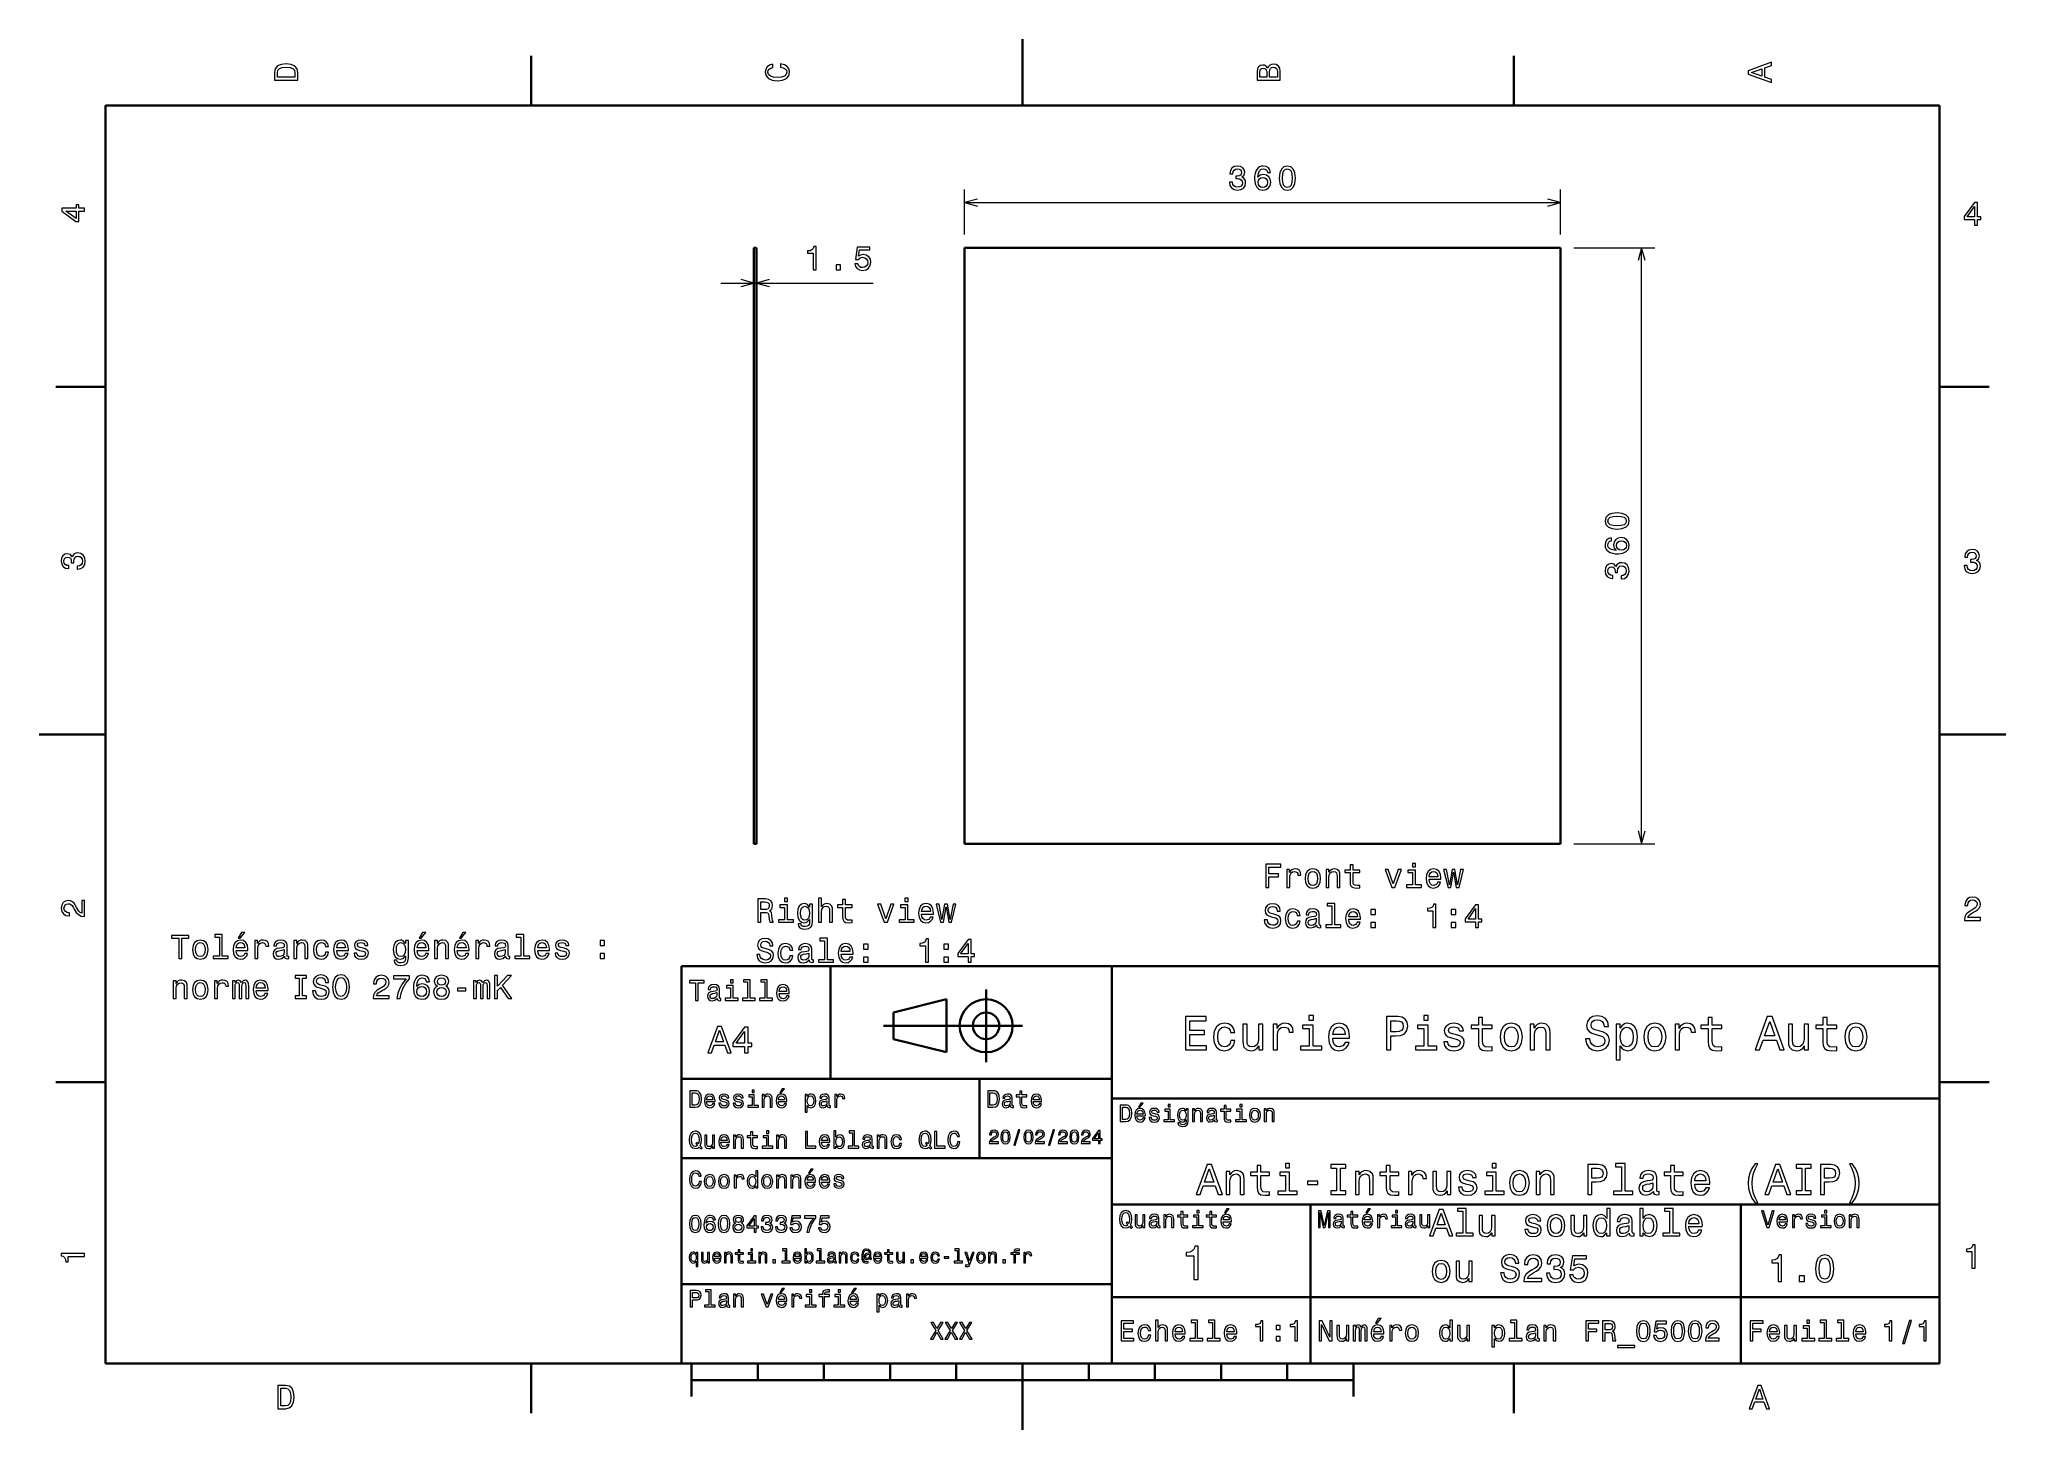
# Model space of a CAD drawing. Extents: x 0 to 297, y 0 to 210.
import ezdxf

# ---------------------------------------------------------------- set-up
doc = ezdxf.new("R2010")
doc.units = 0

msp = doc.modelspace()

# ---------------------------------------------------------------- linework, layer by layer
at = {"color": 7, "lineweight": 35, "ltscale": 0.25}
for p, q in [((148.5, 200), (148.5, 210)), ((10, 105), (0, 105)), ((287, 105), (297, 105)), ((192, 10), (192, 20)), ((148.5, 10), (148.5, 0))]:
    msp.add_line(p, q, dxfattribs=at)
at = {"color": 7, "lineweight": 35, "ltscale": 0.1875}
for p, q in [((74.300003, 200), (74.300003, 207.5)), ((222.699997, 200), (222.699997, 207.5)), ((10, 157.5), (2.5, 157.5)), ((287, 157.5), (294.5, 157.5)), ((10, 52.5), (2.5, 52.5)), ((287, 52.5), (294.5, 52.5)), ((74.300003, 10), (74.300003, 2.5)), ((222.699997, 10), (222.699997, 2.5))]:
    msp.add_line(p, q, dxfattribs=at)
at = {"color": 7, "lineweight": 35}
for p, q in [((287, 200), (10, 200)), ((10, 200), (10, 10)), ((287, 10), (287, 200)), ((107.930939, 88.510948), (107.930939, 178.510956)), ((108.305939, 88.510948), (108.305939, 178.510956)), ((229.764191, 178.510956), (139.764191, 178.510956)), ((139.764191, 178.510956), (139.764191, 88.510948)), ((229.764191, 88.510948), (229.764191, 178.510956)), ((139.764191, 88.510948), (229.764191, 88.510948)), ((97, 10), (97, 70)), ((97, 70), (287, 70)), ((162, 10), (162, 70)), ((287, 70), (287, 10)), ((127.5, 61), (148.5, 61)), ((97, 53), (162, 53)), ((162, 50), (287, 50)), ((97, 41), (162, 41)), ((162, 34), (287, 34)), ((257, 10), (257, 34)), ((97, 22), (162, 22)), ((162, 20), (287, 20)), ((10, 10), (287, 10)), ((97, 10), (287, 10)), ((98.5, 7.5), (198.5, 7.5))]:
    msp.add_line(p, q, dxfattribs=at)
at = {"color": 7, "lineweight": 13, "ltscale": 0.170478}
for p, q in [((139.764191, 180.510956), (139.764191, 187.330093)), ((229.764191, 180.510956), (229.764191, 187.330093))]:
    msp.add_line(p, q, dxfattribs=at)
at = {"color": 7, "lineweight": 13}
for p, q in [((139.764191, 185.330093), (229.764191, 185.330093)), ((242.016571, 88.510948), (242.016571, 178.510956)), ((102.930939, 173.184921), (125.939651, 173.184921))]:
    msp.add_line(p, q, dxfattribs=at)
at = {"color": 7, "lineweight": 35, "ltscale": 0.009375}
for p, q in [((108.305939, 178.510956), (107.930939, 178.510956)), ((108.305939, 88.510948), (107.930939, 88.510948))]:
    msp.add_line(p, q, dxfattribs=at)
at = {"color": 7, "lineweight": 13, "ltscale": 0.30631}
for p, q in [((231.764191, 178.510956), (244.016571, 178.510956)), ((231.764191, 88.510948), (244.016571, 88.510948))]:
    msp.add_line(p, q, dxfattribs=at)
at = {"color": 7, "lineweight": 13, "ltscale": 0.133151}
for p, q in [((107.930939, 176.510956), (107.930939, 171.184921)), ((108.305939, 176.510956), (108.305939, 171.184921))]:
    msp.add_line(p, q, dxfattribs=at)
at = {"color": 7, "lineweight": 35, "ltscale": 0.425}
msp.add_line((119.5, 53), (119.5, 70), dxfattribs=at)
at = {"color": 7, "lineweight": 35, "ltscale": 0.275}
msp.add_line((143, 55.5), (143, 66.5), dxfattribs=at)
at = {"color": 7, "lineweight": 35, "ltscale": 0.206155}
for p, q in [((129, 63), (137, 65)), ((137, 57), (129, 59))]:
    msp.add_line(p, q, dxfattribs=at)
at = {"color": 7, "lineweight": 35, "ltscale": 0.1}
msp.add_line((129, 59), (129, 63), dxfattribs=at)
at = {"color": 7, "lineweight": 35, "ltscale": 0.2}
msp.add_line((137, 65), (137, 57), dxfattribs=at)
at = {"color": 7, "lineweight": 35, "ltscale": 0.3}
msp.add_line((142, 41), (142, 53), dxfattribs=at)
at = {"color": 7, "lineweight": 35, "ltscale": 0.35}
msp.add_line((192, 20), (192, 34), dxfattribs=at)
at = {"color": 7, "lineweight": 35, "ltscale": 0.125}
for p, q in [((98.5, 10), (98.5, 5)), ((198.5, 10), (198.5, 5))]:
    msp.add_line(p, q, dxfattribs=at)
at = {"color": 7, "lineweight": 35, "ltscale": 0.0625}
for p, q in [((108.5, 10), (108.5, 7.5)), ((118.5, 10), (118.5, 7.5)), ((128.5, 10), (128.5, 7.5)), ((138.5, 10), (138.5, 7.5)), ((158.5, 10), (158.5, 7.5)), ((168.5, 10), (168.5, 7.5)), ((178.5, 10), (178.5, 7.5)), ((188.5, 10), (188.5, 7.5))]:
    msp.add_line(p, q, dxfattribs=at)
at = {"color": 7, "lineweight": 13}
for points in [[(35.533215, 204.994965), (35.533215, 203.829971), (39.033215, 203.829971), (39.033215, 204.994965), (38.922264, 205.544678), (38.584366, 205.953171), (38.034657, 206.205338), (37.283215, 206.296112), (36.516644, 206.215424), (36.21405, 206.114563), (35.971977, 205.973343), (35.644165, 205.56485), (35.563473, 205.297562)], [(35.951801, 204.959656), (36.027451, 205.342941), (36.259438, 205.605194), (36.672985, 205.761536), (37.283215, 205.811966), (37.873272, 205.756485), (38.286816, 205.600143), (38.533936, 205.332855), (38.614628, 204.959656), (38.614628, 204.298996), (35.951801, 204.298996)], [(111.93206, 205.817017), (112.35569, 205.716141), (112.658287, 205.549713), (112.844887, 205.317734), (112.905403, 205.045395), (112.814629, 204.71759), (112.54229, 204.460388), (112.098488, 204.28891), (111.483215, 204.233429), (110.872986, 204.28891), (110.424141, 204.455338), (110.151802, 204.71254), (110.055984, 205.045395), (110.106415, 205.287476), (110.247627, 205.494247), (110.474571, 205.655624), (110.787247, 205.766571), (110.787247, 206.245682), (110.308144, 206.094391), (109.94503, 205.832138), (109.718086, 205.474075), (109.637398, 205.045395), (109.763474, 204.510818), (110.116501, 204.10231), (110.696472, 203.840057), (111.483215, 203.749283), (112.269958, 203.840057), (112.84993, 204.10231), (113.208, 204.510818), (113.329041, 205.045395), (113.233215, 205.51442), (112.965927, 205.892654), (112.527161, 206.159943), (111.93206, 206.301163)], [(185.542007, 205.630417), (185.249496, 205.983429), (185.052811, 206.074219), (184.81073, 206.104477), (184.432495, 206.03891), (184.160156, 205.842224), (183.993729, 205.524506), (183.933212, 205.080704), (183.933212, 203.835022), (187.433212, 203.835022), (187.433212, 205.151306), (187.36261, 205.620331), (187.155838, 205.968307), (186.828018, 206.185165), (186.384216, 206.260818), (186.08667, 206.215424), (185.839554, 206.094391), (185.65799, 205.897705)], [(185.385666, 204.984879), (185.385666, 204.298996), (184.351807, 204.298996), (184.351807, 205.025223), (184.382065, 205.297562), (184.472839, 205.489197), (184.629181, 205.605194), (184.86116, 205.645538), (185.093155, 205.600143), (185.254532, 205.479111), (185.355408, 205.272339)], [(187.014618, 205.095825), (187.014618, 204.298996), (185.809296, 204.298996), (185.809296, 205.050446), (185.844589, 205.368164), (185.9505, 205.595108), (186.132065, 205.731277), (186.394302, 205.776657), (186.671692, 205.731277), (186.863327, 205.605194), (186.979324, 205.393372)], [(261.633209, 203.466858), (261.633209, 203.930847), (260.604401, 204.298996), (260.604401, 205.695969), (261.633209, 206.064133), (261.633209, 206.538193), (258.128174, 205.257217), (258.128174, 204.742798)], [(260.17572, 204.460388), (258.632477, 205), (260.17572, 205.539627)], [(179.757278, 188.42952), (179.757278, 188.394211), (179.837967, 187.910065), (180.074997, 187.546951), (180.448196, 187.314972), (180.942429, 187.229218), (181.466919, 187.314972), (181.860291, 187.536865), (182.112457, 187.889893), (182.203247, 188.343781), (182.162888, 188.641327), (182.051941, 188.883408), (181.870392, 189.070007), (181.628311, 189.206177), (181.956116, 189.478516), (182.072113, 189.912231), (181.99646, 190.305603), (181.779602, 190.603149), (181.426575, 190.789749), (180.942429, 190.855316), (180.488541, 190.774628), (180.140564, 190.552719), (179.913605, 190.199692), (179.837967, 189.730667), (179.837967, 189.695374), (180.286804, 189.695374), (180.327148, 190.018127), (180.458282, 190.250122), (180.670105, 190.391327), (180.967651, 190.441772), (181.229889, 190.401428), (181.421539, 190.295502), (181.537537, 190.124039), (181.582916, 189.892059), (181.537537, 189.644928), (181.416504, 189.478516), (181.204681, 189.377655), (180.917206, 189.347382), (180.72052, 189.352417), (180.72052, 188.95401), (180.967651, 188.964096), (181.28537, 188.918701), (181.5224, 188.797668), (181.663605, 188.600983), (181.71405, 188.343781), (181.658569, 188.05127), (181.512314, 187.834412), (181.280334, 187.698242), (180.972687, 187.652863), (180.654968, 187.703293), (180.422974, 187.854584), (180.276733, 188.096664), (180.221252, 188.42952)], [(185.974564, 189.887009), (185.878738, 190.295502), (185.656845, 190.598114), (185.313904, 190.789749), (184.870102, 190.855316), (184.57254, 190.820007), (184.315338, 190.724182), (184.088394, 190.567841), (183.896759, 190.345947), (183.745453, 190.068573), (183.634506, 189.730667), (183.563904, 189.332245), (183.543732, 188.883408), (183.62442, 188.167267), (183.871536, 187.647827), (184.269958, 187.335144), (184.814621, 187.229218), (185.303818, 187.320007), (185.677017, 187.557037), (185.919083, 187.930237), (186.004822, 188.404297), (185.919083, 188.883408), (185.687103, 189.251556), (185.329025, 189.483551), (184.885223, 189.56424), (184.406128, 189.463379), (184.04805, 189.175903), (184.123703, 189.730667), (184.28508, 190.129089), (184.532196, 190.366119), (184.875137, 190.446808), (185.127304, 190.406464), (185.318939, 190.300552), (185.445023, 190.124039), (185.51059, 189.887009)], [(187.28479, 189.039749), (187.360443, 188.247955), (187.597473, 187.683121), (187.975708, 187.340179), (188.500214, 187.229218), (189.019669, 187.340179), (189.397903, 187.683121), (189.629898, 188.247955), (189.710587, 189.039749), (189.629898, 189.826492), (189.534073, 190.13916), (189.397903, 190.396378), (189.019669, 190.739319), (188.500214, 190.855316), (187.975708, 190.739319), (187.597473, 190.391327), (187.360443, 189.826492)], [(187.768951, 189.039749), (187.809296, 189.649979), (187.935364, 190.088745), (188.162323, 190.345947), (188.500214, 190.436722), (188.833069, 190.345947), (189.060013, 190.088745), (189.186096, 189.649979), (189.22644, 189.039749), (189.186096, 188.424469), (189.060013, 187.985718), (188.833069, 187.728516), (188.500214, 187.642776), (188.162323, 187.728516), (187.935364, 187.985718), (187.809296, 188.424469)], [(185.515625, 188.399261), (185.460159, 188.081543), (185.318939, 187.839462), (185.091995, 187.67807), (184.80957, 187.627655), (184.512024, 187.67807), (184.28508, 187.834412), (184.138824, 188.076492), (184.093445, 188.394211), (184.143875, 188.706894), (184.28508, 188.943924), (184.517075, 189.095215), (184.829742, 189.150696), (185.102081, 189.095215), (185.318939, 188.948975), (185.460159, 188.711945)], [(6.833213, 184.02739), (6.833213, 184.481277), (5.965778, 184.481277), (5.965778, 184.98056), (5.56232, 184.98056), (5.56232, 184.481277), (3.408862, 184.481277), (3.408862, 184.022339), (5.521974, 182.489197), (5.965778, 182.489197), (5.965778, 184.02739)], [(292.277374, 181.916794), (292.731262, 181.916794), (292.731262, 182.784225), (293.23056, 182.784225), (293.23056, 183.187683), (292.731262, 183.187683), (292.731262, 185.341141), (292.272339, 185.341141), (290.739197, 183.228027), (290.739197, 182.784225), (292.277374, 182.784225)], [(291.162842, 183.187683), (292.277374, 184.756134), (292.277374, 183.187683)], [(5.56232, 182.912827), (3.993876, 184.02739), (5.56232, 184.02739)], [(116.85881, 175.184921), (117.317749, 175.184921), (117.317749, 178.710144), (116.974808, 178.710144), (116.884033, 178.402496), (116.702477, 178.195724), (116.425095, 178.074692), (116.041809, 178.034348), (116.041809, 177.67627), (116.85881, 177.67627)], [(123.170914, 176.097748), (123.281868, 175.684204), (123.528984, 175.361435), (123.892097, 175.159698), (124.356079, 175.084045), (124.86544, 175.174835), (125.263855, 175.421951), (125.516022, 175.815323), (125.611839, 176.319641), (125.526108, 176.788666), (125.284027, 177.15683), (124.905792, 177.39386), (124.416595, 177.479584), (124.038353, 177.419067), (123.74585, 177.252655), (123.887054, 178.195724), (125.420197, 178.195724), (125.420197, 178.609283), (123.549164, 178.609283), (123.271782, 176.753357), (123.67524, 176.753357), (123.967751, 176.990387), (124.340942, 177.076141), (124.663712, 177.02066), (124.910828, 176.859283), (125.067169, 176.612152), (125.12265, 176.294434), (125.067169, 175.976715), (124.905792, 175.729584), (124.658669, 175.573242), (124.340942, 175.517776), (124.073654, 175.55307), (123.866882, 175.669067), (123.715584, 175.850616), (123.639938, 176.097748)], [(120.337631, 175.184921), (121.0336, 175.184921), (121.0336, 175.936371), (120.337631, 175.936371)], [(238.306915, 136.031555), (239.098694, 136.107208), (239.663544, 136.344238), (240.006485, 136.722473), (240.117432, 137.246979), (240.006485, 137.766418), (239.663544, 138.144669), (239.098694, 138.376648), (238.306915, 138.457336), (237.520172, 138.376648), (237.207489, 138.280823), (236.950287, 138.144669), (236.607346, 137.766418), (236.491364, 137.246979), (236.607346, 136.722473), (236.955322, 136.344238), (237.520172, 136.107208)], [(238.306915, 136.515701), (237.696686, 136.556046), (237.257935, 136.682129), (237.000717, 136.909073), (236.909943, 137.246979), (237.000717, 137.579819), (237.257935, 137.806763), (237.696686, 137.932846), (238.306915, 137.97319), (238.92218, 137.932846), (239.360962, 137.806763), (239.618164, 137.579819), (239.703888, 137.246979), (239.618164, 136.909073), (239.360962, 136.682129), (238.92218, 136.556046)], [(237.459656, 134.721313), (237.051147, 134.625504), (236.748566, 134.403595), (236.556915, 134.060654), (236.491364, 133.616852), (236.526657, 133.319305), (236.622482, 133.062103), (236.778809, 132.835159), (237.000717, 132.643509), (237.278107, 132.492218), (237.615997, 132.381256), (238.014404, 132.310654), (238.463257, 132.290482), (239.179398, 132.371185), (239.698853, 132.618286), (240.011536, 133.016708), (240.117432, 133.561371), (240.026657, 134.050568), (239.789627, 134.423767), (239.416428, 134.665848), (238.942352, 134.751587), (238.463257, 134.665848), (238.095093, 134.433853), (237.863113, 134.07579), (237.782425, 133.631989), (237.883286, 133.152878), (238.170746, 132.7948), (237.615997, 132.870453), (237.21759, 133.031845), (236.980545, 133.278961), (236.899857, 133.621902), (236.940201, 133.874054), (237.046112, 134.065704), (237.222626, 134.191788), (237.459656, 134.257339)], [(238.947418, 134.26239), (239.265137, 134.206909), (239.507202, 134.065704), (239.668579, 133.83876), (239.719025, 133.556335), (239.668579, 133.258789), (239.512238, 133.031845), (239.270172, 132.88559), (238.952454, 132.840195), (238.639771, 132.890625), (238.40274, 133.031845), (238.251434, 133.263824), (238.195969, 133.576508), (238.251434, 133.848846), (238.397705, 134.065704), (238.634735, 134.206909)], [(5.73379, 129.979111), (5.769093, 129.979111), (6.253242, 130.059799), (6.616354, 130.296829), (6.848343, 130.670029), (6.934078, 131.164276), (6.848343, 131.688766), (6.626441, 132.082138), (6.273415, 132.334305), (5.819525, 132.425079), (5.521974, 132.384735), (5.279899, 132.273788), (5.0933, 132.092224), (4.957133, 131.850143), (4.684798, 132.177963), (4.251081, 132.293961), (3.857709, 132.218307), (3.560158, 132.00145), (3.373559, 131.648422), (3.307997, 131.164276), (3.388689, 130.710388), (3.610591, 130.362396), (3.963617, 130.135452), (4.432637, 130.059799), (4.46794, 130.059799), (4.46794, 130.508652), (4.145173, 130.548996), (3.913184, 130.680115), (3.771974, 130.891937), (3.721542, 131.189484), (3.761888, 131.451736), (3.867795, 131.643372), (4.039265, 131.759369), (4.271254, 131.804764), (4.518372, 131.759369), (4.684798, 131.638336), (4.785663, 131.426514), (4.815922, 131.139053), (4.810879, 130.942368), (5.209294, 130.942368), (5.199208, 131.189484), (5.244596, 131.507217), (5.365634, 131.744247), (5.56232, 131.885452), (5.819525, 131.935883), (6.112032, 131.880417), (6.328891, 131.734161), (6.465058, 131.502167), (6.510447, 131.194534), (6.460014, 130.876801), (6.308718, 130.644821), (6.066643, 130.498566), (5.73379, 130.443085)], [(238.917145, 128.504028), (238.952454, 128.504028), (239.4366, 128.584717), (239.799713, 128.821747), (240.031708, 129.194946), (240.117432, 129.689194), (240.031708, 130.213684), (239.809799, 130.607056), (239.456772, 130.859222), (239.002884, 130.949997), (238.705322, 130.909653), (238.463257, 130.798706), (238.276657, 130.617142), (238.140488, 130.375061), (237.868164, 130.702881), (237.434448, 130.818878), (237.041077, 130.743225), (236.743515, 130.526367), (236.556915, 130.17334), (236.491364, 129.689194), (236.572052, 129.235291), (236.793945, 128.887314), (237.146973, 128.66037), (237.615997, 128.584717), (237.651306, 128.584717), (237.651306, 129.033569), (237.328522, 129.073914), (237.096542, 129.205048), (236.955322, 129.416855), (236.904907, 129.714401), (236.945251, 129.976654), (237.051147, 130.168304), (237.222626, 130.284286), (237.45462, 130.329681), (237.701721, 130.284286), (237.868164, 130.163254), (237.969025, 129.951431), (237.999283, 129.663971), (237.994232, 129.467285), (238.392654, 129.467285), (238.382568, 129.714401), (238.427948, 130.032135), (238.548981, 130.269165), (238.745667, 130.41037), (239.002884, 130.4608), (239.29538, 130.405334), (239.512238, 130.259079), (239.648407, 130.027084), (239.693802, 129.719452), (239.643372, 129.401733), (239.492065, 129.169739), (239.25, 129.023483), (238.917145, 128.968002)], [(290.729126, 130.51622), (290.729126, 130.480911), (290.809814, 129.996765), (291.046844, 129.633652), (291.420044, 129.401657), (291.914276, 129.315933), (292.438782, 129.401657), (292.832153, 129.623566), (293.08429, 129.976593), (293.175079, 130.430481), (293.134735, 130.728027), (293.023773, 130.970108), (292.842224, 131.156708), (292.600159, 131.292877), (292.927948, 131.565216), (293.043945, 131.998932), (292.968292, 132.392303), (292.751434, 132.68985), (292.398407, 132.87645), (291.914276, 132.942017), (291.460388, 132.861313), (291.112396, 132.63942), (290.885468, 132.286392), (290.809814, 131.817368), (290.809814, 131.782074), (291.258636, 131.782074), (291.299011, 132.104828), (291.430115, 132.336823), (291.641937, 132.478027), (291.939484, 132.528473), (292.201721, 132.488113), (292.393372, 132.382217), (292.509369, 132.210739), (292.554749, 131.97876), (292.509369, 131.731628), (292.388336, 131.565216), (292.176514, 131.46434), (291.889069, 131.434082), (291.692383, 131.439133), (291.692383, 131.04071), (291.939484, 131.050797), (292.257202, 131.005417), (292.494232, 130.884369), (292.635468, 130.687683), (292.685883, 130.430481), (292.630402, 130.13797), (292.484161, 129.921112), (292.252167, 129.784943), (291.944519, 129.739563), (291.626801, 129.789993), (291.394806, 129.941284), (291.248566, 130.183365), (291.193085, 130.51622)], [(185.248337, 81.90432), (185.717361, 81.90432), (185.717361, 83.513107), (187.189987, 83.513107), (187.189987, 83.931694), (185.717361, 83.931694), (185.717361, 84.98069), (187.527878, 84.98069), (187.527878, 85.40432), (185.248337, 85.40432)], [(188.440704, 81.90432), (188.884506, 81.90432), (188.884506, 83.452591), (188.929901, 83.82579), (189.066071, 84.093079), (189.287964, 84.254463), (189.58551, 84.309937), (189.807419, 84.274635), (189.973846, 84.173775), (190.074707, 84.002304), (190.110016, 83.770317), (190.558853, 83.770317), (190.498337, 84.178818), (190.331909, 84.471321), (190.054535, 84.647835), (189.6763, 84.708351), (189.419083, 84.668007), (189.197189, 84.567146), (189.000504, 84.395676), (188.844162, 84.163689), (188.844162, 84.612534), (188.440704, 84.612534)], [(191.179169, 83.255905), (191.259872, 82.640633), (191.491852, 82.186737), (191.860016, 81.90432), (192.354248, 81.808502), (192.843445, 81.90432), (193.211594, 82.181694), (193.443588, 82.63559), (193.529327, 83.255905), (193.443588, 83.871178), (193.211594, 84.330109), (192.843445, 84.607491), (192.354248, 84.708351), (191.860016, 84.607491), (191.491852, 84.325066), (191.259872, 83.871178)], [(191.633072, 83.260948), (191.678452, 83.714836), (191.819672, 84.042648), (192.046616, 84.244377), (192.354248, 84.31498), (192.656845, 84.244377), (192.883789, 84.047691), (193.024994, 83.714836), (193.075424, 83.260948), (193.024994, 82.802017), (192.883789, 82.469162), (192.656845, 82.267433), (192.354248, 82.201874), (192.046616, 82.267433), (191.819672, 82.469162), (191.678452, 82.802017)], [(194.346329, 81.90432), (194.790131, 81.90432), (194.790131, 83.46772), (194.83551, 83.82579), (194.981766, 84.088036), (195.20871, 84.24942), (195.511307, 84.309937), (195.753387, 84.259506), (195.904678, 84.123337), (195.980331, 83.896393), (196.005539, 83.593803), (196.005539, 81.90432), (196.449356, 81.90432), (196.449356, 83.684578), (196.429169, 84.042648), (196.338394, 84.340202), (196.040848, 84.612534), (195.576874, 84.708351), (195.319672, 84.67305), (195.102814, 84.577232), (194.916214, 84.415848), (194.769958, 84.19899), (194.769958, 84.612534), (194.346329, 84.612534)], [(197.977448, 84.143517), (197.977448, 82.786888), (198.007706, 82.348122), (198.148911, 82.045532), (198.431335, 81.869019), (198.910446, 81.808502), (199.434937, 81.833717), (199.434937, 82.217003), (199.051651, 82.186737), (198.703674, 82.227089), (198.517075, 82.353165), (198.436386, 82.56498), (198.421249, 82.862534), (198.421249, 84.143517), (199.434937, 84.143517), (199.434937, 84.521751), (198.421249, 84.521751), (198.421249, 85.313545), (197.977448, 85.313545), (197.977448, 84.521751), (197.210876, 84.521751), (197.210876, 84.143517)], [(204.266357, 81.90432), (204.735367, 81.90432), (205.723846, 84.612534), (205.264908, 84.612534), (204.503387, 82.428818), (203.72673, 84.612534), (203.262756, 84.612534)], [(207.847046, 82.277519), (207.847046, 84.521751), (206.707275, 84.521751), (206.707275, 84.143517), (207.403244, 84.143517), (207.403244, 82.277519), (206.495453, 82.277519), (206.495453, 81.90432), (208.764908, 81.90432), (208.764908, 82.277519)], [(207.862183, 85.52536), (207.393158, 85.52536), (207.393158, 85.021034), (207.862183, 85.021034)], [(209.914764, 83.129822), (211.689987, 83.129822), (211.695023, 83.336594), (211.614334, 83.916565), (211.392426, 84.350288), (211.039413, 84.612534), (210.570389, 84.708351), (210.11145, 84.607491), (209.758423, 84.325066), (209.531479, 83.866135), (209.45079, 83.260948), (209.526443, 82.640633), (209.753387, 82.186737), (210.101364, 81.90432), (210.555252, 81.808502), (210.948624, 81.874062), (211.271393, 82.045532), (211.508423, 82.317863), (211.644592, 82.680977), (211.205841, 82.680977), (211.115051, 82.479248), (210.983932, 82.32795), (210.610733, 82.206917), (210.323273, 82.26239), (210.106415, 82.438904), (209.965195, 82.726364), (209.914764, 83.114693)], [(209.914764, 83.503021), (209.970245, 83.851006), (210.106415, 84.108208), (210.313187, 84.264549), (210.58551, 84.320023), (210.852814, 84.264549), (211.059586, 84.108208), (211.185669, 83.851006), (211.231049, 83.503021)], [(213.202957, 81.90432), (213.606415, 84.204033), (214.009872, 81.90432), (214.433502, 81.90432), (215.099213, 84.612534), (214.670532, 84.612534), (214.22168, 82.31282), (213.823273, 84.612534), (213.384506, 84.612534), (212.986084, 82.31282), (212.537247, 84.612534), (212.113617, 84.612534), (212.779327, 81.90432)], [(113.000282, 80.27536), (112.531265, 80.27536), (112.531265, 79.771034), (113.000282, 79.771034)], [(117.700569, 76.65432), (118.144379, 76.65432), (118.144379, 78.21772), (118.189766, 78.57579), (118.336021, 78.838036), (118.562965, 78.99942), (118.865555, 79.059937), (119.107635, 79.009506), (119.258926, 78.873337), (119.334579, 78.646393), (119.359795, 78.343803), (119.359795, 76.65432), (119.803596, 76.65432), (119.803596, 78.434578), (119.783424, 78.792648), (119.692642, 79.090202), (119.395096, 79.362534), (118.931122, 79.458351), (118.678955, 79.42305), (118.462097, 79.327232), (118.28054, 79.175934), (118.144379, 78.969162), (118.144379, 80.27536), (117.700569, 80.27536)], [(131.216431, 80.27536), (130.747406, 80.27536), (130.747406, 79.771034), (131.216431, 79.771034)], [(290.76947, 76.916786), (293.175079, 76.916786), (293.175079, 77.350502), (291.273773, 77.350502), (291.3797, 77.587532), (291.561249, 77.784218), (292.121033, 78.142288), (292.418579, 78.293587), (292.751434, 78.510445), (292.988464, 78.762604), (293.124634, 79.060158), (293.175079, 79.398056), (293.089355, 79.821686), (292.852325, 80.154541), (292.489197, 80.366356), (292.020172, 80.442001), (291.536041, 80.35627), (291.167877, 80.119232), (290.930847, 79.740997), (290.850159, 79.241714), (290.850159, 79.171112), (291.309082, 79.171112), (291.309082, 79.211456), (291.354462, 79.554398), (291.490631, 79.806557), (291.707489, 79.967941), (291.994965, 80.023415), (292.287476, 79.972984), (292.504333, 79.846901), (292.645538, 79.650215), (292.695984, 79.403099), (292.660675, 79.171112), (292.56485, 78.974426), (292.403473, 78.802956), (292.181549, 78.651657), (291.884003, 78.490273), (291.389771, 78.177589), (291.041779, 77.844742), (290.835022, 77.441284), (290.76947, 76.931915)], [(6.833213, 77.519447), (6.833213, 79.925072), (6.399496, 79.925072), (6.399496, 78.023773), (6.162464, 78.129684), (5.965778, 78.311241), (5.607709, 78.871033), (5.456412, 79.168587), (5.239553, 79.501442), (4.987392, 79.738472), (4.689842, 79.874641), (4.351945, 79.925072), (3.928314, 79.839333), (3.595461, 79.602303), (3.383646, 79.239189), (3.307997, 78.770172), (3.393732, 78.286018), (3.630764, 77.91787), (4.009006, 77.680832), (4.508286, 77.600143), (4.578891, 77.600143), (4.578891, 78.059074), (4.538545, 78.059074), (4.195605, 78.104462), (3.943444, 78.240631), (3.782061, 78.457489), (3.726585, 78.744957), (3.777017, 79.03746), (3.903098, 79.254318), (4.099784, 79.395531), (4.346902, 79.445961), (4.578891, 79.41066), (4.775577, 79.314842), (4.947046, 79.153458), (5.098343, 78.931557), (5.259727, 78.634003), (5.572406, 78.139771), (5.90526, 77.791786), (6.308718, 77.585014), (6.818084, 77.519447)], [(108.51181, 76.65432), (108.980827, 76.65432), (108.980827, 78.131989), (109.459938, 78.131989), (109.812965, 78.116859), (110.034866, 78.046249), (110.155899, 77.879822), (110.206337, 77.582275), (110.231552, 77.12838), (110.26181, 76.830833), (110.322327, 76.65432), (110.851868, 76.65432), (110.851868, 76.750137), (110.73587, 76.89135), (110.695526, 77.153603), (110.660225, 77.718437), (110.574493, 78.137032), (110.458496, 78.26815), (110.276939, 78.363976), (110.478668, 78.490051), (110.619881, 78.666565), (110.710655, 78.888474), (110.740921, 79.155762), (110.670311, 79.579391), (110.468582, 79.897118), (110.135727, 80.08876), (109.681839, 80.15432), (108.51181, 80.15432)], [(109.550713, 79.725647), (109.858353, 79.695389), (110.075211, 79.599564), (110.21138, 79.42305), (110.256767, 79.145676), (110.206337, 78.853165), (110.070168, 78.676651), (109.838181, 78.585876), (109.520454, 78.560661), (108.980827, 78.560661), (108.980827, 79.725647)], [(112.985153, 77.027519), (112.985153, 79.271751), (111.845383, 79.271751), (111.845383, 78.893517), (112.541351, 78.893517), (112.541351, 77.027519), (111.633568, 77.027519), (111.633568, 76.65432), (113.903023, 76.65432), (113.903023, 77.027519)], [(116.772614, 76.77536), (116.772614, 79.362534), (116.348984, 79.362534), (116.348984, 78.923775), (116.001007, 79.322189), (115.789185, 79.42305), (115.552155, 79.458351), (115.123482, 79.357491), (114.790627, 79.075066), (114.573769, 78.621178), (114.498123, 78.010948), (114.573769, 77.395676), (114.790627, 76.94178), (115.123482, 76.65432), (115.552155, 76.558502), (115.794235, 76.593803), (115.995964, 76.684578), (116.348984, 77.067863), (116.348984, 76.684578), (116.30864, 76.381989), (116.197693, 76.165123), (115.98587, 76.039047), (115.668152, 75.99366), (115.39077, 76.023918), (115.194084, 76.099564), (115.078094, 76.23069), (115.042793, 76.407204), (114.614113, 76.407204), (114.614113, 76.387032), (114.67968, 76.064262), (114.881409, 75.822189), (115.20417, 75.665848), (115.642937, 75.610374), (116.167427, 75.68602), (116.515411, 75.897835), (116.712097, 76.265991)], [(114.957054, 78.010948), (115.002441, 78.459793), (115.138611, 78.792648), (115.350426, 78.989334), (115.632851, 79.059937), (115.930397, 78.989334), (116.152298, 78.792648), (116.288467, 78.459793), (116.338898, 78.010948), (116.288467, 77.552017), (116.152298, 77.224205), (115.930397, 77.022476), (115.632851, 76.956917), (115.350426, 77.022476), (115.138611, 77.224205), (115.002441, 77.55706)], [(121.331696, 78.893517), (121.331696, 77.536888), (121.361954, 77.098122), (121.503166, 76.795532), (121.785583, 76.619019), (122.264694, 76.558502), (122.789185, 76.583717), (122.789185, 76.967003), (122.405899, 76.936737), (122.057922, 76.977089), (121.871323, 77.103165), (121.790627, 77.31498), (121.775497, 77.612534), (121.775497, 78.893517), (122.789185, 78.893517), (122.789185, 79.271751), (121.775497, 79.271751), (121.775497, 80.063545), (121.331696, 80.063545), (121.331696, 79.271751), (120.565125, 79.271751), (120.565125, 78.893517)], [(127.620598, 76.65432), (128.089615, 76.65432), (129.078094, 79.362534), (128.619156, 79.362534), (127.857635, 77.178818), (127.080978, 79.362534), (126.616997, 79.362534)], [(131.201294, 77.027519), (131.201294, 79.271751), (130.061523, 79.271751), (130.061523, 78.893517), (130.757492, 78.893517), (130.757492, 77.027519), (129.849701, 77.027519), (129.849701, 76.65432), (132.119156, 76.65432), (132.119156, 77.027519)], [(133.269012, 77.879822), (135.044235, 77.879822), (135.049271, 78.086594), (134.968582, 78.666565), (134.746674, 79.100288), (134.393661, 79.362534), (133.924637, 79.458351), (133.465698, 79.357491), (133.112671, 79.075066), (132.885727, 78.616135), (132.805038, 78.010948), (132.880692, 77.390633), (133.107635, 76.936737), (133.455612, 76.65432), (133.9095, 76.558502), (134.302872, 76.624062), (134.625641, 76.795532), (134.862671, 77.067863), (134.99884, 77.430977), (134.560089, 77.430977), (134.469299, 77.229248), (134.338181, 77.07795), (133.964981, 76.956917), (133.677521, 77.01239), (133.460663, 77.188904), (133.319443, 77.476364), (133.269012, 77.864693)], [(133.269012, 78.253021), (133.324493, 78.601006), (133.460663, 78.858208), (133.667435, 79.014549), (133.939758, 79.070023), (134.207062, 79.014549), (134.413834, 78.858208), (134.539917, 78.601006), (134.585297, 78.253021)], [(136.557205, 76.65432), (136.960663, 78.954033), (137.36412, 76.65432), (137.78775, 76.65432), (138.453461, 79.362534), (138.02478, 79.362534), (137.575928, 77.06282), (137.177521, 79.362534), (136.738754, 79.362534), (136.340332, 77.06282), (135.891495, 79.362534), (135.467865, 79.362534), (136.133575, 76.65432)], [(185.485367, 77.01239), (185.026443, 77.01239), (185.127304, 76.477806), (185.379471, 76.084435), (185.767792, 75.847404), (186.292282, 75.761673), (186.811737, 75.842361), (187.200073, 76.064262), (187.447189, 76.412247), (187.537964, 76.871178), (187.462311, 77.284721), (187.250504, 77.552017), (186.907562, 77.728531), (186.448624, 77.85965), (186.055252, 77.955475), (185.79805, 78.066422), (185.651794, 78.227806), (185.606415, 78.479965), (185.651794, 78.706917), (185.782928, 78.878387), (185.98465, 78.994377), (186.262024, 79.034721), (186.544449, 78.984291), (186.766357, 78.848122), (186.912613, 78.621178), (186.983215, 78.313545), (187.442139, 78.313545), (187.442139, 78.323631), (187.36145, 78.797691), (187.12442, 79.150719), (186.751221, 79.37262), (186.246902, 79.448265), (185.793015, 79.37262), (185.439987, 79.160805), (185.213043, 78.832993), (185.132339, 78.409363), (185.197906, 78.03112), (185.389557, 77.773918), (185.692139, 77.602448), (186.105682, 77.471321), (186.514191, 77.355331), (186.821823, 77.244377), (187.008423, 77.082993), (187.07399, 76.820747), (187.013474, 76.553459), (186.857132, 76.35173), (186.620102, 76.225647), (186.312454, 76.185303), (185.969528, 76.240776), (185.707275, 76.402161), (185.540848, 76.664406)], [(189.999054, 77.668007), (190.43782, 77.668007), (190.347046, 78.071465), (190.130188, 78.389191), (189.792282, 78.585876), (189.353531, 78.661522), (188.869385, 78.560661), (188.501221, 78.278236), (188.269241, 77.819305), (188.188538, 77.204033), (188.264191, 76.593803), (188.491135, 76.139908), (188.849213, 75.857491), (189.338394, 75.761673), (189.77211, 75.837318), (190.110016, 76.049133), (190.341995, 76.381989), (190.442871, 76.82579), (190.019241, 76.82579), (189.943588, 76.543373), (189.802368, 76.331551), (189.600647, 76.200432), (189.353531, 76.160088), (189.045898, 76.225647), (188.82399, 76.427376), (188.68782, 76.755188), (188.642426, 77.219162), (188.68782, 77.67305), (188.829025, 78.000862), (189.055984, 78.202591), (189.353531, 78.273193), (189.615768, 78.227806), (189.812469, 78.111816), (189.943588, 77.920174)], [(192.919098, 76.210518), (192.919098, 76.195389), (192.944305, 76.023918), (193.019958, 75.902878), (193.337677, 75.80706), (193.584793, 75.847404), (193.584793, 76.190346), (193.478882, 76.175217), (193.337677, 76.240776), (193.312469, 76.442505), (193.312469, 77.844521), (193.251938, 78.202591), (193.075424, 78.45475), (192.767792, 78.606049), (192.334076, 78.661522), (191.910446, 78.601006), (191.597763, 78.429535), (191.401077, 78.162247), (191.33551, 77.809219), (191.33551, 77.778961), (191.733932, 77.778961), (191.769241, 77.990776), (191.880188, 78.142075), (192.061737, 78.232849), (192.318939, 78.26815), (192.566071, 78.242935), (192.742584, 78.16729), (192.84848, 78.036163), (192.883789, 77.854607), (192.863617, 77.642792), (192.782928, 77.536888), (192.581192, 77.48645), (192.202957, 77.446106), (191.769241, 77.355331), (191.461594, 77.193947), (191.280045, 76.941788), (191.224564, 76.568588), (191.274994, 76.235733), (191.431335, 75.988617), (191.683502, 75.832275), (192.031479, 75.776802), (192.500504, 75.882706)], [(192.868652, 76.805618), (192.808136, 76.543373), (192.646759, 76.341637), (192.404678, 76.210518), (192.107132, 76.165131), (191.915482, 76.190346), (191.779327, 76.271034), (191.693588, 76.412247), (191.668365, 76.608932), (191.688538, 76.785446), (191.769241, 76.911522), (192.091995, 77.052734), (192.500504, 77.113251), (192.868652, 77.234291)], [(195.228882, 79.105331), (195.228882, 76.23069), (194.316071, 76.23069), (194.316071, 75.857491), (196.580475, 75.857491), (196.580475, 76.23069), (195.672699, 76.23069), (195.672699, 79.478531), (194.532928, 79.478531), (194.532928, 79.105331)], [(197.770676, 77.082993), (199.545898, 77.082993), (199.550934, 77.289764), (199.470245, 77.869736), (199.248337, 78.303459), (198.895309, 78.565704), (198.4263, 78.661522), (197.967361, 78.560661), (197.614334, 78.278236), (197.38739, 77.819305), (197.306702, 77.214119), (197.382355, 76.593803), (197.609299, 76.139908), (197.957275, 75.857491), (198.411163, 75.761673), (198.804535, 75.827232), (199.127304, 75.998703), (199.364334, 76.271034), (199.500504, 76.634148), (199.061737, 76.634148), (198.970963, 76.432419), (198.839844, 76.28112), (198.466644, 76.160088), (198.179169, 76.215561), (197.962311, 76.392075), (197.821106, 76.679535), (197.770676, 77.067863)], [(197.770676, 77.456192), (197.826157, 77.804176), (197.962311, 78.061378), (198.169098, 78.21772), (198.441422, 78.273193), (198.70871, 78.21772), (198.915482, 78.061378), (199.041565, 77.804176), (199.08696, 77.456192)], [(201.114334, 77.814262), (201.810303, 77.814262), (201.810303, 78.565704), (201.114334, 78.565704)], [(210.479614, 75.857491), (210.938538, 75.857491), (210.938538, 79.382706), (210.595612, 79.382706), (210.504822, 79.075073), (210.323273, 78.868301), (210.045898, 78.747261), (209.662613, 78.706917), (209.662613, 78.348846), (210.479614, 78.348846)], [(213.258423, 77.814262), (213.954391, 77.814262), (213.954391, 78.565704), (213.258423, 78.565704)], [(216.9198, 75.857491), (217.373703, 75.857491), (217.373703, 76.724922), (217.872986, 76.724922), (217.872986, 77.128387), (217.373703, 77.128387), (217.373703, 79.281845), (216.914764, 79.281845), (215.381622, 77.168732), (215.381622, 76.724922), (216.9198, 76.724922)], [(215.805252, 77.128387), (216.9198, 78.696831), (216.9198, 77.128387)], [(21.050213, 71.15432), (21.514191, 71.15432), (21.514191, 74.23069), (22.573269, 74.23069), (22.573269, 74.65432), (19.986094, 74.65432), (19.986094, 74.23069), (21.050213, 74.23069)], [(27.192865, 74.402161), (27.192865, 71.527519), (26.280041, 71.527519), (26.280041, 71.15432), (28.544449, 71.15432), (28.544449, 71.527519), (27.636669, 71.527519), (27.636669, 74.77536), (26.496899, 74.77536), (26.496899, 74.402161)], [(30.04229, 74.23069), (30.33984, 74.23069), (31.040848, 75.088036), (30.546612, 75.088036)], [(57.366493, 74.23069), (57.664043, 74.23069), (58.365051, 75.088036), (57.870815, 75.088036)], [(63.438538, 74.23069), (63.736088, 74.23069), (64.437096, 75.088036), (63.94286, 75.088036)], [(72.7332, 74.402161), (72.7332, 71.527519), (71.820381, 71.527519), (71.820381, 71.15432), (74.084793, 71.15432), (74.084793, 71.527519), (73.17701, 71.527519), (73.17701, 74.77536), (72.037239, 74.77536), (72.037239, 74.402161)], [(201.114334, 75.857491), (201.810303, 75.857491), (201.810303, 76.608932), (201.114334, 76.608932)], [(213.258423, 75.857491), (213.954391, 75.857491), (213.954391, 76.608932), (213.258423, 76.608932)], [(23.143154, 72.505905), (23.223845, 71.890633), (23.455833, 71.436737), (23.82399, 71.15432), (24.318226, 71.058502), (24.807419, 71.15432), (25.175573, 71.431694), (25.407562, 71.88559), (25.493298, 72.505905), (25.407562, 73.121178), (25.175573, 73.580109), (24.807419, 73.857491), (24.318226, 73.958351), (23.82399, 73.857491), (23.455833, 73.575066), (23.223845, 73.121178)], [(23.597044, 72.510948), (23.642433, 72.964836), (23.783644, 73.292648), (24.01059, 73.494377), (24.318226, 73.56498), (24.620819, 73.494377), (24.847765, 73.297691), (24.988976, 72.964836), (25.039406, 72.510948), (24.988976, 72.052017), (24.847765, 71.719162), (24.620819, 71.517433), (24.318226, 71.451874), (24.01059, 71.517433), (23.783644, 71.719162), (23.642433, 72.052017)], [(29.734652, 72.379822), (31.509869, 72.379822), (31.514912, 72.586594), (31.434219, 73.166565), (31.212318, 73.600288), (30.859291, 73.862534), (30.39027, 73.958351), (29.931339, 73.857491), (29.578312, 73.575066), (29.351368, 73.116135), (29.270676, 72.510948), (29.346325, 71.890633), (29.573269, 71.436737), (29.921251, 71.15432), (30.375141, 71.058502), (30.768513, 71.124062), (31.09128, 71.295532), (31.328312, 71.567863), (31.464479, 71.930977), (31.025719, 71.930977), (30.93494, 71.729248), (30.803816, 71.57795), (30.430618, 71.456917), (30.143154, 71.51239), (29.926294, 71.688904), (29.785084, 71.976364), (29.734652, 72.364693)], [(29.734652, 72.753021), (29.790127, 73.101006), (29.926294, 73.358208), (30.133068, 73.514549), (30.405401, 73.570023), (30.672691, 73.514549), (30.879465, 73.358208), (31.005547, 73.101006), (31.050934, 72.753021)], [(32.548775, 71.15432), (32.992577, 71.15432), (32.992577, 72.702591), (33.037964, 73.07579), (33.174133, 73.343079), (33.396034, 73.504463), (33.693584, 73.559937), (33.915489, 73.524635), (34.081913, 73.423775), (34.182777, 73.252304), (34.218082, 73.020317), (34.666931, 73.020317), (34.606411, 73.428818), (34.439983, 73.721321), (34.162605, 73.897835), (33.784363, 73.958351), (33.527161, 73.918007), (33.305256, 73.817146), (33.10857, 73.645676), (32.952232, 73.413689), (32.952232, 73.862534), (32.548775, 73.862534)], [(37.027161, 71.507347), (37.027161, 71.492218), (37.052376, 71.320747), (37.128021, 71.199707), (37.445747, 71.103889), (37.692863, 71.144234), (37.692863, 71.487175), (37.58696, 71.472046), (37.445747, 71.537605), (37.420532, 71.739334), (37.420532, 73.14135), (37.360012, 73.49942), (37.183502, 73.751579), (36.875862, 73.902878), (36.442146, 73.958351), (36.018517, 73.897835), (35.705833, 73.726364), (35.509148, 73.459076), (35.443588, 73.106049), (35.443588, 73.07579), (35.842003, 73.07579), (35.877304, 73.287605), (35.988255, 73.438904), (36.169811, 73.529678), (36.427017, 73.56498), (36.674133, 73.539764), (36.850647, 73.464119), (36.956554, 73.332993), (36.991859, 73.151436), (36.971684, 72.939621), (36.890991, 72.833717), (36.689262, 72.783279), (36.31102, 72.742935), (35.877304, 72.652161), (35.569668, 72.490776), (35.388111, 72.238617), (35.332634, 71.865417), (35.383068, 71.532562), (35.539406, 71.285446), (35.791569, 71.129105), (36.139549, 71.073631), (36.608574, 71.179535)], [(36.976727, 72.102448), (36.916206, 71.840202), (36.754826, 71.638466), (36.512749, 71.507347), (36.215202, 71.46196), (36.02356, 71.487175), (35.88739, 71.567863), (35.801655, 71.709076), (35.77644, 71.905762), (35.796612, 72.082275), (35.877304, 72.208351), (36.200069, 72.349564), (36.608574, 72.41008), (36.976727, 72.53112)], [(38.454391, 71.15432), (38.898197, 71.15432), (38.898197, 72.71772), (38.943588, 73.07579), (39.08984, 73.338036), (39.316784, 73.49942), (39.619377, 73.559937), (39.861454, 73.509506), (40.012749, 73.373337), (40.088398, 73.146393), (40.113617, 72.843803), (40.113617, 71.15432), (40.557419, 71.15432), (40.557419, 72.934578), (40.537247, 73.292648), (40.446468, 73.590202), (40.148918, 73.862534), (39.68494, 73.958351), (39.427734, 73.92305), (39.210876, 73.827232), (39.024277, 73.665848), (38.878021, 73.44899), (38.878021, 73.862534), (38.454391, 73.862534)], [(43.215202, 72.964836), (43.653961, 72.964836), (43.563183, 73.368294), (43.346325, 73.68602), (43.00843, 73.882706), (42.569668, 73.958351), (42.085518, 73.857491), (41.717361, 73.575066), (41.485374, 73.116135), (41.404682, 72.500862), (41.480331, 71.890633), (41.707275, 71.436737), (42.065346, 71.15432), (42.554539, 71.058502), (42.988258, 71.134148), (43.326153, 71.345963), (43.55814, 71.678818), (43.659004, 72.12262), (43.235374, 72.12262), (43.159725, 71.840202), (43.018517, 71.62838), (42.816788, 71.497261), (42.569668, 71.456917), (42.262032, 71.522476), (42.040131, 71.724205), (41.903961, 72.052017), (41.858574, 72.515991), (41.903961, 72.969879), (42.045174, 73.297691), (42.272118, 73.49942), (42.569668, 73.570023), (42.831917, 73.524635), (43.028603, 73.408646), (43.159725, 73.217003)], [(44.914768, 72.379822), (46.689983, 72.379822), (46.695026, 72.586594), (46.614334, 73.166565), (46.392433, 73.600288), (46.039406, 73.862534), (45.570389, 73.958351), (45.111454, 73.857491), (44.75843, 73.575066), (44.531483, 73.116135), (44.45079, 72.510948), (44.52644, 71.890633), (44.753384, 71.436737), (45.101368, 71.15432), (45.55526, 71.058502), (45.948631, 71.124062), (46.271397, 71.295532), (46.50843, 71.567863), (46.644592, 71.930977), (46.205833, 71.930977), (46.115055, 71.729248), (45.983932, 71.57795), (45.610733, 71.456917), (45.323269, 71.51239), (45.106411, 71.688904), (44.965202, 71.976364), (44.914768, 72.364693)], [(44.914768, 72.753021), (44.970245, 73.101006), (45.106411, 73.358208), (45.313183, 73.514549), (45.585518, 73.570023), (45.852806, 73.514549), (46.059578, 73.358208), (46.185661, 73.101006), (46.231049, 72.753021)], [(48.888832, 72.732849), (48.460155, 72.833717), (48.142433, 72.949707), (48.036526, 73.186737), (48.066784, 73.353165), (48.172691, 73.474205), (48.344162, 73.54985), (48.591278, 73.580109), (48.828312, 73.54985), (49.014912, 73.459076), (49.135948, 73.322906), (49.186378, 73.14135), (49.620098, 73.14135), (49.620098, 73.151436), (49.544449, 73.479248), (49.337677, 73.73645), (49.014912, 73.897835), (48.591278, 73.958351), (48.162605, 73.897835), (47.849926, 73.731407), (47.65324, 73.484291), (47.59272, 73.171608), (47.638107, 72.869019), (47.77932, 72.657204), (48.011307, 72.505905), (48.349205, 72.399994), (48.843441, 72.278961), (49.146034, 72.152878), (49.226727, 72.052017), (49.256989, 71.900719), (49.211597, 71.714119), (49.090561, 71.572906), (48.893875, 71.482132), (48.631626, 71.451874), (48.354248, 71.482132), (48.152519, 71.588036), (48.01635, 71.759506), (47.960876, 71.996536), (47.532204, 71.996536), (47.602806, 71.593079), (47.809578, 71.300575), (48.13739, 71.124062), (48.591278, 71.058502), (49.065346, 71.124062), (49.413326, 71.300575), (49.625141, 71.582993), (49.70079, 71.951149), (49.645317, 72.268875), (49.488976, 72.485733), (49.23177, 72.626945)], [(55.742577, 71.27536), (55.742577, 73.862534), (55.318943, 73.862534), (55.318943, 73.423775), (54.970963, 73.822189), (54.759144, 73.92305), (54.522114, 73.958351), (54.093441, 73.857491), (53.760586, 73.575066), (53.543728, 73.121178), (53.468079, 72.510948), (53.543728, 71.895676), (53.760586, 71.44178), (54.093441, 71.15432), (54.522114, 71.058502), (54.764187, 71.093803), (54.965919, 71.184578), (55.318943, 71.567863), (55.318943, 71.184578), (55.278599, 70.881989), (55.167648, 70.665123), (54.95583, 70.539047), (54.638107, 70.49366), (54.360729, 70.523918), (54.164043, 70.599564), (54.04805, 70.73069), (54.012749, 70.907204), (53.584072, 70.907204), (53.584072, 70.887032), (53.649635, 70.564262), (53.851364, 70.322189), (54.174129, 70.165848), (54.612892, 70.110374), (55.137386, 70.18602), (55.485371, 70.397835), (55.682056, 70.765991)], [(53.927013, 72.510948), (53.972401, 72.959793), (54.10857, 73.292648), (54.320385, 73.489334), (54.602806, 73.559937), (54.900356, 73.489334), (55.122257, 73.292648), (55.258427, 72.959793), (55.308857, 72.510948), (55.258427, 72.052017), (55.122257, 71.724205), (54.900356, 71.522476), (54.602806, 71.456917), (54.320385, 71.522476), (54.10857, 71.724205), (53.972401, 72.05706)], [(57.058857, 72.379822), (58.834072, 72.379822), (58.839115, 72.586594), (58.758423, 73.166565), (58.536522, 73.600288), (58.183495, 73.862534), (57.714478, 73.958351), (57.255543, 73.857491), (56.902515, 73.575066), (56.675571, 73.116135), (56.594879, 72.510948), (56.670528, 71.890633), (56.897472, 71.436737), (57.245457, 71.15432), (57.699345, 71.058502), (58.09272, 71.124062), (58.415485, 71.295532), (58.652515, 71.567863), (58.788685, 71.930977), (58.349922, 71.930977), (58.259144, 71.729248), (58.128021, 71.57795), (57.754822, 71.456917), (57.467358, 71.51239), (57.2505, 71.688904), (57.109287, 71.976364), (57.058857, 72.364693)], [(57.058857, 72.753021), (57.11433, 73.101006), (57.2505, 73.358208), (57.457272, 73.514549), (57.729607, 73.570023), (57.996899, 73.514549), (58.203671, 73.358208), (58.32975, 73.101006), (58.375137, 72.753021)], [(59.706551, 71.15432), (60.150352, 71.15432), (60.150352, 72.71772), (60.195744, 73.07579), (60.341995, 73.338036), (60.568943, 73.49942), (60.871536, 73.559937), (61.113609, 73.509506), (61.264908, 73.373337), (61.340557, 73.146393), (61.365772, 72.843803), (61.365772, 71.15432), (61.809578, 71.15432), (61.809578, 72.934578), (61.789402, 73.292648), (61.698624, 73.590202), (61.401073, 73.862534), (60.937099, 73.958351), (60.679893, 73.92305), (60.463036, 73.827232), (60.276436, 73.665848), (60.13018, 73.44899), (60.13018, 73.862534), (59.706551, 73.862534)], [(63.130901, 72.379822), (64.906113, 72.379822), (64.911163, 72.586594), (64.830467, 73.166565), (64.608566, 73.600288), (64.255539, 73.862534), (63.786522, 73.958351), (63.327587, 73.857491), (62.97456, 73.575066), (62.747616, 73.116135), (62.666924, 72.510948), (62.742573, 71.890633), (62.969517, 71.436737), (63.317501, 71.15432), (63.771389, 71.058502), (64.164764, 71.124062), (64.487534, 71.295532), (64.724564, 71.567863), (64.860733, 71.930977), (64.421967, 71.930977), (64.331192, 71.729248), (64.200066, 71.57795), (63.826866, 71.456917), (63.539402, 71.51239), (63.322544, 71.688904), (63.181332, 71.976364), (63.130901, 72.364693)], [(63.130901, 72.753021), (63.186375, 73.101006), (63.322544, 73.358208), (63.529316, 73.514549), (63.801651, 73.570023), (64.068939, 73.514549), (64.275711, 73.358208), (64.401794, 73.101006), (64.447182, 72.753021)], [(65.945023, 71.15432), (66.388824, 71.15432), (66.388824, 72.702591), (66.434219, 73.07579), (66.570381, 73.343079), (66.792282, 73.504463), (67.089828, 73.559937), (67.311737, 73.524635), (67.478165, 73.423775), (67.579025, 73.252304), (67.614334, 73.020317), (68.063171, 73.020317), (68.002655, 73.428818), (67.836227, 73.721321), (67.558853, 73.897835), (67.180611, 73.958351), (66.923409, 73.918007), (66.701508, 73.817146), (66.504822, 73.645676), (66.34848, 73.413689), (66.34848, 73.862534), (65.945023, 73.862534)], [(70.423401, 71.507347), (70.423401, 71.492218), (70.448624, 71.320747), (70.524269, 71.199707), (70.841995, 71.103889), (71.089111, 71.144234), (71.089111, 71.487175), (70.9832, 71.472046), (70.841995, 71.537605), (70.816772, 71.739334), (70.816772, 73.14135), (70.756256, 73.49942), (70.579742, 73.751579), (70.27211, 73.902878), (69.838394, 73.958351), (69.414764, 73.897835), (69.102081, 73.726364), (68.905396, 73.459076), (68.839828, 73.106049), (68.839828, 73.07579), (69.238251, 73.07579), (69.273552, 73.287605), (69.384506, 73.438904), (69.566055, 73.529678), (69.823257, 73.56498), (70.070381, 73.539764), (70.246895, 73.464119), (70.352798, 73.332993), (70.388107, 73.151436), (70.367935, 72.939621), (70.287239, 72.833717), (70.08551, 72.783279), (69.707268, 72.742935), (69.273552, 72.652161), (68.965912, 72.490776), (68.784363, 72.238617), (68.728882, 71.865417), (68.779312, 71.532562), (68.935654, 71.285446), (69.18782, 71.129105), (69.535797, 71.073631), (70.004822, 71.179535)], [(70.372971, 72.102448), (70.312454, 71.840202), (70.151077, 71.638466), (69.908997, 71.507347), (69.61145, 71.46196), (69.4198, 71.487175), (69.283638, 71.567863), (69.197906, 71.709076), (69.172684, 71.905762), (69.192856, 72.082275), (69.273552, 72.208351), (69.596313, 72.349564), (70.004822, 72.41008), (70.372971, 72.53112)], [(75.274994, 72.379822), (77.050201, 72.379822), (77.055252, 72.586594), (76.974556, 73.166565), (76.752655, 73.600288), (76.399628, 73.862534), (75.930611, 73.958351), (75.47168, 73.857491), (75.118652, 73.575066), (74.891708, 73.116135), (74.811012, 72.510948), (74.886658, 71.890633), (75.113602, 71.436737), (75.461594, 71.15432), (75.915482, 71.058502), (76.308853, 71.124062), (76.631622, 71.295532), (76.868652, 71.567863), (77.004822, 71.930977), (76.566055, 71.930977), (76.475281, 71.729248), (76.344154, 71.57795), (75.970955, 71.456917), (75.683487, 71.51239), (75.466629, 71.688904), (75.325424, 71.976364), (75.274994, 72.364693)], [(75.274994, 72.753021), (75.33046, 73.101006), (75.466629, 73.358208), (75.673401, 73.514549), (75.94574, 73.570023), (76.213028, 73.514549), (76.4198, 73.358208), (76.545883, 73.101006), (76.59127, 72.753021)], [(79.249054, 72.732849), (78.820374, 72.833717), (78.502655, 72.949707), (78.396744, 73.186737), (78.427002, 73.353165), (78.532913, 73.474205), (78.704384, 73.54985), (78.9515, 73.580109), (79.188538, 73.54985), (79.375137, 73.459076), (79.49617, 73.322906), (79.5466, 73.14135), (79.980316, 73.14135), (79.980316, 73.151436), (79.904671, 73.479248), (79.697899, 73.73645), (79.375137, 73.897835), (78.9515, 73.958351), (78.522827, 73.897835), (78.210144, 73.731407), (78.013458, 73.484291), (77.952942, 73.171608), (77.998337, 72.869019), (78.139542, 72.657204), (78.371529, 72.505905), (78.709427, 72.399994), (79.203659, 72.278961), (79.506256, 72.152878), (79.586945, 72.052017), (79.617203, 71.900719), (79.571823, 71.714119), (79.450783, 71.572906), (79.254097, 71.482132), (78.991852, 71.451874), (78.71447, 71.482132), (78.512741, 71.588036), (78.376572, 71.759506), (78.321098, 71.996536), (77.892426, 71.996536), (77.963028, 71.593079), (78.1698, 71.300575), (78.497612, 71.124062), (78.9515, 71.058502), (79.425568, 71.124062), (79.773544, 71.300575), (79.985367, 71.582993), (80.061012, 71.951149), (80.005539, 72.268875), (79.849197, 72.485733), (79.591995, 72.626945)], [(84.690697, 73.111092), (85.386658, 73.111092), (85.386658, 73.862534), (84.690697, 73.862534)], [(84.690697, 71.15432), (85.386658, 71.15432), (85.386658, 71.905762), (84.690697, 71.905762)], [(108.839622, 71.76239), (108.380684, 71.76239), (108.481552, 71.227806), (108.733711, 70.834435), (109.12204, 70.597404), (109.646538, 70.511673), (110.165993, 70.592361), (110.554321, 70.814262), (110.801437, 71.162247), (110.892212, 71.621178), (110.816566, 72.034721), (110.604752, 72.302017), (110.26181, 72.478531), (109.802879, 72.60965), (109.409508, 72.705475), (109.152298, 72.816422), (109.00605, 72.977806), (108.960655, 73.229965), (109.00605, 73.456917), (109.137169, 73.628387), (109.338898, 73.744377), (109.61628, 73.784721), (109.898697, 73.734291), (110.120598, 73.598122), (110.266853, 73.371178), (110.337456, 73.063545), (110.796394, 73.063545), (110.796394, 73.073631), (110.715698, 73.547691), (110.478668, 73.900719), (110.105469, 74.12262), (109.601151, 74.198265), (109.147255, 74.12262), (108.794228, 73.910805), (108.567284, 73.582993), (108.486595, 73.159363), (108.552155, 72.78112), (108.743797, 72.523918), (109.046394, 72.352448), (109.459938, 72.221321), (109.868439, 72.105331), (110.176079, 71.994377), (110.362679, 71.832993), (110.428238, 71.570747), (110.367722, 71.303459), (110.21138, 71.10173), (109.97435, 70.975647), (109.66671, 70.935303), (109.323769, 70.990776), (109.061523, 71.152161), (108.895096, 71.414406)], [(113.35331, 72.418007), (113.792068, 72.418007), (113.701294, 72.821465), (113.484436, 73.139191), (113.146538, 73.335876), (112.707779, 73.411522), (112.223625, 73.310661), (111.855469, 73.028236), (111.623482, 72.569305), (111.542793, 71.954033), (111.618439, 71.343803), (111.845383, 70.889908), (112.203453, 70.607491), (112.69265, 70.511673), (113.126366, 70.587318), (113.464264, 70.799133), (113.696251, 71.131989), (113.797112, 71.57579), (113.373482, 71.57579), (113.297836, 71.293373), (113.156624, 71.081551), (112.954895, 70.950432), (112.707779, 70.910088), (112.400139, 70.975647), (112.178238, 71.177376), (112.042068, 71.505188), (111.996681, 71.969162), (112.042068, 72.42305), (112.183281, 72.750862), (112.410225, 72.952591), (112.707779, 73.023193), (112.970024, 72.977806), (113.16671, 72.861816), (113.297836, 72.670174)], [(116.273338, 70.960518), (116.273338, 70.945389), (116.298553, 70.773918), (116.374207, 70.652878), (116.691925, 70.55706), (116.939041, 70.597404), (116.939041, 70.940346), (116.833138, 70.925217), (116.691925, 70.990776), (116.66671, 71.192505), (116.66671, 72.594521), (116.606194, 72.952591), (116.42968, 73.20475), (116.12204, 73.356049), (115.688324, 73.411522), (115.264694, 73.351006), (114.952011, 73.179535), (114.755325, 72.912247), (114.689766, 72.559219), (114.689766, 72.528961), (115.088181, 72.528961), (115.123482, 72.740776), (115.234436, 72.892075), (115.415993, 72.982849), (115.673195, 73.01815), (115.920311, 72.992935), (116.096825, 72.91729), (116.202736, 72.786163), (116.238037, 72.604607), (116.217865, 72.392792), (116.137169, 72.286888), (115.93544, 72.23645), (115.557198, 72.196106), (115.123482, 72.105331), (114.815842, 71.943947), (114.634293, 71.691788), (114.578812, 71.318588), (114.629242, 70.985733), (114.785583, 70.738617), (115.03775, 70.582275), (115.385727, 70.526802), (115.854752, 70.632706)], [(116.222908, 71.555618), (116.162384, 71.293373), (116.001007, 71.091637), (115.758926, 70.960518), (115.46138, 70.915131), (115.269737, 70.940346), (115.133568, 71.021034), (115.047836, 71.162247), (115.022614, 71.358932), (115.042793, 71.535446), (115.123482, 71.661522), (115.446251, 71.802734), (115.854752, 71.863251), (116.222908, 71.984291)], [(118.583138, 73.855331), (118.583138, 70.98069), (117.670311, 70.98069), (117.670311, 70.607491), (119.934723, 70.607491), (119.934723, 70.98069), (119.026939, 70.98069), (119.026939, 74.228531), (117.887169, 74.228531), (117.887169, 73.855331)], [(121.124924, 71.832993), (122.900139, 71.832993), (122.905182, 72.039764), (122.824493, 72.619736), (122.602585, 73.053459), (122.249565, 73.315704), (121.78054, 73.411522), (121.321609, 73.310661), (120.968582, 73.028236), (120.741638, 72.569305), (120.66095, 71.964119), (120.736595, 71.343803), (120.963539, 70.889908), (121.311523, 70.607491), (121.765411, 70.511673), (122.158783, 70.577232), (122.481552, 70.748703), (122.718582, 71.021034), (122.854752, 71.384148), (122.415993, 71.384148), (122.325211, 71.182419), (122.194084, 71.03112), (121.820892, 70.910088), (121.533424, 70.965561), (121.316566, 71.142075), (121.175354, 71.429535), (121.124924, 71.817863)], [(121.124924, 72.206192), (121.180397, 72.554176), (121.316566, 72.811378), (121.523338, 72.96772), (121.79567, 73.023193), (122.062965, 72.96772), (122.269737, 72.811378), (122.395813, 72.554176), (122.441208, 72.206192)], [(124.468582, 72.564262), (125.164551, 72.564262), (125.164551, 73.315704), (124.468582, 73.315704)], [(124.468582, 70.607491), (125.164551, 70.607491), (125.164551, 71.358932), (124.468582, 71.358932)], [(133.833862, 70.607491), (134.292786, 70.607491), (134.292786, 74.132706), (133.94986, 74.132706), (133.85907, 73.825073), (133.677521, 73.618301), (133.400146, 73.497261), (133.016861, 73.456917), (133.016861, 73.098846), (133.833862, 73.098846)], [(136.612671, 72.564262), (137.30864, 72.564262), (137.30864, 73.315704), (136.612671, 73.315704)], [(136.612671, 70.607491), (137.30864, 70.607491), (137.30864, 71.358932), (136.612671, 71.358932)], [(140.274048, 70.607491), (140.727951, 70.607491), (140.727951, 71.474922), (141.227234, 71.474922), (141.227234, 71.878387), (140.727951, 71.878387), (140.727951, 74.031845), (140.269012, 74.031845), (138.73587, 71.918732), (138.73587, 71.474922), (140.274048, 71.474922)], [(139.1595, 71.878387), (140.274048, 73.446831), (140.274048, 71.878387)], [(39.26635, 65.53112), (38.620819, 65.53112), (38.620819, 65.107491), (40.375862, 65.107491), (40.375862, 65.53112), (39.730331, 65.53112), (39.730331, 68.183861), (40.375862, 68.183861), (40.375862, 68.607491), (38.620819, 68.607491), (38.620819, 68.183861), (39.26635, 68.183861)], [(41.737534, 66.26239), (41.278603, 66.26239), (41.379463, 65.727806), (41.63163, 65.334435), (42.019958, 65.097404), (42.544449, 65.011673), (43.063904, 65.092361), (43.452232, 65.314262), (43.699348, 65.662247), (43.790131, 66.121178), (43.714481, 66.534721), (43.502663, 66.802017), (43.159725, 66.978531), (42.70079, 67.10965), (42.307419, 67.205475), (42.050217, 67.316422), (41.903961, 67.477806), (41.858574, 67.729965), (41.903961, 67.956917), (42.035088, 68.128387), (42.236816, 68.244377), (42.514191, 68.284721), (42.796616, 68.234291), (43.018517, 68.098122), (43.164768, 67.871178), (43.235374, 67.563545), (43.694305, 67.563545), (43.694305, 67.573631), (43.613617, 68.047691), (43.376587, 68.400719), (43.003387, 68.62262), (42.499062, 68.698265), (42.045174, 68.62262), (41.692146, 68.410805), (41.465202, 68.082993), (41.38451, 67.659363), (41.450073, 67.28112), (41.641716, 67.023918), (41.944305, 66.852448), (42.357853, 66.721321), (42.766354, 66.605331), (43.07399, 66.494377), (43.26059, 66.332993), (43.326153, 66.070747), (43.265633, 65.803459), (43.109291, 65.60173), (42.872261, 65.475647), (42.564625, 65.435303), (42.221687, 65.490776), (41.959435, 65.652161), (41.793011, 65.914406)], [(44.274277, 66.857491), (44.365055, 66.070747), (44.627304, 65.490776), (45.035805, 65.132706), (45.570389, 65.011673), (46.099926, 65.132706), (46.513474, 65.490776), (46.770676, 66.070747), (46.866497, 66.857491), (46.770676, 67.639191), (46.659725, 67.956917), (46.513474, 68.219162), (46.099926, 68.577232), (45.847763, 68.668007), (45.570389, 68.703308), (45.030762, 68.577232), (44.622261, 68.224205), (44.365055, 67.644234)], [(50.411884, 65.107491), (52.817505, 65.107491), (52.817505, 65.541206), (50.916206, 65.541206), (51.022114, 65.778236), (51.203671, 65.974922), (51.76347, 66.332993), (52.06102, 66.484291), (52.393871, 66.701149), (52.630905, 66.953308), (52.767071, 67.250862), (52.817505, 67.58876), (52.73177, 68.01239), (52.494736, 68.345245), (52.131626, 68.55706), (51.662605, 68.632706), (51.178455, 68.546974), (50.810299, 68.309937), (50.573265, 67.931702), (50.492577, 67.432419), (50.492577, 67.361816), (50.951508, 67.361816), (50.951508, 67.402161), (50.996899, 67.745102), (51.133064, 67.997261), (51.349922, 68.158646), (51.63739, 68.214119), (51.929897, 68.163689), (52.146755, 68.037605), (52.287964, 67.840919), (52.338398, 67.593803), (52.303093, 67.361816), (52.207272, 67.165131), (52.045891, 66.99366), (51.823986, 66.842361), (51.526436, 66.680977), (51.032204, 66.368294), (50.684219, 66.035446), (50.477448, 65.631989), (50.411884, 65.12262)], [(53.977444, 65.107491), (54.486813, 65.107491), (54.653236, 65.939621), (54.945744, 66.716278), (55.359291, 67.437462), (55.898914, 68.113251), (55.898914, 68.531845), (53.498337, 68.531845), (53.498337, 68.072906), (55.414764, 68.072906), (54.860008, 67.392075), (54.441422, 66.680977), (54.148914, 65.924492)], [(58.92485, 67.664406), (58.829029, 68.072906), (58.607128, 68.375504), (58.264187, 68.567146), (57.820385, 68.632706), (57.522835, 68.597404), (57.265629, 68.501579), (57.038685, 68.345245), (56.847042, 68.123337), (56.695744, 67.845963), (56.584793, 67.508064), (56.514187, 67.10965), (56.494015, 66.660805), (56.574707, 65.944664), (56.821823, 65.425217), (57.220242, 65.112534), (57.764908, 65.006622), (58.254101, 65.097404), (58.6273, 65.334435), (58.869373, 65.707634), (58.955109, 66.181702), (58.869373, 66.660805), (58.637386, 67.028961), (58.279316, 67.260948), (57.835514, 67.341644), (57.356407, 67.240776), (56.998337, 66.953308), (57.073986, 67.508064), (57.235371, 67.906479), (57.482487, 68.143517), (57.825428, 68.224205), (58.077587, 68.183861), (58.26923, 68.07795), (58.395313, 67.901436), (58.460873, 67.664406)], [(60.125137, 66.99366), (59.867935, 66.852448), (59.691422, 66.655762), (59.580471, 66.408646), (59.545166, 66.111092), (59.625858, 65.662247), (59.857845, 65.314262), (60.236088, 65.092361), (60.7505, 65.006622), (61.259865, 65.092361), (61.638107, 65.314262), (61.870094, 65.662247), (61.95583, 66.111092), (61.915485, 66.408646), (61.809578, 66.655762), (61.628021, 66.852448), (61.375858, 66.99366), (61.577587, 67.114693), (61.7188, 67.28112), (61.804531, 67.482849), (61.834793, 67.729965), (61.754101, 68.088036), (61.542286, 68.375504), (61.199345, 68.562103), (60.7505, 68.632706), (60.296608, 68.562103), (59.953667, 68.375504), (59.736809, 68.088036), (59.66116, 67.729965), (59.686378, 67.482849), (59.772114, 67.28112)], [(68.764183, 65.107491), (69.228165, 65.107491), (69.228165, 66.353165), (69.641708, 66.796974), (70.816772, 65.107491), (71.381622, 65.107491), (69.969513, 67.134865), (71.341278, 68.607491), (70.725998, 68.607491), (69.228165, 66.988617), (69.228165, 68.607491), (68.764183, 68.607491)], [(20.238255, 65.107491), (20.682058, 65.107491), (20.682058, 66.670891), (20.727448, 67.028961), (20.873701, 67.291206), (21.100647, 67.452591), (21.40324, 67.513107), (21.645315, 67.462677), (21.796612, 67.326508), (21.872259, 67.099564), (21.897476, 66.796974), (21.897476, 65.107491), (22.34128, 65.107491), (22.34128, 66.887749), (22.321108, 67.245819), (22.23033, 67.543373), (21.932779, 67.815704), (21.468801, 67.911522), (21.211597, 67.876221), (20.994738, 67.780403), (20.80814, 67.619019), (20.661884, 67.402161), (20.661884, 67.815704), (20.238255, 67.815704)], [(23.143154, 66.459076), (23.223845, 65.843803), (23.455833, 65.389908), (23.82399, 65.107491), (24.318226, 65.011673), (24.807419, 65.107491), (25.175573, 65.384865), (25.407562, 65.83876), (25.493298, 66.459076), (25.407562, 67.074348), (25.175573, 67.533279), (24.807419, 67.810661), (24.318226, 67.911522), (23.82399, 67.810661), (23.455833, 67.528236), (23.223845, 67.074348)], [(23.597044, 66.464119), (23.642433, 66.918007), (23.783644, 67.245819), (24.01059, 67.447548), (24.318226, 67.51815), (24.620819, 67.447548), (24.847765, 67.250862), (24.988976, 66.918007), (25.039406, 66.464119), (24.988976, 66.005188), (24.847765, 65.672333), (24.620819, 65.470604), (24.318226, 65.405045), (24.01059, 65.470604), (23.783644, 65.672333), (23.642433, 66.005188)], [(26.476727, 65.107491), (26.92053, 65.107491), (26.92053, 66.655762), (26.965919, 67.028961), (27.102087, 67.296249), (27.32399, 67.457634), (27.62154, 67.513107), (27.843441, 67.477806), (28.009869, 67.376945), (28.110733, 67.205475), (28.146034, 66.973488), (28.594883, 66.973488), (28.534363, 67.381989), (28.367937, 67.674492), (28.090561, 67.851006), (27.712318, 67.911522), (27.455112, 67.871178), (27.233212, 67.770317), (27.036526, 67.598846), (26.880184, 67.366859), (26.880184, 67.815704), (26.476727, 67.815704)], [(29.169811, 65.107491), (29.578312, 65.107491), (29.578312, 66.918007), (29.603527, 67.190346), (29.679176, 67.387032), (29.79517, 67.503021), (29.946468, 67.548416), (30.067505, 67.508064), (30.148197, 67.407204), (30.188541, 67.235733), (30.203672, 67.008789), (30.203672, 65.107491), (30.586958, 65.107491), (30.586958, 66.918007), (30.612175, 67.185303), (30.687822, 67.381989), (30.808861, 67.503021), (30.960155, 67.548416), (31.081194, 67.508064), (31.161884, 67.407204), (31.212318, 67.008789), (31.212318, 65.107491), (31.620819, 65.107491), (31.620819, 66.978531), (31.595604, 67.366859), (31.514912, 67.664406), (31.353527, 67.845963), (31.09128, 67.911522), (30.783644, 67.810661), (30.546612, 67.51815), (30.360012, 67.805618), (30.047333, 67.911522), (29.759869, 67.810661), (29.563183, 67.528236), (29.563183, 67.815704), (29.169811, 67.815704)], [(32.770676, 66.332993), (34.545891, 66.332993), (34.550934, 66.539764), (34.470242, 67.119736), (34.248341, 67.553459), (33.895317, 67.815704), (33.426292, 67.911522), (32.967361, 67.810661), (32.614334, 67.528236), (32.38739, 67.069305), (32.306698, 66.464119), (32.382347, 65.843803), (32.609291, 65.389908), (32.957275, 65.107491), (33.411163, 65.011673), (33.804535, 65.077232), (34.127304, 65.248703), (34.364334, 65.521034), (34.500504, 65.884148), (34.061741, 65.884148), (33.970963, 65.682419), (33.83984, 65.53112), (33.46664, 65.410088), (33.179176, 65.465561), (32.962318, 65.642075), (32.821106, 65.929535), (32.770676, 66.317863)], [(32.770676, 66.706192), (32.826149, 67.054176), (32.962318, 67.311378), (33.16909, 67.46772), (33.441425, 67.523193), (33.708717, 67.46772), (33.915489, 67.311378), (34.041569, 67.054176), (34.08696, 66.706192)], [(44.75843, 66.857491), (44.813904, 67.46772), (44.980331, 67.916565), (45.237534, 68.188904), (45.570389, 68.284721), (45.898197, 68.188904), (46.155403, 67.911522), (46.321831, 67.462677), (46.382347, 66.857491), (46.321831, 66.247261), (46.155403, 65.798416), (45.898197, 65.526077), (45.570389, 65.435303), (45.237534, 65.526077), (44.980331, 65.798416), (44.813904, 66.242218)], [(58.465916, 66.176651), (58.410442, 65.858932), (58.26923, 65.616859), (58.042286, 65.455475), (57.759865, 65.405045), (57.462315, 65.455475), (57.235371, 65.611816), (57.089115, 65.853889), (57.043728, 66.171608), (57.094158, 66.484291), (57.235371, 66.721321), (57.467358, 66.87262), (57.780037, 66.928093), (58.052372, 66.87262), (58.26923, 66.726364), (58.410442, 66.489334)], [(60.029316, 66.121178), (60.074707, 66.388474), (60.220959, 66.590202), (60.447906, 66.721321), (60.7505, 66.766716), (61.04805, 66.721321), (61.274994, 66.590202), (61.421249, 66.388474), (61.47168, 66.121178), (61.421249, 65.833717), (61.274994, 65.616859), (61.04805, 65.475647), (60.7505, 65.43026), (60.447906, 65.475647), (60.220959, 65.616859), (60.074707, 65.833717)], [(60.140266, 67.689621), (60.180614, 67.911522), (60.301651, 68.082993), (60.493294, 68.188904), (60.7505, 68.229248), (61.002659, 68.188904), (61.194302, 68.082993), (61.315338, 67.911522), (61.360729, 67.689621), (61.315338, 67.462677), (61.194302, 67.286163), (61.002659, 67.170174), (60.7505, 67.134865), (60.493294, 67.175217), (60.301651, 67.286163), (60.180614, 67.462677)], [(63.176289, 66.26239), (64.396751, 66.26239), (64.396751, 66.660805), (63.176289, 66.660805)], [(65.602081, 65.107491), (66.010582, 65.107491), (66.010582, 66.918007), (66.035797, 67.190346), (66.11145, 67.387032), (66.22744, 67.503021), (66.378738, 67.548416), (66.499771, 67.508064), (66.580467, 67.407204), (66.620819, 67.235733), (66.635941, 67.008789), (66.635941, 65.107491), (67.019226, 65.107491), (67.019226, 66.918007), (67.044449, 67.185303), (67.120094, 67.381989), (67.241135, 67.503021), (67.392426, 67.548416), (67.513466, 67.508064), (67.594162, 67.407204), (67.644592, 67.008789), (67.644592, 65.107491), (68.053085, 65.107491), (68.053085, 66.978531), (68.027878, 67.366859), (67.947182, 67.664406), (67.785797, 67.845963), (67.523552, 67.911522), (67.215912, 67.810661), (66.978882, 67.51815), (66.792282, 67.805618), (66.479599, 67.911522), (66.192139, 67.810661), (65.995453, 67.528236), (65.995453, 67.815704), (65.602081, 67.815704)], [(99.102303, 64.837173), (99.5, 64.837173), (99.5, 67.47406), (100.407784, 67.47406), (100.407784, 67.837173), (98.190201, 67.837173), (98.190201, 67.47406), (99.102303, 67.47406)], [(102.387611, 65.139771), (102.387611, 65.126801), (102.409225, 64.979828), (102.47406, 64.876076), (102.746399, 64.793945), (102.958214, 64.828529), (102.958214, 65.122475), (102.867432, 65.109505), (102.746399, 65.165703), (102.724785, 65.338615), (102.724785, 66.540344), (102.672913, 66.84726), (102.521614, 67.0634), (102.257927, 67.193085), (101.886169, 67.240631), (101.523056, 67.188759), (101.255043, 67.041786), (101.086456, 66.812675), (101.030258, 66.510086), (101.030258, 66.484146), (101.371758, 66.484146), (101.402016, 66.665703), (101.497116, 66.795387), (101.65274, 66.873199), (101.873199, 66.903458), (102.085014, 66.881844), (102.236313, 66.817001), (102.327087, 66.704605), (102.357346, 66.548988), (102.340057, 66.367432), (102.270897, 66.276657), (102.097984, 66.233429), (101.773773, 66.198845), (101.402016, 66.121033), (101.138329, 65.982704), (100.982712, 65.766571), (100.935158, 65.446686), (100.978386, 65.161385), (101.112389, 64.949562), (101.328529, 64.815559), (101.626801, 64.768013), (102.028816, 64.858788)], [(102.344383, 65.649857), (102.292511, 65.425072), (102.154182, 65.252159), (101.946686, 65.139771), (101.691643, 65.100861), (101.527374, 65.122475), (101.41066, 65.191643), (101.337173, 65.312675), (101.315559, 65.481262), (101.332855, 65.632561), (101.402016, 65.740631), (101.678673, 65.861671), (102.028816, 65.913544), (102.344383, 66.017288)], [(104.773773, 65.157059), (104.773773, 67.080688), (103.796829, 67.080688), (103.796829, 66.756485), (104.393372, 66.756485), (104.393372, 65.157059), (103.615273, 65.157059), (103.615273, 64.837173), (105.560516, 64.837173), (105.560516, 65.157059)], [(104.786743, 67.940918), (104.384727, 67.940918), (104.384727, 67.508644), (104.786743, 67.508644)], [(106.969742, 67.621033), (106.969742, 65.157059), (106.187317, 65.157059), (106.187317, 64.837173), (108.128242, 64.837173), (108.128242, 65.157059), (107.350143, 65.157059), (107.350143, 67.940918), (106.373199, 67.940918), (106.373199, 67.621033)], [(109.572044, 67.621033), (109.572044, 65.157059), (108.789627, 65.157059), (108.789627, 64.837173), (110.730545, 64.837173), (110.730545, 65.157059), (109.952454, 65.157059), (109.952454, 67.940918), (108.975502, 67.940918), (108.975502, 67.621033)], [(111.750717, 65.887604), (113.272339, 65.887604), (113.276657, 66.064842), (113.207497, 66.561958), (113.017288, 66.933716), (112.714699, 67.158501), (112.312683, 67.240631), (111.919312, 67.154175), (111.616714, 66.912102), (111.422188, 66.51873), (111.353027, 66), (111.41787, 65.4683), (111.612396, 65.079247), (111.91066, 64.837173), (112.299713, 64.755043), (112.636887, 64.811234), (112.913544, 64.958214), (113.116714, 65.191643), (113.233429, 65.502876), (112.857346, 65.502876), (112.779541, 65.329971), (112.667145, 65.200287), (112.34726, 65.096542), (112.100868, 65.144089), (111.914986, 65.295387), (111.793945, 65.541786), (111.750717, 65.874634)], [(111.750717, 66.207489), (111.798271, 66.50576), (111.914986, 66.726219), (112.092216, 66.860229), (112.325653, 66.907776), (112.554756, 66.860229), (112.731987, 66.726219), (112.840057, 66.50576), (112.878967, 66.207489)], [(173.109512, 57.381123), (176.279541, 57.381123), (176.279541, 57.986309), (173.772339, 57.986309), (173.772339, 59.679394), (176.005768, 59.679394), (176.005768, 60.277374), (173.772339, 60.277374), (173.772339, 61.775936), (176.221893, 61.775936), (176.221893, 62.381123), (173.109512, 62.381123)], [(192.439484, 62.554031), (191.769455, 62.554031), (191.769455, 61.833572), (192.439484, 61.833572)], [(203.462524, 57.381123), (204.125351, 57.381123), (204.125351, 59.492073), (204.860229, 59.492073), (205.602295, 59.528095), (206.193085, 59.780258), (206.574921, 60.270172), (206.704605, 60.940201), (206.603745, 61.559795), (206.315552, 62.013687), (205.840057, 62.287464), (205.191635, 62.381123), (203.462524, 62.381123)], [(209.788177, 62.554031), (209.118149, 62.554031), (209.118149, 61.833572), (209.788177, 61.833572)], [(234.20462, 59.030979), (233.548996, 59.030979), (233.693085, 58.267288), (234.053314, 57.70533), (234.608078, 57.366714), (235.357361, 57.244236), (236.099426, 57.359509), (236.654175, 57.67651), (237.007202, 58.17363), (237.136902, 58.82925), (237.028824, 59.420029), (236.726227, 59.801872), (236.236313, 60.054031), (235.580704, 60.241352), (235.018738, 60.378242), (234.651306, 60.536743), (234.442368, 60.767288), (234.377533, 61.127522), (234.442368, 61.451729), (234.629684, 61.696686), (234.917877, 61.862389), (235.314133, 61.920029), (235.71759, 61.84798), (236.034592, 61.653458), (236.24353, 61.32925), (236.344391, 60.889767), (237, 60.889767), (237, 60.904179), (236.884735, 61.581409), (236.546112, 62.085732), (236.01297, 62.402737), (235.292511, 62.510807), (234.644104, 62.402737), (234.139771, 62.100143), (233.815567, 61.631844), (233.700287, 61.026657), (233.793961, 60.486309), (234.067734, 60.118874), (234.5, 59.873917), (235.09079, 59.6866), (235.674362, 59.520893), (236.113831, 59.362389), (236.380402, 59.131844), (236.47406, 58.757202), (236.387619, 58.375359), (236.164276, 58.087173), (235.825653, 57.907059), (235.386169, 57.849422), (234.896255, 57.928673), (234.521622, 58.159222), (234.283875, 58.533859)], [(259.175781, 57.381123), (259.838623, 57.381123), (260.364563, 58.850864), (262.360229, 58.850864), (262.886169, 57.381123), (263.563416, 57.381123), (261.733429, 62.388329), (260.998566, 62.388329)], [(100.982712, 56.9049), (101.51297, 56.9049), (101.933716, 58.080692), (103.530258, 58.080692), (103.951012, 56.9049), (104.492798, 56.9049), (103.028816, 60.910664), (102.440926, 60.910664)], [(102.118156, 58.570606), (102.734871, 60.334293), (103.351585, 58.570606)], [(106.521614, 56.9049), (107.040344, 56.9049), (107.040344, 57.896255), (107.610954, 57.896255), (107.610954, 58.357349), (107.040344, 58.357349), (107.040344, 60.818443), (106.515854, 60.818443), (104.763687, 58.403458), (104.763687, 57.896255), (106.521614, 57.896255)], [(105.247841, 58.357349), (106.521614, 60.149857), (106.521614, 58.357349)], [(179.932281, 59.967579), (180.559082, 59.967579), (180.429398, 60.543945), (180.119598, 60.997837), (179.636887, 61.278816), (179.010086, 61.386887), (178.318436, 61.242794), (177.792511, 60.839336), (177.46109, 60.183716), (177.345825, 59.304752), (177.453888, 58.432995), (177.778091, 57.78458), (178.289627, 57.381123), (178.988464, 57.244236), (179.608063, 57.352303), (180.090775, 57.6549), (180.42218, 58.130402), (180.566284, 58.764408), (179.96109, 58.764408), (179.853027, 58.36095), (179.651291, 58.058357), (179.363113, 57.871037), (179.010086, 57.8134), (178.570602, 57.907059), (178.253601, 58.195244), (178.059082, 58.663544), (177.994232, 59.326366), (178.059082, 59.974781), (178.260803, 60.443081), (178.585007, 60.731266), (179.010086, 60.83213), (179.38472, 60.767288), (179.66571, 60.601585), (179.853027, 60.327808)], [(184.788177, 61.25), (184.154175, 61.25), (184.154175, 59.016571), (184.082123, 58.497837), (183.873199, 58.123196), (183.548996, 57.892651), (183.123917, 57.820602), (182.785294, 57.878242), (182.569168, 58.051151), (182.446686, 58.346542), (182.417862, 58.764408), (182.417862, 61.25), (181.783859, 61.25), (181.783859, 58.706772), (181.805481, 58.195244), (181.942368, 57.770172), (182.360229, 57.381123), (183.030258, 57.244236), (183.390488, 57.294666), (183.700287, 57.424351), (183.966858, 57.647694), (184.182999, 57.971901), (184.182999, 57.381123), (184.788177, 57.381123)], [(186.380402, 57.381123), (187.014404, 57.381123), (187.014404, 59.592937), (187.079254, 60.12608), (187.273773, 60.507923), (187.590775, 60.738472), (188.015854, 60.817722), (188.332855, 60.767288), (188.570602, 60.623199), (188.714691, 60.378242), (188.765121, 60.046829), (189.406342, 60.046829), (189.319885, 60.630402), (189.082123, 61.048271), (188.685883, 61.30043), (188.145538, 61.386887), (187.778091, 61.32925), (187.46109, 61.185158), (187.180115, 60.940201), (186.956772, 60.608788), (186.956772, 61.25), (186.380402, 61.25)], [(192.417862, 57.914265), (192.417862, 61.120316), (190.789627, 61.120316), (190.789627, 60.579971), (191.783859, 60.579971), (191.783859, 57.914265), (190.48703, 57.914265), (190.48703, 57.381123), (193.729111, 57.381123), (193.729111, 57.914265)], [(195.37175, 59.131844), (197.907776, 59.131844), (197.914978, 59.427231), (197.799713, 60.255764), (197.482712, 60.875359), (196.978378, 61.25), (196.30835, 61.386887), (195.65274, 61.242794), (195.148407, 60.839336), (194.824203, 60.183716), (194.708923, 59.319164), (194.817001, 58.432995), (195.141205, 57.78458), (195.638321, 57.381123), (196.286743, 57.244236), (196.848694, 57.337894), (197.309799, 57.582851), (197.648407, 57.971901), (197.842941, 58.490631), (197.216141, 58.490631), (197.086456, 58.20245), (196.899139, 57.986309), (196.365997, 57.8134), (195.955322, 57.892651), (195.645538, 58.14481), (195.443802, 58.555473), (195.37175, 59.110229)], [(195.37175, 59.664986), (195.451004, 60.162102), (195.645538, 60.529537), (195.940918, 60.75288), (196.329971, 60.83213), (196.711807, 60.75288), (197.007202, 60.529537), (197.187317, 60.162102), (197.252167, 59.664986)], [(205.01152, 61.76873), (205.443802, 61.725502), (205.760803, 61.588615), (205.94812, 61.336452), (206.01297, 60.940201), (205.940918, 60.522331), (205.746399, 60.270172), (205.414978, 60.140488), (204.96109, 60.104465), (204.125351, 60.104465), (204.125351, 61.76873)], [(209.766571, 57.914265), (209.766571, 61.120316), (208.138321, 61.120316), (208.138321, 60.579971), (209.132568, 60.579971), (209.132568, 57.914265), (207.835724, 57.914265), (207.835724, 57.381123), (211.077805, 57.381123), (211.077805, 57.914265)], [(214.060516, 59.636166), (213.44812, 59.780258), (212.994232, 59.945965), (212.842941, 60.28458), (212.886169, 60.522331), (213.03746, 60.695244), (213.282425, 60.803314), (213.635437, 60.846542), (213.97406, 60.803314), (214.240631, 60.67363), (214.413544, 60.479107), (214.485596, 60.219738), (215.105194, 60.219738), (215.105194, 60.23415), (214.997116, 60.70245), (214.701721, 61.069885), (214.240631, 61.30043), (213.635437, 61.386887), (213.023056, 61.30043), (212.57637, 61.062679), (212.29538, 60.709652), (212.208939, 60.262966), (212.273773, 59.830688), (212.475494, 59.528095), (212.806915, 59.311958), (213.289627, 59.16066), (213.995682, 58.987751), (214.427948, 58.807636), (214.543228, 58.663544), (214.586456, 58.447407), (214.521606, 58.180836), (214.348694, 57.979107), (214.067719, 57.849422), (213.693085, 57.806194), (213.296829, 57.849422), (213.008636, 58.000721), (212.814117, 58.245674), (212.734863, 58.584293), (212.122482, 58.584293), (212.223343, 58.007923), (212.518738, 57.590057), (212.98703, 57.337894), (213.635437, 57.244236), (214.312683, 57.337894), (214.809799, 57.590057), (215.112396, 57.993515), (215.220459, 58.519451), (215.141205, 58.973343), (214.917862, 59.283138), (214.55043, 59.484871)], [(217.353027, 60.579971), (217.353027, 58.64193), (217.396255, 58.015129), (217.597992, 57.582851), (218.001434, 57.330688), (218.685883, 57.244236), (219.43515, 57.280258), (219.43515, 57.827808), (218.887604, 57.78458), (218.390488, 57.842216), (218.123917, 58.022331), (218.008652, 58.324928), (217.98703, 58.75), (217.98703, 60.579971), (219.43515, 60.579971), (219.43515, 61.120316), (217.98703, 61.120316), (217.98703, 62.251438), (217.353027, 62.251438), (217.353027, 61.120316), (216.257935, 61.120316), (216.257935, 60.579971)], [(220.65274, 59.311958), (220.768005, 58.432995), (221.099426, 57.78458), (221.625366, 57.381123), (222.331421, 57.244236), (223.030258, 57.381123), (223.556198, 57.777374), (223.887604, 58.425793), (224.010086, 59.311958), (223.887604, 60.190922), (223.556198, 60.846542), (223.030258, 61.242794), (222.331421, 61.386887), (221.625366, 61.242794), (221.099426, 60.839336), (220.768005, 60.190922)], [(221.301147, 59.319164), (221.365997, 59.967579), (221.567719, 60.435879), (221.891937, 60.72406), (222.331421, 60.824928), (222.763687, 60.72406), (223.087891, 60.443081), (223.289627, 59.967579), (223.361679, 59.319164), (223.289627, 58.663544), (223.087891, 58.188038), (222.763687, 57.899853), (222.331421, 57.806194), (221.891937, 57.899853), (221.567719, 58.188038), (221.365997, 58.663544)], [(225.177246, 57.381123), (225.811249, 57.381123), (225.811249, 59.614552), (225.876083, 60.12608), (226.085022, 60.500717), (226.409225, 60.731266), (226.841507, 60.817722), (227.187317, 60.745674), (227.403458, 60.551151), (227.511536, 60.226944), (227.547546, 59.794666), (227.547546, 57.381123), (228.181564, 57.381123), (228.181564, 59.924351), (228.15274, 60.435879), (228.023056, 60.86095), (227.597992, 61.25), (226.935165, 61.386887), (226.567719, 61.336452), (226.257935, 61.199566), (225.991364, 60.969017), (225.782425, 60.659222), (225.782425, 61.25), (225.177246, 61.25)], [(238.786743, 60.652016), (238.786743, 61.25), (238.15274, 61.25), (238.15274, 55.882565), (238.786743, 55.882565), (238.786743, 57.971901), (239.010101, 57.633286), (239.262253, 57.409943), (239.896271, 57.244236), (240.50145, 57.381123), (240.976959, 57.791786), (241.286743, 58.440201), (241.402023, 59.319164), (241.286743, 60.190922), (240.976959, 60.839336), (240.50145, 61.242794), (239.896271, 61.386887), (239.550446, 61.343658), (239.255051, 61.206772), (239.002899, 60.976223)], [(239.788193, 57.8134), (239.363129, 57.907059), (239.053314, 58.195244), (238.858795, 58.663544), (238.793945, 59.319164), (238.858795, 59.967579), (239.053314, 60.435879), (239.363129, 60.716858), (239.788193, 60.817722), (240.177246, 60.716858), (240.48703, 60.428673), (240.681564, 59.960373), (240.753601, 59.319164), (240.681564, 58.67075), (240.48703, 58.195244), (240.177246, 57.907059)], [(242.338623, 59.311958), (242.453888, 58.432995), (242.785309, 57.78458), (243.311249, 57.381123), (244.017303, 57.244236), (244.716141, 57.381123), (245.242081, 57.777374), (245.573486, 58.425793), (245.695969, 59.311958), (245.573486, 60.190922), (245.242081, 60.846542), (244.716141, 61.242794), (244.017303, 61.386887), (243.311249, 61.242794), (242.785309, 60.839336), (242.453888, 60.190922)], [(242.98703, 59.319164), (243.05188, 59.967579), (243.253601, 60.435879), (243.57782, 60.72406), (244.017303, 60.824928), (244.449585, 60.72406), (244.773773, 60.443081), (244.97551, 59.967579), (245.047546, 59.319164), (244.97551, 58.663544), (244.773773, 58.188038), (244.449585, 57.899853), (244.017303, 57.806194), (243.57782, 57.899853), (243.253601, 58.188038), (243.05188, 58.663544)], [(247.100861, 57.381123), (247.734863, 57.381123), (247.734863, 59.592937), (247.799713, 60.12608), (247.994232, 60.507923), (248.311249, 60.738472), (248.736313, 60.817722), (249.053314, 60.767288), (249.291077, 60.623199), (249.435165, 60.378242), (249.485596, 60.046829), (250.126801, 60.046829), (250.040344, 60.630402), (249.802597, 61.048271), (249.406342, 61.30043), (248.865997, 61.386887), (248.498566, 61.32925), (248.181549, 61.185158), (247.900574, 60.940201), (247.677246, 60.608788), (247.677246, 61.25), (247.100861, 61.25)], [(252.05043, 60.579971), (252.05043, 58.64193), (252.093658, 58.015129), (252.29538, 57.582851), (252.698853, 57.330688), (253.383286, 57.244236), (254.132568, 57.280258), (254.132568, 57.827808), (253.585022, 57.78458), (253.087891, 57.842216), (252.82132, 58.022331), (252.706055, 58.324928), (252.684448, 58.75), (252.684448, 60.579971), (254.132568, 60.579971), (254.132568, 61.120316), (252.684448, 61.120316), (252.684448, 62.251438), (252.05043, 62.251438), (252.05043, 61.120316), (250.955322, 61.120316), (250.955322, 60.579971)], [(260.595093, 59.463257), (261.365997, 61.667866), (262.136902, 59.463257)], [(267.194519, 61.25), (266.560516, 61.25), (266.560516, 59.016571), (266.488464, 58.497837), (266.279541, 58.123196), (265.955322, 57.892651), (265.530243, 57.820602), (265.19165, 57.878242), (264.975494, 58.051151), (264.853027, 58.346542), (264.824219, 58.764408), (264.824219, 61.25), (264.190186, 61.25), (264.190186, 58.706772), (264.211792, 58.195244), (264.348694, 57.770172), (264.766571, 57.381123), (265.436584, 57.244236), (265.796814, 57.294666), (266.106628, 57.424351), (266.373199, 57.647694), (266.589325, 57.971901), (266.589325, 57.381123), (267.194519, 57.381123)], [(269.399109, 60.579971), (269.399109, 58.64193), (269.442352, 58.015129), (269.644073, 57.582851), (270.047546, 57.330688), (270.731995, 57.244236), (271.481262, 57.280258), (271.481262, 57.827808), (270.933716, 57.78458), (270.436584, 57.842216), (270.170013, 58.022331), (270.054749, 58.324928), (270.033142, 58.75), (270.033142, 60.579971), (271.481262, 60.579971), (271.481262, 61.120316), (270.033142, 61.120316), (270.033142, 62.251438), (269.399109, 62.251438), (269.399109, 61.120316), (268.304016, 61.120316), (268.304016, 60.579971)], [(272.698853, 59.311958), (272.814117, 58.432995), (273.145508, 57.78458), (273.671448, 57.381123), (274.377502, 57.244236), (275.076355, 57.381123), (275.602295, 57.777374), (275.933716, 58.425793), (276.056183, 59.311958), (275.933716, 60.190922), (275.602295, 60.846542), (275.076355, 61.242794), (274.377502, 61.386887), (273.671448, 61.242794), (273.145508, 60.839336), (272.814117, 60.190922)], [(273.34726, 59.319164), (273.412109, 59.967579), (273.613831, 60.435879), (273.938019, 60.72406), (274.377502, 60.824928), (274.809784, 60.72406), (275.134003, 60.443081), (275.335724, 59.967579), (275.407776, 59.319164), (275.335724, 58.663544), (275.134003, 58.188038), (274.809784, 57.899853), (274.377502, 57.806194), (273.938019, 57.899853), (273.613831, 58.188038), (273.412109, 58.663544)], [(99.080688, 51.190563), (98.248558, 51.190563), (98.248558, 48.690563), (99.080688, 48.690563), (99.473343, 48.769814), (99.765129, 49.011169), (99.945244, 49.40382), (100.010086, 49.940563), (99.952446, 50.488113), (99.880402, 50.70425), (99.779541, 50.877163), (99.487755, 51.111313), (99.296829, 51.168949)], [(99.055473, 50.891571), (99.329254, 50.837536), (99.516571, 50.671829), (99.628242, 50.376442), (99.664268, 49.940563), (99.624641, 49.519093), (99.51297, 49.223705), (99.322044, 49.047192), (99.055473, 48.989555), (98.583572, 48.989555), (98.583572, 50.891571)], [(100.784584, 49.565922), (102.052597, 49.565922), (102.056198, 49.713619), (101.998558, 50.127884), (101.840057, 50.437683), (101.587898, 50.625), (101.252884, 50.693443), (100.925072, 50.621399), (100.672913, 50.41967), (100.510803, 50.091862), (100.453171, 49.659584), (100.507202, 49.216499), (100.669312, 48.892292), (100.91787, 48.690563), (101.242073, 48.62212), (101.523056, 48.668949), (101.753601, 48.791428), (101.922913, 48.98595), (102.020172, 49.245319), (101.706772, 49.245319), (101.64193, 49.101227), (101.548271, 48.993156), (101.2817, 48.9067), (101.07637, 48.946327), (100.921471, 49.072407), (100.820602, 49.27774), (100.784584, 49.555115)], [(103.623199, 49.818085), (103.317001, 49.890129), (103.090057, 49.972984), (103.014412, 50.142292), (103.036026, 50.261169), (103.111671, 50.347622), (103.234146, 50.401657), (103.41066, 50.423271), (103.579971, 50.401657), (103.713257, 50.336815), (103.799713, 50.239555), (103.835732, 50.109871), (104.145531, 50.109871), (104.145531, 50.117077), (104.091499, 50.351227), (103.943802, 50.534943), (103.713257, 50.650219), (103.41066, 50.693443), (103.104469, 50.650219), (102.881126, 50.531342), (102.740631, 50.354828), (102.697403, 50.131485), (102.729828, 49.915348), (102.830688, 49.76405), (102.996399, 49.655983), (103.237755, 49.580334), (103.590775, 49.493877), (103.806915, 49.40382), (103.864555, 49.331772), (103.886169, 49.223705), (103.853745, 49.09042), (103.767288, 48.989555), (103.626801, 48.924713), (103.439484, 48.903099), (103.241356, 48.924713), (103.09726, 49.000362), (103, 49.122841), (102.960373, 49.292149), (102.654175, 49.292149), (102.704613, 49.003963), (102.852303, 48.795029), (103.086456, 48.668949), (103.41066, 48.62212), (103.749283, 48.668949), (103.997841, 48.795029), (104.149139, 48.996758), (104.203171, 49.259727), (104.163544, 49.486671), (104.051872, 49.641571), (103.868156, 49.742435)], [(105.791786, 49.818085), (105.485588, 49.890129), (105.258644, 49.972984), (105.182999, 50.142292), (105.204613, 50.261169), (105.280258, 50.347622), (105.40274, 50.401657), (105.579254, 50.423271), (105.748558, 50.401657), (105.881844, 50.336815), (105.9683, 50.239555), (106.004326, 50.109871), (106.314117, 50.109871), (106.314117, 50.117077), (106.260086, 50.351227), (106.112396, 50.534943), (105.881844, 50.650219), (105.579254, 50.693443), (105.273056, 50.650219), (105.049713, 50.531342), (104.909225, 50.354828), (104.865997, 50.131485), (104.898415, 49.915348), (104.999283, 49.76405), (105.164986, 49.655983), (105.406342, 49.580334), (105.759369, 49.493877), (105.975502, 49.40382), (106.033142, 49.331772), (106.054756, 49.223705), (106.022339, 49.09042), (105.935883, 48.989555), (105.795387, 48.924713), (105.60807, 48.903099), (105.409943, 48.924713), (105.265854, 49.000362), (105.168587, 49.122841), (105.12896, 49.292149), (104.822769, 49.292149), (104.873199, 49.003963), (105.020897, 48.795029), (105.255043, 48.668949), (105.579254, 48.62212), (105.91787, 48.668949), (106.166428, 48.795029), (106.317726, 48.996758), (106.371758, 49.259727), (106.33213, 49.486671), (106.220459, 49.641571), (106.036743, 49.742435)], [(107.981987, 48.957134), (107.981987, 50.560158), (107.16787, 50.560158), (107.16787, 50.289986), (107.664986, 50.289986), (107.664986, 48.957134), (107.016571, 48.957134), (107.016571, 48.690563), (108.637611, 48.690563), (108.637611, 48.957134)], [(107.992798, 51.27702), (107.657784, 51.27702), (107.657784, 50.916786), (107.992798, 50.916786)], [(109.181557, 48.690563), (109.498558, 48.690563), (109.498558, 49.807278), (109.530983, 50.063042), (109.635445, 50.250362), (109.797546, 50.365635), (110.013687, 50.408863), (110.1866, 50.372841), (110.29467, 50.275578), (110.348701, 50.113472), (110.366714, 49.897335), (110.366714, 48.690563), (110.683716, 48.690563), (110.683716, 49.962177), (110.669312, 50.217941), (110.604469, 50.430477), (110.39193, 50.625), (110.060516, 50.693443), (109.876801, 50.668228), (109.721901, 50.599785), (109.588615, 50.484512), (109.484146, 50.329613), (109.484146, 50.625), (109.181557, 50.625)], [(111.627518, 49.565922), (112.895531, 49.565922), (112.899132, 49.713619), (112.841499, 50.127884), (112.682999, 50.437683), (112.430832, 50.625), (112.095825, 50.693443), (111.768013, 50.621399), (111.515854, 50.41967), (111.353745, 50.091862), (111.296112, 49.659584), (111.350143, 49.216499), (111.512245, 48.892292), (111.760803, 48.690563), (112.085014, 48.62212), (112.365997, 48.668949), (112.596542, 48.791428), (112.765854, 48.98595), (112.863113, 49.245319), (112.549713, 49.245319), (112.484871, 49.101227), (112.391212, 48.993156), (112.124641, 48.9067), (111.919312, 48.946327), (111.764412, 49.072407), (111.663544, 49.27774), (111.627518, 49.555115)], [(111.84726, 50.88797), (112.059799, 50.88797), (112.560516, 51.500362), (112.207489, 51.500362)], [(115.986313, 50.326012), (115.986313, 50.625), (115.669312, 50.625), (115.669312, 47.941284), (115.986313, 47.941284), (115.986313, 48.98595), (116.097984, 48.816643), (116.22406, 48.704971), (116.541069, 48.62212), (116.843658, 48.690563), (117.081413, 48.895893), (117.236313, 49.2201), (117.293945, 49.659584), (117.236313, 50.095463), (117.081413, 50.41967), (116.843658, 50.621399), (116.541069, 50.693443), (116.368156, 50.671829), (116.220459, 50.603386), (116.094383, 50.488113)], [(119.005043, 48.942726), (119.005043, 48.931919), (119.023056, 48.809441), (119.077087, 48.722984), (119.304031, 48.654541), (119.480545, 48.683357), (119.480545, 48.928314), (119.4049, 48.917507), (119.304031, 48.96434), (119.286026, 49.108429), (119.286026, 50.109871), (119.242798, 50.365635), (119.116714, 50.54575), (118.896973, 50.65382), (118.587173, 50.693443), (118.284584, 50.650219), (118.061241, 50.52774), (117.920746, 50.336815), (117.873917, 50.084656), (117.873917, 50.063042), (118.158501, 50.063042), (118.183716, 50.21434), (118.26297, 50.322407), (118.392654, 50.387249), (118.57637, 50.412464), (118.752884, 50.394455), (118.878967, 50.34042), (118.954613, 50.246758), (118.979828, 50.117077), (118.965416, 49.965778), (118.907784, 49.890129), (118.763687, 49.854107), (118.493515, 49.825291), (118.183716, 49.760448), (117.963974, 49.645176), (117.834297, 49.465057), (117.79467, 49.19849), (117.830688, 48.960735), (117.942368, 48.784222), (118.122482, 48.67255), (118.37104, 48.632927), (118.706055, 48.708576)], [(120.143372, 48.690563), (120.460373, 48.690563), (120.460373, 49.796471), (120.492798, 50.063042), (120.590057, 50.253963), (120.748558, 50.369236), (120.961098, 50.408863), (121.119598, 50.383648), (121.238472, 50.3116), (121.310516, 50.189121), (121.335739, 50.023415), (121.656342, 50.023415), (121.613113, 50.315205), (121.49424, 50.524136), (121.296112, 50.650219), (121.02594, 50.693443), (120.842224, 50.664627), (120.683716, 50.592579), (120.543228, 50.4701), (120.431557, 50.304398), (120.431557, 50.625), (120.143372, 50.625)], [(144.080688, 51.190563), (143.248566, 51.190563), (143.248566, 48.690563), (144.080688, 48.690563), (144.473343, 48.769814), (144.765137, 49.011169), (144.945251, 49.40382), (145.010086, 49.940563), (144.952454, 50.488113), (144.880402, 50.70425), (144.779541, 50.877163), (144.487747, 51.111313), (144.296829, 51.168949)], [(144.055481, 50.891571), (144.329254, 50.837536), (144.516571, 50.671829), (144.628235, 50.376442), (144.664261, 49.940563), (144.624634, 49.519093), (144.51297, 49.223705), (144.322052, 49.047192), (144.055481, 48.989555), (143.583572, 48.989555), (143.583572, 50.891571)], [(146.656342, 48.942726), (146.656342, 48.931919), (146.674347, 48.809441), (146.728394, 48.722984), (146.955338, 48.654541), (147.131851, 48.683357), (147.131851, 48.928314), (147.056198, 48.917507), (146.955338, 48.96434), (146.937317, 49.108429), (146.937317, 50.109871), (146.894089, 50.365635), (146.768005, 50.54575), (146.548264, 50.65382), (146.23848, 50.693443), (145.935883, 50.650219), (145.71254, 50.52774), (145.572052, 50.336815), (145.525223, 50.084656), (145.525223, 50.063042), (145.809799, 50.063042), (145.835022, 50.21434), (145.914261, 50.322407), (146.043945, 50.387249), (146.227661, 50.412464), (146.404175, 50.394455), (146.530258, 50.34042), (146.605911, 50.246758), (146.631119, 50.117077), (146.616714, 49.965778), (146.559082, 49.890129), (146.414978, 49.854107), (146.144806, 49.825291), (145.835022, 49.760448), (145.61528, 49.645176), (145.485596, 49.465057), (145.445969, 49.19849), (145.481995, 48.960735), (145.593658, 48.784222), (145.773773, 48.67255), (146.022339, 48.632927), (146.357346, 48.708576)], [(148.100861, 50.289986), (148.100861, 49.320965), (148.122482, 49.007565), (148.223343, 48.791428), (148.425079, 48.665348), (148.767288, 48.62212), (149.141937, 48.640129), (149.141937, 48.913906), (148.868149, 48.892292), (148.619598, 48.921112), (148.486313, 49.011169), (148.42868, 49.162464), (148.417862, 49.375), (148.417862, 50.289986), (149.141937, 50.289986), (149.141937, 50.560158), (148.417862, 50.560158), (148.417862, 51.125721), (148.100861, 51.125721), (148.100861, 50.560158), (147.553314, 50.560158), (147.553314, 50.289986)], [(150.121765, 49.565922), (151.389771, 49.565922), (151.393372, 49.713619), (151.335739, 50.127884), (151.177231, 50.437683), (150.925079, 50.625), (150.590057, 50.693443), (150.262253, 50.621399), (150.010086, 50.41967), (149.847977, 50.091862), (149.790344, 49.659584), (149.844376, 49.216499), (150.006485, 48.892292), (150.255051, 48.690563), (150.579254, 48.62212), (150.860229, 48.668949), (151.090775, 48.791428), (151.260086, 48.98595), (151.357346, 49.245319), (151.043945, 49.245319), (150.979111, 49.101227), (150.885452, 48.993156), (150.618881, 48.9067), (150.413544, 48.946327), (150.258652, 49.072407), (150.157776, 49.27774), (150.121765, 49.555115)], [(100.784584, 49.832493), (100.824211, 50.081055), (100.921471, 50.264771), (101.069168, 50.376442), (101.263687, 50.416069), (101.454613, 50.376442), (101.602303, 50.264771), (101.69236, 50.081055), (101.724785, 49.832493)], [(111.627518, 49.832493), (111.667145, 50.081055), (111.764412, 50.264771), (111.912102, 50.376442), (112.106628, 50.416069), (112.297546, 50.376442), (112.445244, 50.264771), (112.535301, 50.081055), (112.567726, 49.832493)], [(116.48703, 48.9067), (116.274498, 48.953533), (116.119598, 49.097622), (116.022339, 49.331772), (115.989914, 49.659584), (116.022339, 49.983791), (116.119598, 50.217941), (116.274498, 50.358429), (116.48703, 50.408863), (116.681557, 50.358429), (116.836456, 50.21434), (116.933716, 49.98019), (116.969742, 49.659584), (116.933716, 49.335377), (116.836456, 49.097622), (116.681557, 48.953533)], [(118.969025, 49.367798), (118.925797, 49.180477), (118.810516, 49.036385), (118.637611, 48.942726), (118.425072, 48.910305), (118.288185, 48.928314), (118.190926, 48.98595), (118.129684, 49.086815), (118.111671, 49.227306), (118.126083, 49.353386), (118.183716, 49.443443), (118.414268, 49.544312), (118.706055, 49.587536), (118.969025, 49.673992)], [(146.620316, 49.367798), (146.577087, 49.180477), (146.461823, 49.036385), (146.28891, 48.942726), (146.07637, 48.910305), (145.939484, 48.928314), (145.842224, 48.98595), (145.780975, 49.086815), (145.76297, 49.227306), (145.777374, 49.353386), (145.835022, 49.443443), (146.065567, 49.544312), (146.357346, 49.587536), (146.620316, 49.673992)], [(150.121765, 49.832493), (150.161377, 50.081055), (150.258652, 50.264771), (150.406342, 50.376442), (150.600861, 50.416069), (150.791794, 50.376442), (150.939484, 50.264771), (151.029541, 50.081055), (151.061966, 49.832493)], [(164.080688, 49.030979), (163.248566, 49.030979), (163.248566, 46.530979), (164.080688, 46.530979), (164.473343, 46.610229), (164.765137, 46.851585), (164.945251, 47.244236), (165.010086, 47.780979), (164.952454, 48.328529), (164.880402, 48.544666), (164.779541, 48.717579), (164.487747, 48.951729), (164.296829, 49.009365)], [(164.055481, 48.731987), (164.329254, 48.677952), (164.516571, 48.512245), (164.628235, 48.216858), (164.664261, 47.780979), (164.624634, 47.359509), (164.51297, 47.064121), (164.322052, 46.887608), (164.055481, 46.829971), (163.583572, 46.829971), (163.583572, 48.731987)], [(165.784576, 47.406338), (167.052597, 47.406338), (167.056198, 47.554035), (166.998566, 47.9683), (166.840057, 48.278099), (166.587891, 48.465416), (166.252884, 48.533859), (165.925079, 48.461815), (165.672913, 48.260086), (165.510803, 47.932278), (165.453171, 47.5), (165.507202, 47.056915), (165.669312, 46.732708), (165.917862, 46.530979), (166.242081, 46.462536), (166.523056, 46.509365), (166.753601, 46.631844), (166.922913, 46.826366), (167.020172, 47.085735), (166.706772, 47.085735), (166.641937, 46.941643), (166.548264, 46.833572), (166.281708, 46.747116), (166.07637, 46.786743), (165.921463, 46.912823), (165.820602, 47.118156), (165.784576, 47.395531)], [(165.784576, 47.672909), (165.824203, 47.921471), (165.921463, 48.105186), (166.069168, 48.216858), (166.263687, 48.256485), (166.454605, 48.216858), (166.60231, 48.105186), (166.692368, 47.921471), (166.724777, 47.672909)], [(166.004318, 48.728386), (166.216858, 48.728386), (166.717575, 49.340778), (166.364548, 49.340778)], [(168.623199, 47.658501), (168.317001, 47.730545), (168.090057, 47.8134), (168.014404, 47.982708), (168.036026, 48.101585), (168.111664, 48.188038), (168.234146, 48.242073), (168.41066, 48.263687), (168.579971, 48.242073), (168.713257, 48.177231), (168.799713, 48.079971), (168.835739, 47.950287), (169.145538, 47.950287), (169.145538, 47.957493), (169.091492, 48.191643), (168.943802, 48.375359), (168.713257, 48.490635), (168.41066, 48.533859), (168.104462, 48.490635), (167.881119, 48.371758), (167.740631, 48.195244), (167.697403, 47.971901), (167.729828, 47.755764), (167.830688, 47.604465), (167.996399, 47.496399), (168.237747, 47.42075), (168.590775, 47.334293), (168.806915, 47.244236), (168.864548, 47.172188), (168.886169, 47.064121), (168.853745, 46.930836), (168.767288, 46.829971), (168.626801, 46.765129), (168.439484, 46.743515), (168.241348, 46.765129), (168.09726, 46.840778), (168, 46.963257), (167.960373, 47.132565), (167.654175, 47.132565), (167.704605, 46.844379), (167.85231, 46.635445), (168.086456, 46.509365), (168.41066, 46.462536), (168.749283, 46.509365), (168.997833, 46.635445), (169.149139, 46.837173), (169.203171, 47.100143), (169.163544, 47.327087), (169.05188, 47.481987), (168.868149, 47.582851)], [(170.8134, 46.79755), (170.8134, 48.400574), (169.999283, 48.400574), (169.999283, 48.130402), (170.496399, 48.130402), (170.496399, 46.79755), (169.847977, 46.79755), (169.847977, 46.530979), (171.469025, 46.530979), (171.469025, 46.79755)], [(170.824203, 49.117435), (170.489197, 49.117435), (170.489197, 48.757202), (170.824203, 48.757202)], [(173.518738, 46.617435), (173.518738, 48.465416), (173.216141, 48.465416), (173.216141, 48.152016), (172.967575, 48.4366), (172.816284, 48.508644), (172.646973, 48.533859), (172.340775, 48.461815), (172.103027, 48.260086), (171.94812, 47.935879), (171.894089, 47.5), (171.94812, 47.060516), (172.103027, 46.736309), (172.340775, 46.530979), (172.646973, 46.462536), (172.819885, 46.487751), (172.963974, 46.552593), (173.216141, 46.826366), (173.216141, 46.552593), (173.187317, 46.336456), (173.108063, 46.181557), (172.956772, 46.091499), (172.729828, 46.059078), (172.531708, 46.080692), (172.391205, 46.134727), (172.30835, 46.228386), (172.283142, 46.354465), (171.976944, 46.354465), (171.976944, 46.340057), (172.023773, 46.109509), (172.167862, 45.9366), (172.398407, 45.824928), (172.711823, 45.785301), (173.086456, 45.839336), (173.335022, 45.990635), (173.47551, 46.253601)], [(172.221909, 47.5), (172.254318, 47.820606), (172.351593, 48.058357), (172.502884, 48.198845), (172.704605, 48.249279), (172.917145, 48.198845), (173.075653, 48.058357), (173.172913, 47.820606), (173.208939, 47.5), (173.172913, 47.172188), (173.075653, 46.938038), (172.917145, 46.793949), (172.704605, 46.747116), (172.502884, 46.793949), (172.351593, 46.938038), (172.254318, 47.175793)], [(174.181549, 46.530979), (174.498566, 46.530979), (174.498566, 47.647694), (174.530975, 47.903458), (174.635452, 48.090778), (174.797546, 48.206051), (175.013687, 48.249279), (175.1866, 48.213257), (175.294662, 48.115993), (175.348709, 47.953888), (175.366714, 47.737751), (175.366714, 46.530979), (175.683716, 46.530979), (175.683716, 47.802593), (175.669312, 48.058357), (175.604462, 48.270893), (175.391937, 48.465416), (175.060516, 48.533859), (174.876801, 48.508644), (174.721909, 48.440201), (174.588623, 48.324928), (174.484146, 48.170029), (174.484146, 48.465416), (174.181549, 48.465416)], [(177.499283, 46.783142), (177.499283, 46.772335), (177.517288, 46.649857), (177.57132, 46.5634), (177.798264, 46.494957), (177.974777, 46.523773), (177.974777, 46.76873), (177.899139, 46.757923), (177.798264, 46.804756), (177.780258, 46.948845), (177.780258, 47.950287), (177.73703, 48.206051), (177.610947, 48.386166), (177.391205, 48.494236), (177.081406, 48.533859), (176.778824, 48.490635), (176.555481, 48.368156), (176.414978, 48.177231), (176.368149, 47.925072), (176.368149, 47.903458), (176.65274, 47.903458), (176.677948, 48.054756), (176.757202, 48.162823), (176.886887, 48.227665), (177.070602, 48.25288), (177.247116, 48.234871), (177.373199, 48.180836), (177.448853, 48.087173), (177.47406, 47.957493), (177.459656, 47.806194), (177.402023, 47.730545), (177.257919, 47.694523), (176.987747, 47.665707), (176.677948, 47.600864), (176.458206, 47.485592), (176.328537, 47.305473), (176.28891, 47.038906), (176.324921, 46.801151), (176.4366, 46.624638), (176.616714, 46.512966), (176.86528, 46.473343), (177.200287, 46.548992)], [(178.943802, 48.130402), (178.943802, 47.161381), (178.965424, 46.84798), (179.066284, 46.631844), (179.268005, 46.505764), (179.610229, 46.462536), (179.984863, 46.480545), (179.984863, 46.754322), (179.71109, 46.732708), (179.46254, 46.761528), (179.329254, 46.851585), (179.271606, 47.00288), (179.260803, 47.215416), (179.260803, 48.130402), (179.984863, 48.130402), (179.984863, 48.400574), (179.260803, 48.400574), (179.260803, 48.966137), (178.943802, 48.966137), (178.943802, 48.400574), (178.396255, 48.400574), (178.396255, 48.130402)], [(181.656342, 46.79755), (181.656342, 48.400574), (180.842224, 48.400574), (180.842224, 48.130402), (181.33934, 48.130402), (181.33934, 46.79755), (180.690918, 46.79755), (180.690918, 46.530979), (182.311966, 46.530979), (182.311966, 46.79755)], [(181.667145, 49.117435), (181.332138, 49.117435), (181.332138, 48.757202), (181.667145, 48.757202)], [(182.762253, 47.496399), (182.819885, 47.056915), (182.985596, 46.732708), (183.248566, 46.530979), (183.601593, 46.462536), (183.951004, 46.530979), (184.213974, 46.729107), (184.379684, 47.053314), (184.440918, 47.496399), (184.379684, 47.935879), (184.213974, 48.263687), (183.951004, 48.461815), (183.601593, 48.533859), (183.248566, 48.461815), (182.985596, 48.260086), (182.819885, 47.935879)], [(183.086456, 47.5), (183.118881, 47.824207), (183.219742, 48.058357), (183.381851, 48.20245), (183.601593, 48.25288), (183.817719, 48.20245), (183.979828, 48.061958), (184.080688, 47.824207), (184.116714, 47.5), (184.080688, 47.172188), (183.979828, 46.934437), (183.817719, 46.790344), (183.601593, 46.743515), (183.381851, 46.790344), (183.219742, 46.934437), (183.118881, 47.172188)], [(185.024506, 46.530979), (185.341492, 46.530979), (185.341492, 47.647694), (185.373917, 47.903458), (185.478394, 48.090778), (185.640488, 48.206051), (185.856628, 48.249279), (186.029541, 48.213257), (186.137604, 48.115993), (186.19165, 47.953888), (186.209656, 47.737751), (186.209656, 46.530979), (186.526657, 46.530979), (186.526657, 47.802593), (186.512253, 48.058357), (186.447403, 48.270893), (186.234879, 48.465416), (185.903458, 48.533859), (185.719742, 48.508644), (185.56485, 48.440201), (185.431564, 48.324928), (185.327087, 48.170029), (185.327087, 48.465416), (185.024506, 48.465416)], [(99.642654, 42.685879), (99.916428, 42.401295), (100.107346, 42.592216), (99.811958, 42.894814), (99.963257, 43.305473), (100.010086, 43.780979), (99.941643, 44.339336), (99.862389, 44.56628), (99.757927, 44.753601), (99.46254, 45.009365), (99.282417, 45.074207), (99.084297, 45.099422), (98.702446, 45.009365), (98.41066, 44.757202), (98.223343, 44.342937), (98.158501, 43.780979), (98.223343, 43.219021), (98.407059, 42.804756), (98.698845, 42.548992), (99.084297, 42.462536), (99.397697, 42.520172)], [(99.415703, 42.916428), (99.260803, 42.801151), (99.084297, 42.765129), (98.850143, 42.829971), (98.666428, 43.024494), (98.543945, 43.341499), (98.504326, 43.780979), (98.543945, 44.216858), (98.662827, 44.537464), (98.846542, 44.731987), (99.084297, 44.80043), (99.318443, 44.731987), (99.502159, 44.533859), (99.62104, 44.213257), (99.664268, 43.780979), (99.631844, 43.406338), (99.5634, 43.150578), (99.329254, 43.395531), (99.134727, 43.211815)], [(107.438042, 44.130402), (107.438042, 43.161381), (107.459656, 42.84798), (107.560516, 42.631844), (107.762245, 42.505764), (108.104469, 42.462536), (108.479111, 42.480545), (108.479111, 42.754322), (108.20533, 42.732708), (107.956772, 42.761528), (107.823486, 42.851585), (107.765854, 43.00288), (107.755043, 43.215416), (107.755043, 44.130402), (108.479111, 44.130402), (108.479111, 44.400574), (107.755043, 44.400574), (107.755043, 44.966137), (107.438042, 44.966137), (107.438042, 44.400574), (106.890488, 44.400574), (106.890488, 44.130402)], [(110.161385, 45.117435), (109.82637, 45.117435), (109.82637, 44.757202), (110.161385, 44.757202)], [(115.701729, 42.530979), (117.308357, 42.530979), (117.308357, 42.833572), (116.033142, 42.833572), (116.033142, 45.030979), (115.701729, 45.030979)], [(120.323486, 42.829971), (120.55764, 42.552593), (120.878242, 42.462536), (121.18084, 42.530979), (121.422195, 42.736309), (121.573486, 43.064121), (121.631126, 43.5), (121.573486, 43.935879), (121.418587, 44.260086), (121.18084, 44.461815), (120.878242, 44.533859), (120.561241, 44.440201), (120.431557, 44.324928), (120.323486, 44.170029), (120.323486, 45.117435), (120.006485, 45.117435), (120.006485, 42.530979), (120.323486, 42.530979)], [(122.823486, 44.850864), (122.823486, 42.79755), (122.171471, 42.79755), (122.171471, 42.530979), (123.78891, 42.530979), (123.78891, 42.79755), (123.140488, 42.79755), (123.140488, 45.117435), (122.32637, 45.117435), (122.32637, 44.850864)], [(134.340057, 42.685879), (134.613831, 42.401295), (134.804764, 42.592216), (134.509369, 42.894814), (134.660675, 43.305473), (134.707489, 43.780979), (134.639053, 44.339336), (134.559799, 44.56628), (134.455338, 44.753601), (134.159943, 45.009365), (133.979828, 45.074207), (133.781708, 45.099422), (133.399857, 45.009365), (133.108078, 44.757202), (132.920746, 44.342937), (132.855911, 43.780979), (132.920746, 43.219021), (133.104462, 42.804756), (133.396255, 42.548992), (133.781708, 42.462536), (134.095108, 42.520172)], [(134.113113, 42.916428), (133.958221, 42.801151), (133.781708, 42.765129), (133.547546, 42.829971), (133.363831, 43.024494), (133.241364, 43.341499), (133.201736, 43.780979), (133.241364, 44.216858), (133.360229, 44.537464), (133.543945, 44.731987), (133.781708, 44.80043), (134.015854, 44.731987), (134.19957, 44.533859), (134.318451, 44.213257), (134.361679, 43.780979), (134.329254, 43.406338), (134.260803, 43.150578), (134.026657, 43.395531), (133.832138, 43.211815)], [(135.219025, 42.530979), (136.825653, 42.530979), (136.825653, 42.833572), (135.55043, 42.833572), (135.55043, 45.030979), (135.219025, 45.030979)], [(138.702454, 43.460373), (138.630402, 43.15778), (138.511536, 42.941643), (138.345825, 42.808357), (138.151306, 42.765129), (137.917145, 42.829971), (137.733429, 43.024494), (137.610962, 43.341499), (137.57132, 43.780979), (137.610962, 44.216858), (137.729828, 44.537464), (137.913544, 44.731987), (138.151306, 44.80043), (138.324219, 44.764408), (138.471909, 44.663544), (138.587173, 44.501442), (138.666428, 44.278099), (139.008652, 44.278099), (138.900574, 44.620316), (138.713257, 44.879681), (138.457489, 45.041786), (138.151306, 45.099422), (137.769455, 45.009365), (137.477661, 44.757202), (137.290344, 44.342937), (137.22551, 43.780979), (137.290344, 43.219021), (137.477661, 42.804756), (137.769455, 42.548992), (138.151306, 42.462536), (138.486313, 42.530979), (138.756485, 42.721901), (138.947403, 43.035301), (139.048279, 43.460373)], [(143.489914, 43.224785), (144.864563, 43.224785), (144.864563, 43.472622), (143.778107, 43.472622), (143.838623, 43.60807), (143.942368, 43.720463), (144.262253, 43.925072), (144.432281, 44.011528), (144.622482, 44.135448), (144.757935, 44.279541), (144.835739, 44.44957), (144.864563, 44.642651), (144.815567, 44.884727), (144.680115, 45.074928), (144.472626, 45.195965), (144.20462, 45.239193), (143.927963, 45.190201), (143.71759, 45.054756), (143.582138, 44.838619), (143.536026, 44.553314), (143.536026, 44.51297), (143.798279, 44.51297), (143.798279, 44.536022), (143.824219, 44.731991), (143.902023, 44.876083), (144.02594, 44.9683), (144.190201, 45), (144.357361, 44.971184), (144.481277, 44.899136), (144.561966, 44.786743), (144.59079, 44.645535), (144.570602, 44.51297), (144.515854, 44.400578), (144.42363, 44.302593), (144.296829, 44.216141), (144.126801, 44.12392), (143.844391, 43.945248), (143.645538, 43.755043), (143.52739, 43.524498), (143.489914, 43.233429)], [(145.233429, 44.201729), (145.276657, 43.749279), (145.412109, 43.426514), (145.62825, 43.230549), (145.927963, 43.167149), (146.224792, 43.230549), (146.440933, 43.426514), (146.573486, 43.749279), (146.619598, 44.201729), (146.573486, 44.651299), (146.518738, 44.829971), (146.440933, 44.976948), (146.224792, 45.172913), (145.927963, 45.239193), (145.62825, 45.172913), (145.412109, 44.974064), (145.276657, 44.651299)], [(145.510086, 44.201729), (145.533142, 44.550434), (145.605194, 44.801155), (145.734879, 44.948128), (145.927963, 45), (146.118164, 44.948128), (146.247849, 44.801155), (146.319885, 44.550434), (146.342941, 44.201729), (146.319885, 43.850143), (146.247849, 43.599426), (146.118164, 43.45245), (145.927963, 43.403458), (145.734879, 43.45245), (145.605194, 43.599426), (145.533142, 43.850143)], [(147.213257, 42.956772), (147.412109, 42.956772), (148.109512, 45.279541), (147.907791, 45.279541)], [(148.703171, 44.201729), (148.746399, 43.749279), (148.881851, 43.426514), (149.097992, 43.230549), (149.397705, 43.167149), (149.694534, 43.230549), (149.910675, 43.426514), (150.043228, 43.749279), (150.08934, 44.201729), (150.043228, 44.651299), (149.98848, 44.829971), (149.910675, 44.976948), (149.694534, 45.172913), (149.397705, 45.239193), (149.097992, 45.172913), (148.881851, 44.974064), (148.746399, 44.651299)], [(148.979828, 44.201729), (149.002884, 44.550434), (149.074936, 44.801155), (149.20462, 44.948128), (149.397705, 45), (149.587906, 44.948128), (149.71759, 44.801155), (149.789627, 44.550434), (149.812683, 44.201729), (149.789627, 43.850143), (149.71759, 43.599426), (149.587906, 43.45245), (149.397705, 43.403458), (149.20462, 43.45245), (149.074936, 43.599426), (149.002884, 43.850143)], [(150.429398, 43.224785), (151.804047, 43.224785), (151.804047, 43.472622), (150.71759, 43.472622), (150.778107, 43.60807), (150.881851, 43.720463), (151.201736, 43.925072), (151.371765, 44.011528), (151.561966, 44.135448), (151.697418, 44.279541), (151.775223, 44.44957), (151.804047, 44.642651), (151.755051, 44.884727), (151.619598, 45.074928), (151.412109, 45.195965), (151.144104, 45.239193), (150.867447, 45.190201), (150.657059, 45.054756), (150.521622, 44.838619), (150.47551, 44.553314), (150.47551, 44.51297), (150.737762, 44.51297), (150.737762, 44.536022), (150.763687, 44.731991), (150.841507, 44.876083), (150.965424, 44.9683), (151.129684, 45), (151.296829, 44.971184), (151.420746, 44.899136), (151.50145, 44.786743), (151.530258, 44.645535), (151.510086, 44.51297), (151.455338, 44.400578), (151.363113, 44.302593), (151.236313, 44.216141), (151.066284, 44.12392), (150.783859, 43.945248), (150.585022, 43.755043), (150.466858, 43.524498), (150.429398, 43.233429)], [(152.417877, 42.956772), (152.616714, 42.956772), (153.314133, 45.279541), (153.112396, 45.279541)], [(153.899139, 43.224785), (155.273773, 43.224785), (155.273773, 43.472622), (154.187317, 43.472622), (154.247849, 43.60807), (154.351593, 43.720463), (154.671478, 43.925072), (154.841507, 44.011528), (155.031708, 44.135448), (155.167145, 44.279541), (155.244965, 44.44957), (155.273773, 44.642651), (155.224792, 44.884727), (155.08934, 45.074928), (154.881851, 45.195965), (154.613831, 45.239193), (154.337173, 45.190201), (154.126801, 45.054756), (153.991364, 44.838619), (153.945251, 44.553314), (153.945251, 44.51297), (154.207504, 44.51297), (154.207504, 44.536022), (154.233429, 44.731991), (154.311249, 44.876083), (154.435165, 44.9683), (154.599426, 45), (154.766571, 44.971184), (154.890488, 44.899136), (154.971191, 44.786743), (155, 44.645535), (154.979828, 44.51297), (154.925079, 44.400578), (154.832855, 44.302593), (154.706055, 44.216141), (154.536026, 44.12392), (154.253601, 43.945248), (154.054764, 43.755043), (153.9366, 43.524498), (153.899139, 43.233429)], [(155.642654, 44.201729), (155.685883, 43.749279), (155.821335, 43.426514), (156.037476, 43.230549), (156.337173, 43.167149), (156.634003, 43.230549), (156.850143, 43.426514), (156.982712, 43.749279), (157.028824, 44.201729), (156.982712, 44.651299), (156.927963, 44.829971), (156.850143, 44.976948), (156.634003, 45.172913), (156.337173, 45.239193), (156.037476, 45.172913), (155.821335, 44.974064), (155.685883, 44.651299)], [(155.919312, 44.201729), (155.942368, 44.550434), (156.01442, 44.801155), (156.144104, 44.948128), (156.337173, 45), (156.527374, 44.948128), (156.657059, 44.801155), (156.729111, 44.550434), (156.752167, 44.201729), (156.729111, 43.850143), (156.657059, 43.599426), (156.527374, 43.45245), (156.337173, 43.403458), (156.144104, 43.45245), (156.01442, 43.599426), (155.942368, 43.850143)], [(157.368881, 43.224785), (158.743515, 43.224785), (158.743515, 43.472622), (157.657059, 43.472622), (157.71759, 43.60807), (157.821335, 43.720463), (158.14122, 43.925072), (158.311249, 44.011528), (158.50145, 44.135448), (158.636887, 44.279541), (158.714706, 44.44957), (158.743515, 44.642651), (158.694534, 44.884727), (158.559082, 45.074928), (158.351593, 45.195965), (158.083572, 45.239193), (157.806915, 45.190201), (157.596542, 45.054756), (157.461105, 44.838619), (157.414993, 44.553314), (157.414993, 44.51297), (157.677231, 44.51297), (157.677231, 44.536022), (157.703171, 44.731991), (157.780991, 44.876083), (157.904907, 44.9683), (158.069168, 45), (158.236313, 44.971184), (158.360229, 44.899136), (158.440918, 44.786743), (158.469742, 44.645535), (158.44957, 44.51297), (158.394821, 44.400578), (158.302597, 44.302593), (158.175797, 44.216141), (158.005768, 44.12392), (157.723343, 43.945248), (157.524506, 43.755043), (157.406342, 43.524498), (157.368881, 43.233429)], [(159.965424, 43.224785), (160.224792, 43.224785), (160.224792, 43.720463), (160.510086, 43.720463), (160.510086, 43.951008), (160.224792, 43.951008), (160.224792, 45.181557), (159.96254, 45.181557), (159.086456, 43.974064), (159.086456, 43.720463), (159.965424, 43.720463)], [(159.328537, 43.951008), (159.965424, 44.847263), (159.965424, 43.951008)], [(177.463257, 47.208214), (177.420029, 47.020893), (177.304749, 46.876801), (177.131851, 46.783142), (176.919312, 46.750721), (176.782425, 46.76873), (176.68515, 46.826366), (176.623917, 46.927231), (176.605911, 47.067722), (176.620316, 47.193802), (176.677948, 47.283859), (176.908508, 47.384727), (177.200287, 47.427952), (177.463257, 47.514408)], [(101.998558, 44.465416), (101.681557, 44.465416), (101.681557, 43.348701), (101.645531, 43.089336), (101.541069, 42.902016), (101.37896, 42.786743), (101.166428, 42.750721), (100.997116, 42.779537), (100.889046, 42.865993), (100.827812, 43.013687), (100.8134, 43.222622), (100.8134, 44.465416), (100.496399, 44.465416), (100.496399, 43.193802), (100.507202, 42.938038), (100.575645, 42.725502), (100.784584, 42.530979), (101.119598, 42.462536), (101.299713, 42.487751), (101.454613, 42.552593), (101.587898, 42.664265), (101.695969, 42.826366), (101.695969, 42.530979), (101.998558, 42.530979)], [(102.953171, 43.406338), (104.221184, 43.406338), (104.224785, 43.554035), (104.167145, 43.9683), (104.008644, 44.278099), (103.756485, 44.465416), (103.421471, 44.533859), (103.093658, 44.461815), (102.841499, 44.260086), (102.679398, 43.932278), (102.621758, 43.5), (102.675797, 43.056915), (102.837898, 42.732708), (103.086456, 42.530979), (103.41066, 42.462536), (103.691643, 42.509365), (103.922188, 42.631844), (104.091499, 42.826366), (104.188759, 43.085735), (103.875359, 43.085735), (103.810516, 42.941643), (103.716858, 42.833572), (103.450287, 42.747116), (103.244957, 42.786743), (103.090057, 42.912823), (102.989197, 43.118156), (102.953171, 43.395531)], [(102.953171, 43.672909), (102.992798, 43.921471), (103.090057, 44.105186), (103.237755, 44.216858), (103.432274, 44.256485), (103.623199, 44.216858), (103.770897, 44.105186), (103.860954, 43.921471), (103.893372, 43.672909)], [(104.844383, 42.530979), (105.161385, 42.530979), (105.161385, 43.647694), (105.193802, 43.903458), (105.298271, 44.090778), (105.460373, 44.206051), (105.676514, 44.249279), (105.849426, 44.213257), (105.957497, 44.115993), (106.011528, 43.953888), (106.029541, 43.737751), (106.029541, 42.530979), (106.346542, 42.530979), (106.346542, 43.802593), (106.33213, 44.058357), (106.267288, 44.270893), (106.054756, 44.465416), (105.723343, 44.533859), (105.539627, 44.508644), (105.384727, 44.440201), (105.251442, 44.324928), (105.146973, 44.170029), (105.146973, 44.465416), (104.844383, 44.465416)], [(110.150574, 42.79755), (110.150574, 44.400574), (109.336456, 44.400574), (109.336456, 44.130402), (109.833572, 44.130402), (109.833572, 42.79755), (109.185158, 42.79755), (109.185158, 42.530979), (110.806198, 42.530979), (110.806198, 42.79755)], [(111.350143, 42.530979), (111.667145, 42.530979), (111.667145, 43.647694), (111.69957, 43.903458), (111.804031, 44.090778), (111.966141, 44.206051), (112.182274, 44.249279), (112.355186, 44.213257), (112.463257, 44.115993), (112.517288, 43.953888), (112.535301, 43.737751), (112.535301, 42.530979), (112.852303, 42.530979), (112.852303, 43.802593), (112.837898, 44.058357), (112.773056, 44.270893), (112.560516, 44.465416), (112.229103, 44.533859), (112.045387, 44.508644), (111.890488, 44.440201), (111.757202, 44.324928), (111.65274, 44.170029), (111.65274, 44.465416), (111.350143, 44.465416)], [(118.133286, 43.406338), (119.401299, 43.406338), (119.4049, 43.554035), (119.34726, 43.9683), (119.188766, 44.278099), (118.9366, 44.465416), (118.601585, 44.533859), (118.273773, 44.461815), (118.021614, 44.260086), (117.859512, 43.932278), (117.801872, 43.5), (117.855911, 43.056915), (118.018013, 42.732708), (118.266571, 42.530979), (118.590775, 42.462536), (118.871758, 42.509365), (119.10231, 42.631844), (119.271614, 42.826366), (119.368881, 43.085735), (119.055481, 43.085735), (118.990631, 42.941643), (118.896973, 42.833572), (118.630402, 42.747116), (118.425072, 42.786743), (118.270172, 42.912823), (118.169312, 43.118156), (118.133286, 43.395531)], [(118.133286, 43.672909), (118.172913, 43.921471), (118.270172, 44.105186), (118.41787, 44.216858), (118.612396, 44.256485), (118.803314, 44.216858), (118.951012, 44.105186), (119.041069, 43.921471), (119.073486, 43.672909)], [(121.306915, 43.5), (121.270897, 43.175793), (121.17363, 42.938038), (121.018738, 42.793949), (120.824211, 42.747116), (120.611671, 42.793949), (120.456772, 42.938038), (120.359512, 43.172188), (120.327087, 43.5), (120.359512, 43.824207), (120.456772, 44.058357), (120.611671, 44.198845), (120.824211, 44.249279), (121.018738, 44.198845), (121.17363, 44.054756), (121.270897, 43.820606)], [(125.510811, 42.783142), (125.510811, 42.772335), (125.528824, 42.649857), (125.582855, 42.5634), (125.809799, 42.494957), (125.986313, 42.523773), (125.986313, 42.76873), (125.910667, 42.757923), (125.809799, 42.804756), (125.791794, 42.948845), (125.791794, 43.950287), (125.748566, 44.206051), (125.622482, 44.386166), (125.40274, 44.494236), (125.092941, 44.533859), (124.790344, 44.490635), (124.567001, 44.368156), (124.426514, 44.177231), (124.379684, 43.925072), (124.379684, 43.903458), (124.664268, 43.903458), (124.689484, 44.054756), (124.768738, 44.162823), (124.898422, 44.227665), (125.082138, 44.25288), (125.258652, 44.234871), (125.384727, 44.180836), (125.460381, 44.087173), (125.485596, 43.957493), (125.471184, 43.806194), (125.413544, 43.730545), (125.269455, 43.694523), (124.999283, 43.665707), (124.689484, 43.600864), (124.469742, 43.485592), (124.340057, 43.305473), (124.300438, 43.038906), (124.336456, 42.801151), (124.448128, 42.624638), (124.628242, 42.512966), (124.876801, 42.473343), (125.211823, 42.548992)], [(125.474785, 43.208214), (125.431557, 43.020893), (125.316284, 42.876801), (125.143372, 42.783142), (124.93084, 42.750721), (124.793953, 42.76873), (124.696686, 42.826366), (124.635452, 42.927231), (124.617439, 43.067722), (124.631851, 43.193802), (124.689484, 43.283859), (124.920029, 43.384727), (125.211823, 43.427952), (125.474785, 43.514408)], [(126.530266, 42.530979), (126.847267, 42.530979), (126.847267, 43.647694), (126.879684, 43.903458), (126.984154, 44.090778), (127.146255, 44.206051), (127.362396, 44.249279), (127.535309, 44.213257), (127.643372, 44.115993), (127.697411, 43.953888), (127.715424, 43.737751), (127.715424, 42.530979), (128.032425, 42.530979), (128.032425, 43.802593), (128.018021, 44.058357), (127.953171, 44.270893), (127.740639, 44.465416), (127.409225, 44.533859), (127.22551, 44.508644), (127.07061, 44.440201), (126.937325, 44.324928), (126.832855, 44.170029), (126.832855, 44.465416), (126.530266, 44.465416)], [(129.930847, 43.824207), (130.244232, 43.824207), (130.179398, 44.112392), (130.024506, 44.339336), (129.783142, 44.479828), (129.469742, 44.533859), (129.123932, 44.461815), (128.860962, 44.260086), (128.695251, 43.932278), (128.637619, 43.492794), (128.69165, 43.056915), (128.853745, 42.732708), (129.109512, 42.530979), (129.458939, 42.462536), (129.768738, 42.516571), (130.010086, 42.667866), (130.175797, 42.905621), (130.247849, 43.222622), (129.945251, 43.222622), (129.89122, 43.020893), (129.790344, 42.869595), (129.646255, 42.775936), (129.469742, 42.747116), (129.25, 42.793949), (129.091507, 42.938038), (128.994247, 43.172188), (128.961823, 43.503601), (128.994247, 43.827808), (129.095108, 44.061958), (129.257202, 44.206051), (129.469742, 44.256485), (129.657059, 44.224064), (129.797562, 44.141209), (129.89122, 44.004322)], [(99.66787, 37.460373), (99.595818, 37.15778), (99.476944, 36.941643), (99.311241, 36.808357), (99.116714, 36.765129), (98.882568, 36.829971), (98.698845, 37.024494), (98.57637, 37.341499), (98.536743, 37.780979), (98.57637, 38.216858), (98.695244, 38.537464), (98.87896, 38.731987), (99.116714, 38.80043), (99.289627, 38.764408), (99.437317, 38.663544), (99.552597, 38.501442), (99.631844, 38.278099), (99.97406, 38.278099), (99.865997, 38.620316), (99.678673, 38.879681), (99.422913, 39.041786), (99.116714, 39.099422), (98.734871, 39.009365), (98.443085, 38.757202), (98.25576, 38.342937), (98.190926, 37.780979), (98.25576, 37.219021), (98.443085, 36.804756), (98.734871, 36.548992), (99.116714, 36.462536), (99.451729, 36.530979), (99.721901, 36.721901), (99.912827, 37.035301), (100.013687, 37.460373)], [(108.201729, 36.829971), (108.201729, 36.530979), (108.51873, 36.530979), (108.51873, 39.117435), (108.20533, 39.117435), (108.20533, 38.170029), (107.963974, 38.443802), (107.816284, 38.508644), (107.646973, 38.533859), (107.340775, 38.461815), (107.103027, 38.260086), (106.948128, 37.935879), (106.894089, 37.5), (106.948128, 37.064121), (107.103027, 36.736309), (107.340775, 36.530979), (107.646973, 36.462536), (107.816284, 36.487751), (107.967575, 36.552593)], [(116.184441, 38.728386), (116.396973, 38.728386), (116.897697, 39.340778), (116.54467, 39.340778)], [(174.735596, 35.530258), (175.332138, 35.530258), (175.805481, 36.853024), (177.601593, 36.853024), (178.074936, 35.530258), (178.684448, 35.530258), (177.037476, 40.036743), (176.376083, 40.036743)], [(176.01297, 37.404179), (176.706787, 39.388329), (177.400589, 37.404179)], [(179.268021, 35.530258), (179.838623, 35.530258), (179.838623, 37.540344), (179.896988, 38.000721), (180.085022, 38.337894), (180.376816, 38.545387), (180.765854, 38.623199), (181.077103, 38.558357), (181.271622, 38.383286), (181.368881, 38.091499), (181.401306, 37.70245), (181.401306, 35.530258), (181.971909, 35.530258), (181.971909, 37.819164), (181.945969, 38.279537), (181.829254, 38.662102), (181.446686, 39.012245), (180.850159, 39.135445), (180.519455, 39.090057), (180.240646, 38.966858), (180.000732, 38.759365), (179.812683, 38.480545), (179.812683, 39.012245), (179.268021, 39.012245)], [(183.936615, 38.409222), (183.936615, 36.664986), (183.97551, 36.100864), (184.157074, 35.711815), (184.520187, 35.484871), (185.136169, 35.407059), (185.810532, 35.43948), (185.810532, 35.932274), (185.317734, 35.893372), (184.870331, 35.945244), (184.630417, 36.107349), (184.526672, 36.379681), (184.507217, 36.762245), (184.507217, 38.409222), (185.810532, 38.409222), (185.810532, 38.895531), (184.507217, 38.895531), (184.507217, 39.913544), (183.936615, 39.913544), (183.936615, 38.895531), (182.951019, 38.895531), (182.951019, 38.409222)], [(188.819168, 36.010086), (188.819168, 38.895531), (187.35376, 38.895531), (187.35376, 38.409222), (188.248566, 38.409222), (188.248566, 36.010086), (187.081421, 36.010086), (187.081421, 35.530258), (189.999283, 35.530258), (189.999283, 36.010086)], [(188.838623, 40.185879), (188.235596, 40.185879), (188.235596, 39.537464), (188.838623, 39.537464)], [(195.925797, 36.074928), (195.095825, 36.074928), (195.095825, 35.530258), (197.35231, 35.530258), (197.35231, 36.074928), (196.522339, 36.074928), (196.522339, 39.485588), (197.35231, 39.485588), (197.35231, 40.030258), (195.095825, 40.030258), (195.095825, 39.485588), (195.925797, 39.485588)], [(198.785309, 35.530258), (199.355911, 35.530258), (199.355911, 37.540344), (199.414276, 38.000721), (199.60231, 38.337894), (199.894104, 38.545387), (200.283142, 38.623199), (200.594391, 38.558357), (200.78891, 38.383286), (200.886169, 38.091499), (200.918594, 37.70245), (200.918594, 35.530258), (201.489197, 35.530258), (201.489197, 37.819164), (201.463257, 38.279537), (201.346558, 38.662102), (200.963989, 39.012245), (200.367447, 39.135445), (200.036743, 39.090057), (199.757935, 38.966858), (199.518021, 38.759365), (199.329987, 38.480545), (199.329987, 39.012245), (198.785309, 39.012245)], [(203.453903, 38.409222), (203.453903, 36.664986), (203.492798, 36.100864), (203.674362, 35.711815), (204.037476, 35.484871), (204.653473, 35.407059), (205.32782, 35.43948), (205.32782, 35.932274), (204.835022, 35.893372), (204.387619, 35.945244), (204.147705, 36.107349), (204.043961, 36.379681), (204.024506, 36.762245), (204.024506, 38.409222), (205.32782, 38.409222), (205.32782, 38.895531), (204.024506, 38.895531), (204.024506, 39.913544), (203.453903, 39.913544), (203.453903, 38.895531), (202.468307, 38.895531), (202.468307, 38.409222)], [(206.806198, 35.530258), (207.376801, 35.530258), (207.376801, 37.520893), (207.435165, 38.000721), (207.610229, 38.344379), (207.895538, 38.551872), (208.278107, 38.623199), (208.563416, 38.577808), (208.77739, 38.448124), (208.907074, 38.227665), (208.952454, 37.929394), (209.529541, 37.929394), (209.451736, 38.454609), (209.237762, 38.830692), (208.881134, 39.057636), (208.394821, 39.135445), (208.064133, 39.083572), (207.778824, 38.953888), (207.52594, 38.733429), (207.324936, 38.435158), (207.324936, 39.012245), (206.806198, 39.012245)], [(213.180115, 39.012245), (212.609512, 39.012245), (212.609512, 37.002159), (212.544678, 36.535301), (212.356628, 36.198124), (212.06485, 35.990631), (211.682281, 35.925793), (211.377533, 35.977665), (211.182999, 36.133286), (211.072769, 36.399136), (211.046844, 36.775215), (211.046844, 39.012245), (210.476227, 39.012245), (210.476227, 36.723343), (210.495682, 36.262966), (210.618881, 35.880402), (210.994965, 35.530258), (211.597992, 35.407059), (211.922195, 35.45245), (212.201019, 35.569164), (212.440933, 35.770172), (212.635452, 36.061958), (212.635452, 35.530258), (213.180115, 35.530258)], [(216.104477, 37.559795), (215.553314, 37.68948), (215.144821, 37.838615), (215.008652, 38.143372), (215.047562, 38.357346), (215.183716, 38.512966), (215.404175, 38.610229), (215.721909, 38.649136), (216.026657, 38.610229), (216.266571, 38.493515), (216.422195, 38.318443), (216.48703, 38.085014), (217.044678, 38.085014), (217.044678, 38.09798), (216.947418, 38.519451), (216.681564, 38.850143), (216.266571, 39.057636), (215.721909, 39.135445), (215.170746, 39.057636), (214.768738, 38.843658), (214.515854, 38.525936), (214.438049, 38.123917), (214.496399, 37.734871), (214.677963, 37.462536), (214.976227, 37.268009), (215.410675, 37.131844), (216.046112, 36.976223), (216.435165, 36.814121), (216.53891, 36.684437), (216.57782, 36.489914), (216.519455, 36.25), (216.363831, 36.068443), (216.110962, 35.951729), (215.773773, 35.912823), (215.417145, 35.951729), (215.157791, 36.087894), (214.982712, 36.308357), (214.911392, 36.61311), (214.360229, 36.61311), (214.451019, 36.094379), (214.716858, 35.7183), (215.138336, 35.491352), (215.721909, 35.407059), (216.331421, 35.491352), (216.778824, 35.7183), (217.051163, 36.081409), (217.148422, 36.554752), (217.077087, 36.963257), (216.876083, 37.242073), (216.545395, 37.42363)], [(220.046844, 36.010086), (220.046844, 38.895531), (218.581421, 38.895531), (218.581421, 38.409222), (219.476227, 38.409222), (219.476227, 36.010086), (218.309082, 36.010086), (218.309082, 35.530258), (221.226959, 35.530258), (221.226959, 36.010086)], [(220.066284, 40.185879), (219.463257, 40.185879), (219.463257, 39.537464), (220.066284, 39.537464)], [(222.037476, 37.268009), (222.14122, 36.476944), (222.439484, 35.893372), (222.912827, 35.530258), (223.548279, 35.407059), (224.177246, 35.530258), (224.650574, 35.886887), (224.948853, 36.470459), (225.059082, 37.268009), (224.948853, 38.059078), (224.650574, 38.649136), (224.177246, 39.005764), (223.548279, 39.135445), (222.912827, 39.005764), (222.439484, 38.642651), (222.14122, 38.059078)], [(222.621033, 37.274494), (222.679398, 37.858067), (222.860962, 38.279537), (223.15274, 38.538902), (223.548279, 38.629681), (223.937317, 38.538902), (224.229111, 38.286022), (224.410675, 37.858067), (224.47551, 37.274494), (224.410675, 36.684437), (224.229111, 36.256481), (223.937317, 35.997116), (223.548279, 35.912823), (223.15274, 35.997116), (222.860962, 36.256481), (222.679398, 36.684437)], [(226.109512, 35.530258), (226.680115, 35.530258), (226.680115, 37.540344), (226.73848, 38.000721), (226.926514, 38.337894), (227.218307, 38.545387), (227.607361, 38.623199), (227.918594, 38.558357), (228.113113, 38.383286), (228.210373, 38.091499), (228.242798, 37.70245), (228.242798, 35.530258), (228.8134, 35.530258), (228.8134, 37.819164), (228.787476, 38.279537), (228.670746, 38.662102), (228.288193, 39.012245), (227.69165, 39.135445), (227.360962, 39.090057), (227.082138, 38.966858), (226.842224, 38.759365), (226.654175, 38.480545), (226.654175, 39.012245), (226.109512, 39.012245)], [(233.890488, 35.530258), (234.48703, 35.530258), (234.48703, 37.430115), (235.148422, 37.430115), (235.816284, 37.462536), (236.347992, 37.68948), (236.69165, 38.130402), (236.808365, 38.733429), (236.71759, 39.291065), (236.458221, 39.699566), (236.030258, 39.945965), (235.446686, 40.030258), (233.890488, 40.030258)], [(235.284576, 39.479107), (235.67363, 39.440201), (235.958939, 39.317001), (236.127533, 39.090057), (236.185883, 38.733429), (236.121033, 38.357346), (235.945969, 38.130402), (235.647705, 38.013687), (235.239197, 37.981266), (234.48703, 37.981266), (234.48703, 39.479107)], [(238.95462, 39.706051), (238.95462, 36.010086), (237.780975, 36.010086), (237.780975, 35.530258), (240.692368, 35.530258), (240.692368, 36.010086), (239.525208, 36.010086), (239.525208, 40.185879), (238.059799, 40.185879), (238.059799, 39.706051)], [(243.791794, 35.98415), (243.791794, 35.964695), (243.824219, 35.744236), (243.921478, 35.588615), (244.329987, 35.465416), (244.647705, 35.517288), (244.647705, 35.958214), (244.511536, 35.938759), (244.329987, 36.023052), (244.297546, 36.282421), (244.297546, 38.085014), (244.219757, 38.545387), (243.992798, 38.869595), (243.59726, 39.064121), (243.039627, 39.135445), (242.494965, 39.057636), (242.092941, 38.837173), (241.840057, 38.493515), (241.755768, 38.039623), (241.755768, 38.000721), (242.268021, 38.000721), (242.313416, 38.273052), (242.456055, 38.467579), (242.689484, 38.584293), (243.020172, 38.629681), (243.337891, 38.59726), (243.56485, 38.5), (243.701019, 38.331409), (243.746399, 38.09798), (243.720459, 37.825645), (243.61673, 37.68948), (243.357361, 37.624638), (242.871033, 37.572765), (242.313416, 37.456051), (241.917877, 37.248558), (241.684448, 36.924351), (241.613129, 36.444523), (241.677948, 36.016571), (241.878967, 35.698845), (242.203186, 35.497837), (242.650574, 35.426514), (243.253601, 35.562679)], [(246.391937, 38.409222), (246.391937, 36.664986), (246.430847, 36.100864), (246.612396, 35.711815), (246.97551, 35.484871), (247.591507, 35.407059), (248.265854, 35.43948), (248.265854, 35.932274), (247.773056, 35.893372), (247.325653, 35.945244), (247.085739, 36.107349), (246.981995, 36.379681), (246.96254, 36.762245), (246.96254, 38.409222), (248.265854, 38.409222), (248.265854, 38.895531), (246.96254, 38.895531), (246.96254, 39.913544), (246.391937, 39.913544), (246.391937, 38.895531), (245.406342, 38.895531), (245.406342, 38.409222)], [(250.029541, 37.105907), (252.311966, 37.105907), (252.318451, 37.371758), (252.214691, 38.117435), (251.929398, 38.675072), (251.47551, 39.012245), (250.872482, 39.135445), (250.282425, 39.005764), (249.828537, 38.642651), (249.536743, 38.052593), (249.432999, 37.274494), (249.530273, 36.476944), (249.822052, 35.893372), (250.269455, 35.530258), (250.853027, 35.407059), (251.358795, 35.491352), (251.773773, 35.711815), (252.078537, 36.061958), (252.253601, 36.528816), (251.689484, 36.528816), (251.572769, 36.269451), (251.404175, 36.074928), (250.924347, 35.919308), (250.554749, 35.990631), (250.27594, 36.217579), (250.094391, 36.587173), (250.029541, 37.086452)], [(250.029541, 37.585735), (250.100861, 38.033138), (250.27594, 38.363831), (250.541794, 38.564842), (250.891937, 38.636166), (251.235596, 38.564842), (251.501434, 38.363831), (251.663544, 38.033138), (251.721909, 37.585735)], [(259.15274, 34.278816), (259.561249, 34.278816), (259.19165, 34.966137), (258.932281, 35.685879), (258.770172, 36.444523), (258.718292, 37.209652), (258.770172, 37.974781), (258.932281, 38.726944), (259.19165, 39.453171), (259.561249, 40.140488), (259.15274, 40.140488), (258.679382, 39.427231), (258.348694, 38.720459), (258.154175, 37.981266), (258.095825, 37.209652), (258.154175, 36.431557), (258.348694, 35.698845), (258.679382, 34.992073)], [(260.611664, 35.530258), (261.208221, 35.530258), (261.681549, 36.853024), (263.477661, 36.853024), (263.951019, 35.530258), (264.560516, 35.530258), (262.913544, 40.036743), (262.252167, 40.036743)], [(261.889038, 37.404179), (262.582855, 39.388329), (263.276672, 37.404179)], [(266.188049, 36.074928), (265.358063, 36.074928), (265.358063, 35.530258), (267.614563, 35.530258), (267.614563, 36.074928), (266.784576, 36.074928), (266.784576, 39.485588), (267.614563, 39.485588), (267.614563, 40.030258), (265.358063, 40.030258), (265.358063, 39.485588), (266.188049, 39.485588)], [(269.021606, 35.530258), (269.618164, 35.530258), (269.618164, 37.430115), (270.279541, 37.430115), (270.947418, 37.462536), (271.479126, 37.68948), (271.822754, 38.130402), (271.939484, 38.733429), (271.848694, 39.291065), (271.589355, 39.699566), (271.161377, 39.945965), (270.57782, 40.030258), (269.021606, 40.030258)], [(270.41571, 39.479107), (270.804749, 39.440201), (271.090057, 39.317001), (271.258636, 39.090057), (271.317017, 38.733429), (271.252167, 38.357346), (271.077087, 38.130402), (270.778809, 38.013687), (270.3703, 37.981266), (269.618164, 37.981266), (269.618164, 39.479107)], [(273.826355, 34.278816), (274.293213, 34.992073), (274.623901, 35.698845), (274.818451, 36.431557), (274.883301, 37.209652), (274.818451, 37.981266), (274.623901, 38.720459), (274.293213, 39.427231), (273.826355, 40.140488), (273.417877, 40.140488), (273.780975, 39.453171), (274.040344, 38.726944), (274.195984, 37.974781), (274.254333, 37.209652), (274.195984, 36.444523), (274.040344, 35.685879), (273.774506, 34.966137), (273.417877, 34.278816)], [(100.413544, 37.496399), (100.471184, 37.056915), (100.636887, 36.732708), (100.899857, 36.530979), (101.252884, 36.462536), (101.602303, 36.530979), (101.865273, 36.729107), (102.030983, 37.053314), (102.092216, 37.496399), (102.030983, 37.935879), (101.865273, 38.263687), (101.602303, 38.461815), (101.252884, 38.533859), (100.899857, 38.461815), (100.636887, 38.260086), (100.471184, 37.935879)], [(100.737755, 37.5), (100.770172, 37.824207), (100.87104, 38.058357), (101.033142, 38.20245), (101.252884, 38.25288), (101.469017, 38.20245), (101.631126, 38.061958), (101.731987, 37.824207), (101.768013, 37.5), (101.731987, 37.172188), (101.631126, 36.934437), (101.469017, 36.790344), (101.252884, 36.743515), (101.033142, 36.790344), (100.87104, 36.934437), (100.770172, 37.172188)], [(102.58213, 37.496399), (102.639771, 37.056915), (102.805473, 36.732708), (103.068443, 36.530979), (103.421471, 36.462536), (103.770897, 36.530979), (104.033859, 36.729107), (104.19957, 37.053314), (104.260803, 37.496399), (104.19957, 37.935879), (104.033859, 38.263687), (103.770897, 38.461815), (103.421471, 38.533859), (103.068443, 38.461815), (102.805473, 38.260086), (102.639771, 37.935879)], [(102.906342, 37.5), (102.938759, 37.824207), (103.039627, 38.058357), (103.201729, 38.20245), (103.421471, 38.25288), (103.637611, 38.20245), (103.799713, 38.061958), (103.900574, 37.824207), (103.9366, 37.5), (103.900574, 37.172188), (103.799713, 36.934437), (103.637611, 36.790344), (103.421471, 36.743515), (103.201729, 36.790344), (103.039627, 36.934437), (102.938759, 37.172188)], [(104.963257, 36.530979), (105.280258, 36.530979), (105.280258, 37.636887), (105.312683, 37.903458), (105.409943, 38.094379), (105.568443, 38.209652), (105.780983, 38.249279), (105.939484, 38.224064), (106.058357, 38.152016), (106.130402, 38.029537), (106.155617, 37.863831), (106.476227, 37.863831), (106.432999, 38.155621), (106.314117, 38.364552), (106.115997, 38.490635), (105.845825, 38.533859), (105.662102, 38.505043), (105.503601, 38.432995), (105.363113, 38.310516), (105.251442, 38.144814), (105.251442, 38.465416), (104.963257, 38.465416)], [(107.701012, 38.249279), (107.909943, 38.198845), (108.068443, 38.058357), (108.162102, 37.824207), (108.198128, 37.5), (108.162102, 37.172188), (108.068443, 36.938038), (107.909943, 36.793949), (107.701012, 36.747116), (107.502884, 36.793949), (107.351585, 36.938038), (107.250717, 37.175793), (107.2183, 37.5), (107.250717, 37.820606), (107.351585, 38.054756), (107.502884, 38.198845)], [(109.087898, 37.496399), (109.145531, 37.056915), (109.311241, 36.732708), (109.574203, 36.530979), (109.927231, 36.462536), (110.276657, 36.530979), (110.539627, 36.729107), (110.70533, 37.053314), (110.766571, 37.496399), (110.70533, 37.935879), (110.539627, 38.263687), (110.276657, 38.461815), (109.927231, 38.533859), (109.574203, 38.461815), (109.311241, 38.260086), (109.145531, 37.935879)], [(109.412102, 37.5), (109.444527, 37.824207), (109.545387, 38.058357), (109.707489, 38.20245), (109.927231, 38.25288), (110.143372, 38.20245), (110.305473, 38.061958), (110.406342, 37.824207), (110.44236, 37.5), (110.406342, 37.172188), (110.305473, 36.934437), (110.143372, 36.790344), (109.927231, 36.743515), (109.707489, 36.790344), (109.545387, 36.934437), (109.444527, 37.172188)], [(111.350143, 36.530979), (111.667145, 36.530979), (111.667145, 37.647694), (111.69957, 37.903458), (111.804031, 38.090778), (111.966141, 38.206051), (112.182274, 38.249279), (112.355186, 38.213257), (112.463257, 38.115993), (112.517288, 37.953888), (112.535301, 37.737751), (112.535301, 36.530979), (112.852303, 36.530979), (112.852303, 37.802593), (112.837898, 38.058357), (112.773056, 38.270893), (112.560516, 38.465416), (112.229103, 38.533859), (112.045387, 38.508644), (111.890488, 38.440201), (111.757202, 38.324928), (111.65274, 38.170029), (111.65274, 38.465416), (111.350143, 38.465416)], [(113.51873, 36.530979), (113.835732, 36.530979), (113.835732, 37.647694), (113.868156, 37.903458), (113.972626, 38.090778), (114.134727, 38.206051), (114.350861, 38.249279), (114.523773, 38.213257), (114.631844, 38.115993), (114.685883, 37.953888), (114.703888, 37.737751), (114.703888, 36.530979), (115.020889, 36.530979), (115.020889, 37.802593), (115.006485, 38.058357), (114.941643, 38.270893), (114.729111, 38.465416), (114.39769, 38.533859), (114.213974, 38.508644), (114.059082, 38.440201), (113.925789, 38.324928), (113.821327, 38.170029), (113.821327, 38.465416), (113.51873, 38.465416)], [(115.964699, 37.406338), (117.232712, 37.406338), (117.236313, 37.554035), (117.178673, 37.9683), (117.020172, 38.278099), (116.768013, 38.465416), (116.432999, 38.533859), (116.105186, 38.461815), (115.853027, 38.260086), (115.690918, 37.932278), (115.633286, 37.5), (115.687317, 37.056915), (115.849426, 36.732708), (116.097984, 36.530979), (116.422188, 36.462536), (116.703171, 36.509365), (116.933716, 36.631844), (117.103027, 36.826366), (117.200287, 37.085735), (116.886887, 37.085735), (116.822044, 36.941643), (116.728386, 36.833572), (116.461815, 36.747116), (116.256485, 36.786743), (116.101585, 36.912823), (116.000717, 37.118156), (115.964699, 37.395531)], [(115.964699, 37.672909), (116.004318, 37.921471), (116.101585, 38.105186), (116.249283, 38.216858), (116.443802, 38.256485), (116.634727, 38.216858), (116.782425, 38.105186), (116.872482, 37.921471), (116.9049, 37.672909)], [(118.133286, 37.406338), (119.401299, 37.406338), (119.4049, 37.554035), (119.34726, 37.9683), (119.188766, 38.278099), (118.9366, 38.465416), (118.601585, 38.533859), (118.273773, 38.461815), (118.021614, 38.260086), (117.859512, 37.932278), (117.801872, 37.5), (117.855911, 37.056915), (118.018013, 36.732708), (118.266571, 36.530979), (118.590775, 36.462536), (118.871758, 36.509365), (119.10231, 36.631844), (119.271614, 36.826366), (119.368881, 37.085735), (119.055481, 37.085735), (118.990631, 36.941643), (118.896973, 36.833572), (118.630402, 36.747116), (118.425072, 36.786743), (118.270172, 36.912823), (118.169312, 37.118156), (118.133286, 37.395531)], [(118.133286, 37.672909), (118.172913, 37.921471), (118.270172, 38.105186), (118.41787, 38.216858), (118.612396, 38.256485), (118.803314, 38.216858), (118.951012, 38.105186), (119.041069, 37.921471), (119.073486, 37.672909)], [(120.971901, 37.658501), (120.66571, 37.730545), (120.438766, 37.8134), (120.363113, 37.982708), (120.384727, 38.101585), (120.460373, 38.188038), (120.582855, 38.242073), (120.759369, 38.263687), (120.92868, 38.242073), (121.061966, 38.177231), (121.148415, 38.079971), (121.184441, 37.950287), (121.49424, 37.950287), (121.49424, 37.957493), (121.440201, 38.191643), (121.292511, 38.375359), (121.061966, 38.490635), (120.759369, 38.533859), (120.453171, 38.490635), (120.229828, 38.371758), (120.08934, 38.195244), (120.046112, 37.971901), (120.078529, 37.755764), (120.179398, 37.604465), (120.3451, 37.496399), (120.586456, 37.42075), (120.939484, 37.334293), (121.155624, 37.244236), (121.213257, 37.172188), (121.234871, 37.064121), (121.202454, 36.930836), (121.115997, 36.829971), (120.97551, 36.765129), (120.788185, 36.743515), (120.590057, 36.765129), (120.445969, 36.840778), (120.348709, 36.963257), (120.309082, 37.132565), (120.002884, 37.132565), (120.053314, 36.844379), (120.201012, 36.635445), (120.435158, 36.509365), (120.759369, 36.462536), (121.097984, 36.509365), (121.346542, 36.635445), (121.497841, 36.837173), (121.551872, 37.100143), (121.512253, 37.327087), (121.400574, 37.481987), (121.216858, 37.582851)], [(191.536026, 37.015129), (193.105194, 37.015129), (193.105194, 37.527378), (191.536026, 37.527378)], [(243.726959, 36.749279), (243.649139, 36.412102), (243.44165, 36.152737), (243.130402, 35.98415), (242.747833, 35.925793), (242.50145, 35.958214), (242.326385, 36.061958), (242.216141, 36.243515), (242.183716, 36.496395), (242.209656, 36.723343), (242.313416, 36.885445), (242.728394, 37.067001), (243.253601, 37.14481), (243.726959, 37.30043)], [(164.642654, 30.685879), (164.916428, 30.401297), (165.107346, 30.592218), (164.811966, 30.894812), (164.963257, 31.305475), (165.010086, 31.780979), (164.941635, 32.339336), (164.862396, 32.56628), (164.757919, 32.753601), (164.46254, 33.009365), (164.282425, 33.074207), (164.08429, 33.099422), (163.702454, 33.009365), (163.41066, 32.757202), (163.223343, 32.342937), (163.158508, 31.780979), (163.223343, 31.219019), (163.407059, 30.804754), (163.698853, 30.54899), (164.08429, 30.462536), (164.39769, 30.520172)], [(164.41571, 30.916426), (164.260803, 30.801151), (164.08429, 30.765129), (163.850143, 30.829971), (163.666428, 31.024494), (163.543945, 31.341497), (163.504318, 31.780979), (163.543945, 32.216858), (163.662827, 32.537464), (163.846542, 32.731987), (164.08429, 32.80043), (164.318451, 32.731987), (164.502167, 32.533859), (164.621033, 32.213257), (164.664261, 31.780979), (164.631851, 31.40634), (164.5634, 31.150576), (164.329254, 31.395533), (164.13472, 31.211815)], [(172.438034, 32.130402), (172.438034, 31.161383), (172.459656, 30.847982), (172.560516, 30.631844), (172.762253, 30.505762), (173.104462, 30.462536), (173.479111, 30.480547), (173.479111, 30.754322), (173.205338, 30.732708), (172.956772, 30.761526), (172.823486, 30.851583), (172.765854, 31.002882), (172.755035, 31.215418), (172.755035, 32.130402), (173.479111, 32.130402), (173.479111, 32.400574), (172.755035, 32.400574), (172.755035, 32.966137), (172.438034, 32.966137), (172.438034, 32.400574), (171.890488, 32.400574), (171.890488, 32.130402)], [(175.161377, 33.117435), (174.82637, 33.117435), (174.82637, 32.757202), (175.161377, 32.757202)], [(176.775223, 32.130402), (176.775223, 31.161383), (176.796829, 30.847982), (176.89769, 30.631844), (177.099426, 30.505762), (177.44165, 30.462536), (177.816284, 30.480547), (177.816284, 30.754322), (177.542511, 30.732708), (177.293945, 30.761526), (177.16066, 30.851583), (177.103027, 31.002882), (177.092224, 31.215418), (177.092224, 32.130402), (177.816284, 32.130402), (177.816284, 32.400574), (177.092224, 32.400574), (177.092224, 32.966137), (176.775223, 32.966137), (176.775223, 32.400574), (176.227661, 32.400574), (176.227661, 32.130402)], [(179.015854, 32.728386), (179.228394, 32.728386), (179.729111, 33.340778), (179.376083, 33.340778)], [(193.183716, 30.530979), (193.46109, 30.530979), (193.46109, 32.80043), (193.929398, 30.530979), (194.239197, 30.530979), (194.703888, 32.80043), (194.703888, 30.530979), (194.984863, 30.530979), (194.984863, 33.030979), (194.545395, 33.030979), (194.08429, 30.826368), (193.626801, 33.030979), (193.183716, 33.030979)], [(198.100861, 32.130402), (198.100861, 31.161383), (198.122482, 30.847982), (198.223343, 30.631844), (198.425079, 30.505762), (198.767288, 30.462536), (199.141937, 30.480547), (199.141937, 30.754322), (198.868149, 30.732708), (198.619598, 30.761526), (198.486313, 30.851583), (198.42868, 31.002882), (198.417862, 31.215418), (198.417862, 32.130402), (199.141937, 32.130402), (199.141937, 32.400574), (198.417862, 32.400574), (198.417862, 32.966137), (198.100861, 32.966137), (198.100861, 32.400574), (197.553314, 32.400574), (197.553314, 32.130402)], [(200.341492, 32.728386), (200.554031, 32.728386), (201.054749, 33.340778), (200.701736, 33.340778)], [(205.161377, 33.117435), (204.82637, 33.117435), (204.82637, 32.757202), (205.161377, 32.757202)], [(209.982712, 29.270893), (210.51297, 29.270893), (210.933716, 30.446686), (212.530258, 30.446686), (212.951004, 29.270893), (213.492798, 29.270893), (212.028824, 33.276657), (211.440918, 33.276657)], [(211.118149, 30.9366), (211.734863, 32.700287), (212.351578, 30.9366)], [(215.020172, 32.982708), (215.020172, 29.697407), (213.976944, 29.697407), (213.976944, 29.270893), (216.564835, 29.270893), (216.564835, 29.697407), (215.527374, 29.697407), (215.527374, 33.409222), (214.224777, 33.409222), (214.224777, 32.982708)], [(236.731995, 29.749279), (236.731995, 29.270893), (237.239197, 29.270893), (237.239197, 33.409222), (236.737747, 33.409222), (236.737747, 31.893372), (236.351578, 32.331413), (236.115265, 32.435158), (235.844376, 32.475502), (235.354462, 32.360229), (234.97406, 32.037464), (234.726227, 31.518732), (234.639771, 30.821325), (234.726227, 30.123919), (234.97406, 29.599422), (235.354462, 29.270893), (235.844376, 29.161383), (236.115265, 29.201729), (236.357346, 29.305475)], [(242.247833, 29.749279), (242.622467, 29.305475), (243.135437, 29.161383), (243.619598, 29.270893), (244.005768, 29.599422), (244.247833, 30.123919), (244.340057, 30.821325), (244.247833, 31.518732), (244, 32.037464), (243.619598, 32.360229), (243.135437, 32.475502), (242.628235, 32.325649), (242.420746, 32.141209), (242.247833, 31.893372), (242.247833, 33.409222), (241.740631, 33.409222), (241.740631, 29.270893), (242.247833, 29.270893)], [(246.247833, 32.982708), (246.247833, 29.697407), (245.204605, 29.697407), (245.204605, 29.270893), (247.792511, 29.270893), (247.792511, 29.697407), (246.755035, 29.697407), (246.755035, 33.409222), (245.452454, 33.409222), (245.452454, 32.982708)], [(261.71109, 33.03458), (261.08429, 30.905619), (260.439484, 33.03458), (260.09726, 33.03458), (260.904175, 30.530979), (261.264404, 30.530979), (262.053314, 33.03458)], [(269.992798, 33.117435), (269.657776, 33.117435), (269.657776, 32.757202), (269.992798, 32.757202)], [(98.216141, 31.071325), (98.270172, 30.505762), (98.439484, 30.102304), (98.709656, 29.857347), (99.084297, 29.778097), (99.45533, 29.857347), (99.725502, 30.102304), (99.891212, 30.505762), (99.948845, 31.071325), (99.891212, 31.633286), (99.822769, 31.856628), (99.725502, 32.040344), (99.45533, 32.285301), (99.084297, 32.368156), (98.709656, 32.285301), (98.439484, 32.036743), (98.270172, 31.633286)], [(98.561958, 31.071325), (98.590775, 31.507204), (98.680832, 31.820604), (98.842941, 32.004322), (99.084297, 32.069164), (99.322044, 32.004322), (99.484146, 31.820604), (99.574211, 31.507204), (99.603027, 31.071325), (99.574211, 30.631844), (99.484146, 30.318443), (99.322044, 30.134726), (99.084297, 30.073486), (98.842941, 30.134726), (98.680832, 30.318443), (98.590775, 30.631844)], [(102.117432, 31.676512), (102.048988, 31.9683), (101.890488, 32.184437), (101.645531, 32.321323), (101.328529, 32.368156), (101.115997, 32.342937), (100.932274, 32.274494), (100.770172, 32.162823), (100.633286, 32.004322), (100.525215, 31.806194), (100.445969, 31.56484), (100.395531, 31.280258), (100.381126, 30.959654), (100.438759, 30.448126), (100.615273, 30.077089), (100.899857, 29.853746), (101.288902, 29.778097), (101.638329, 29.842939), (101.9049, 30.012247), (102.077812, 30.278818), (102.139046, 30.617435), (102.077812, 30.959654), (101.912102, 31.222622), (101.656342, 31.388329), (101.33934, 31.445965), (100.997116, 31.373919), (100.741356, 31.168587), (100.795387, 31.56484), (100.91066, 31.849422), (101.087173, 32.01873), (101.33213, 32.076366), (101.512245, 32.04755), (101.649132, 31.971901), (101.739197, 31.845821), (101.786026, 31.676512)], [(101.789627, 30.613832), (101.75, 30.386887), (101.649132, 30.213976), (101.48703, 30.098703), (101.285301, 30.062679), (101.072769, 30.098703), (100.91066, 30.210375), (100.806198, 30.383286), (100.773773, 30.610229), (100.809799, 30.833572), (100.91066, 31.002882), (101.07637, 31.11095), (101.299713, 31.150576), (101.49424, 31.11095), (101.649132, 31.006483), (101.75, 30.837175)], [(102.553314, 31.071325), (102.607346, 30.505762), (102.776657, 30.102304), (103.046829, 29.857347), (103.421471, 29.778097), (103.792511, 29.857347), (104.062683, 30.102304), (104.228386, 30.505762), (104.286026, 31.071325), (104.228386, 31.633286), (104.159943, 31.856628), (104.062683, 32.040344), (103.792511, 32.285301), (103.421471, 32.368156), (103.046829, 32.285301), (102.776657, 32.036743), (102.607346, 31.633286)], [(102.899139, 31.071325), (102.927956, 31.507204), (103.018013, 31.820604), (103.180115, 32.004322), (103.421471, 32.069164), (103.659225, 32.004322), (103.821327, 31.820604), (103.911385, 31.507204), (103.940201, 31.071325), (103.911385, 30.631844), (103.821327, 30.318443), (103.659225, 30.134726), (103.421471, 30.073486), (103.180115, 30.134726), (103.018013, 30.318443), (102.927956, 30.631844)], [(105.143372, 31.197405), (104.959656, 31.09654), (104.833572, 30.956051), (104.754326, 30.779539), (104.729111, 30.567001), (104.786743, 30.246397), (104.952454, 29.997837), (105.222626, 29.839336), (105.590057, 29.778097), (105.953888, 29.839336), (106.22406, 29.997837), (106.389771, 30.246397), (106.451012, 30.567001), (106.422188, 30.779539), (106.346542, 30.956051), (106.216858, 31.09654), (106.036743, 31.197405), (106.180832, 31.283861), (106.2817, 31.402737), (106.342941, 31.546829), (106.364555, 31.723343), (106.306915, 31.979107), (106.155617, 32.184437), (105.91066, 32.317722), (105.590057, 32.368156), (105.265854, 32.317722), (105.020897, 32.184437), (104.865997, 31.979107), (104.811958, 31.723343), (104.829971, 31.546829), (104.891212, 31.402737)], [(105.074928, 30.574207), (105.107346, 30.765129), (105.211815, 30.909222), (105.373917, 31.002882), (105.590057, 31.035301), (105.802597, 31.002882), (105.964699, 30.909222), (106.069168, 30.765129), (106.105186, 30.574207), (106.069168, 30.368876), (105.964699, 30.213976), (105.802597, 30.113111), (105.590057, 30.08069), (105.373917, 30.113111), (105.211815, 30.213976), (105.107346, 30.368876)], [(105.154182, 31.694523), (105.182999, 31.853025), (105.269455, 31.975504), (105.406342, 32.051151), (105.590057, 32.079971), (105.770172, 32.051151), (105.907059, 31.975504), (105.993515, 31.853025), (106.02594, 31.694523), (105.993515, 31.532419), (105.907059, 31.40634), (105.770172, 31.323486), (105.590057, 31.298271), (105.406342, 31.327089), (105.269455, 31.40634), (105.182999, 31.532419)], [(107.956772, 29.850143), (108.280983, 29.850143), (108.280983, 30.46974), (108.637611, 30.46974), (108.637611, 30.757925), (108.280983, 30.757925), (108.280983, 32.296108), (107.953171, 32.296108), (106.85807, 30.786743), (106.85807, 30.46974), (107.956772, 30.46974)], [(107.16066, 30.757925), (107.956772, 31.878241), (107.956772, 30.757925)], [(109.019455, 30.635447), (109.019455, 30.610229), (109.077087, 30.264408), (109.246399, 30.005043), (109.51297, 29.839336), (109.865997, 29.778097), (110.240631, 29.839336), (110.521614, 29.997837), (110.701729, 30.25), (110.766571, 30.574207), (110.737755, 30.786743), (110.658501, 30.959654), (110.528816, 31.092939), (110.355911, 31.190201), (110.590057, 31.384726), (110.672913, 31.694523), (110.618874, 31.975504), (110.463974, 32.188038), (110.211815, 32.321323), (109.865997, 32.368156), (109.541786, 32.310516), (109.293228, 32.152016), (109.131126, 31.899855), (109.077087, 31.56484), (109.077087, 31.539625), (109.397697, 31.539625), (109.426514, 31.770172), (109.520172, 31.935879), (109.671471, 32.036743), (109.884003, 32.072765), (110.071327, 32.043949), (110.208214, 31.9683), (110.291069, 31.845821), (110.323486, 31.680115), (110.291069, 31.503601), (110.204613, 31.384726), (110.053314, 31.312679), (109.847984, 31.291065), (109.707489, 31.294668), (109.707489, 31.010086), (109.884003, 31.01729), (110.110947, 30.984869), (110.280258, 30.898415), (110.381126, 30.757925), (110.417145, 30.574207), (110.377518, 30.365273), (110.273056, 30.210375), (110.107346, 30.113111), (109.887604, 30.08069), (109.66066, 30.116714), (109.494957, 30.224783), (109.390488, 30.397694), (109.350861, 30.635447)], [(111.188042, 30.635447), (111.188042, 30.610229), (111.245674, 30.264408), (111.414986, 30.005043), (111.681557, 29.839336), (112.034584, 29.778097), (112.409225, 29.839336), (112.690201, 29.997837), (112.870316, 30.25), (112.935158, 30.574207), (112.906342, 30.786743), (112.827087, 30.959654), (112.697403, 31.092939), (112.524498, 31.190201), (112.758644, 31.384726), (112.841499, 31.694523), (112.78746, 31.975504), (112.632568, 32.188038), (112.380402, 32.321323), (112.034584, 32.368156), (111.710373, 32.310516), (111.461815, 32.152016), (111.299713, 31.899855), (111.245674, 31.56484), (111.245674, 31.539625), (111.566284, 31.539625), (111.5951, 31.770172), (111.688759, 31.935879), (111.840057, 32.036743), (112.052597, 32.072765), (112.239914, 32.043949), (112.376801, 31.9683), (112.459656, 31.845821), (112.492073, 31.680115), (112.459656, 31.503601), (112.373199, 31.384726), (112.221901, 31.312679), (112.016571, 31.291065), (111.876083, 31.294668), (111.876083, 31.010086), (112.052597, 31.01729), (112.279541, 30.984869), (112.448845, 30.898415), (112.549713, 30.757925), (112.585732, 30.574207), (112.546112, 30.365273), (112.441643, 30.210375), (112.27594, 30.113111), (112.056198, 30.08069), (111.829254, 30.116714), (111.663544, 30.224783), (111.559074, 30.397694), (111.519455, 30.635447)], [(113.371033, 30.502161), (113.450287, 30.206772), (113.626801, 29.976225), (113.886169, 29.832132), (114.217575, 29.778097), (114.581413, 29.842939), (114.865997, 30.019451), (115.046112, 30.300432), (115.114555, 30.660662), (115.053314, 30.995676), (114.880402, 31.258644), (114.610229, 31.427954), (114.260803, 31.489193), (113.990631, 31.445965), (113.7817, 31.327089), (113.882568, 32.000721), (114.977661, 32.000721), (114.977661, 32.296108), (113.641212, 32.296108), (113.443085, 30.970461), (113.73127, 30.970461), (113.940201, 31.139769), (114.206772, 31.201008), (114.437317, 31.161383), (114.613831, 31.046108), (114.725502, 30.869596), (114.765129, 30.642651), (114.725502, 30.415705), (114.610229, 30.239193), (114.433716, 30.127522), (114.206772, 30.087896), (114.015854, 30.113111), (113.868156, 30.195965), (113.760086, 30.325647), (113.706055, 30.502161)], [(115.932281, 29.850143), (116.296112, 29.850143), (116.414986, 30.444523), (116.623917, 30.999279), (116.919312, 31.514408), (117.304756, 31.997118), (117.304756, 32.296108), (115.590057, 32.296108), (115.590057, 31.9683), (116.958939, 31.9683), (116.562683, 31.481987), (116.263687, 30.974062), (116.054756, 30.433718)], [(117.708214, 30.502161), (117.78746, 30.206772), (117.963974, 29.976225), (118.223343, 29.832132), (118.554756, 29.778097), (118.918587, 29.842939), (119.203171, 30.019451), (119.383286, 30.300432), (119.451729, 30.660662), (119.390488, 30.995676), (119.217583, 31.258644), (118.947403, 31.427954), (118.597984, 31.489193), (118.327812, 31.445965), (118.118881, 31.327089), (118.219742, 32.000721), (119.314842, 32.000721), (119.314842, 32.296108), (117.978386, 32.296108), (117.780258, 30.970461), (118.068443, 30.970461), (118.277374, 31.139769), (118.543945, 31.201008), (118.774498, 31.161383), (118.951012, 31.046108), (119.062683, 30.869596), (119.10231, 30.642651), (119.062683, 30.415705), (118.947403, 30.239193), (118.770897, 30.127522), (118.543945, 30.087896), (118.353027, 30.113111), (118.20533, 30.195965), (118.09726, 30.325647), (118.043228, 30.502161)], [(166.998566, 32.465416), (166.681549, 32.465416), (166.681549, 31.348703), (166.645538, 31.089336), (166.541061, 30.902016), (166.378967, 30.786743), (166.166428, 30.750719), (165.997116, 30.779539), (165.889053, 30.865993), (165.827805, 31.013687), (165.8134, 31.222622), (165.8134, 32.465416), (165.496399, 32.465416), (165.496399, 31.193804), (165.507202, 30.93804), (165.575653, 30.725504), (165.784576, 30.530979), (166.119598, 30.462536), (166.299713, 30.487751), (166.454605, 30.552593), (166.587891, 30.664265), (166.695969, 30.826368), (166.695969, 30.530979), (166.998566, 30.530979)], [(168.824921, 30.78314), (168.824921, 30.772333), (168.842941, 30.649855), (168.896973, 30.5634), (169.123917, 30.494957), (169.30043, 30.523775), (169.30043, 30.768732), (169.224777, 30.757925), (169.123917, 30.804754), (169.105911, 30.948847), (169.105911, 31.950287), (169.062683, 32.206051), (168.9366, 32.386166), (168.716858, 32.494236), (168.407059, 32.533859), (168.104462, 32.490635), (167.881119, 32.368156), (167.740631, 32.177231), (167.693802, 31.925072), (167.693802, 31.903458), (167.978394, 31.903458), (168.003601, 32.054756), (168.082855, 32.162823), (168.21254, 32.227665), (168.396255, 32.25288), (168.572769, 32.234871), (168.698853, 32.180836), (168.77449, 32.087173), (168.799713, 31.957493), (168.785309, 31.806194), (168.727661, 31.730547), (168.583572, 31.694523), (168.3134, 31.665705), (168.003601, 31.600864), (167.783859, 31.48559), (167.654175, 31.305475), (167.614548, 31.038904), (167.650574, 30.801151), (167.762253, 30.62464), (167.942368, 30.512968), (168.190918, 30.473343), (168.52594, 30.54899)], [(168.78891, 31.208212), (168.745682, 31.020893), (168.630402, 30.876801), (168.457489, 30.78314), (168.244965, 30.750719), (168.108063, 30.768732), (168.010803, 30.826368), (167.94957, 30.927233), (167.931549, 31.067722), (167.945969, 31.193804), (168.003601, 31.283861), (168.234146, 31.384726), (168.52594, 31.427954), (168.78891, 31.514408)], [(169.844376, 30.530979), (170.161377, 30.530979), (170.161377, 31.647694), (170.193802, 31.903458), (170.298279, 32.090778), (170.460373, 32.206051), (170.676514, 32.249279), (170.849426, 32.213257), (170.957489, 32.115993), (171.011536, 31.95389), (171.029541, 31.737751), (171.029541, 30.530979), (171.346542, 30.530979), (171.346542, 31.802593), (171.332138, 32.058357), (171.267288, 32.270893), (171.054749, 32.465416), (170.723343, 32.533859), (170.539627, 32.508644), (170.38472, 32.440201), (170.251434, 32.324928), (170.146973, 32.170029), (170.146973, 32.465416), (169.844376, 32.465416)], [(175.150574, 30.79755), (175.150574, 32.400574), (174.336456, 32.400574), (174.336456, 32.130402), (174.833572, 32.130402), (174.833572, 30.79755), (174.185165, 30.79755), (174.185165, 30.530979), (175.806198, 30.530979), (175.806198, 30.79755)], [(178.796112, 31.40634), (180.064117, 31.40634), (180.067719, 31.554033), (180.010086, 31.9683), (179.851593, 32.278099), (179.599426, 32.465416), (179.264404, 32.533859), (178.9366, 32.461815), (178.684433, 32.260086), (178.522339, 31.932276), (178.464691, 31.5), (178.518738, 31.056915), (178.680832, 30.732708), (178.929398, 30.530979), (179.253601, 30.462536), (179.534576, 30.509365), (179.765137, 30.631844), (179.934433, 30.826368), (180.031708, 31.085733), (179.718292, 31.085733), (179.653458, 30.941643), (179.559799, 30.833572), (179.293228, 30.747118), (179.087891, 30.786743), (178.932999, 30.912823), (178.832138, 31.118155), (178.796112, 31.395533)], [(178.796112, 31.672911), (178.835739, 31.921469), (178.932999, 32.105186), (179.080688, 32.216858), (179.275208, 32.256485), (179.466141, 32.216858), (179.613831, 32.105186), (179.703888, 31.921469), (179.736313, 31.672911)], [(196.656342, 30.78314), (196.656342, 30.772333), (196.674347, 30.649855), (196.728394, 30.5634), (196.955338, 30.494957), (197.131851, 30.523775), (197.131851, 30.768732), (197.056198, 30.757925), (196.955338, 30.804754), (196.937317, 30.948847), (196.937317, 31.950287), (196.894089, 32.206051), (196.768005, 32.386166), (196.548264, 32.494236), (196.23848, 32.533859), (195.935883, 32.490635), (195.71254, 32.368156), (195.572052, 32.177231), (195.525223, 31.925072), (195.525223, 31.903458), (195.809799, 31.903458), (195.835022, 32.054756), (195.914261, 32.162823), (196.043945, 32.227665), (196.227661, 32.25288), (196.404175, 32.234871), (196.530258, 32.180836), (196.605911, 32.087173), (196.631119, 31.957493), (196.616714, 31.806194), (196.559082, 31.730547), (196.414978, 31.694523), (196.144806, 31.665705), (195.835022, 31.600864), (195.61528, 31.48559), (195.485596, 31.305475), (195.445969, 31.038904), (195.481995, 30.801151), (195.593658, 30.62464), (195.773773, 30.512968), (196.022339, 30.473343), (196.357346, 30.54899)], [(196.620316, 31.208212), (196.577087, 31.020893), (196.461823, 30.876801), (196.28891, 30.78314), (196.07637, 30.750719), (195.939484, 30.768732), (195.842224, 30.826368), (195.780975, 30.927233), (195.76297, 31.067722), (195.777374, 31.193804), (195.835022, 31.283861), (196.065567, 31.384726), (196.357346, 31.427954), (196.620316, 31.514408)], [(200.121765, 31.40634), (201.389771, 31.40634), (201.393372, 31.554033), (201.335739, 31.9683), (201.177231, 32.278099), (200.925079, 32.465416), (200.590057, 32.533859), (200.262253, 32.461815), (200.010086, 32.260086), (199.847977, 31.932276), (199.790344, 31.5), (199.844376, 31.056915), (200.006485, 30.732708), (200.255051, 30.530979), (200.579254, 30.462536), (200.860229, 30.509365), (201.090775, 30.631844), (201.260086, 30.826368), (201.357346, 31.085733), (201.043945, 31.085733), (200.979111, 30.941643), (200.885452, 30.833572), (200.618881, 30.747118), (200.413544, 30.786743), (200.258652, 30.912823), (200.157776, 31.118155), (200.121765, 31.395533)], [(200.121765, 31.672911), (200.161377, 31.921469), (200.258652, 32.105186), (200.406342, 32.216858), (200.600861, 32.256485), (200.791794, 32.216858), (200.939484, 32.105186), (201.029541, 31.921469), (201.061966, 31.672911)], [(202.131851, 30.530979), (202.448853, 30.530979), (202.448853, 31.636887), (202.481262, 31.903458), (202.578537, 32.094379), (202.73703, 32.209652), (202.94957, 32.249279), (203.108063, 32.224064), (203.226944, 32.152016), (203.298996, 32.029537), (203.324203, 31.863832), (203.644806, 31.863832), (203.601593, 32.155621), (203.482712, 32.364552), (203.284576, 32.490635), (203.014404, 32.533859), (202.830688, 32.505043), (202.672195, 32.432995), (202.531708, 32.310516), (202.420029, 32.144814), (202.420029, 32.465416), (202.131851, 32.465416)], [(205.150574, 30.79755), (205.150574, 32.400574), (204.336456, 32.400574), (204.336456, 32.130402), (204.833572, 32.130402), (204.833572, 30.79755), (204.185165, 30.79755), (204.185165, 30.530979), (205.806198, 30.530979), (205.806198, 30.79755)], [(207.499283, 30.78314), (207.499283, 30.772333), (207.517288, 30.649855), (207.57132, 30.5634), (207.798264, 30.494957), (207.974777, 30.523775), (207.974777, 30.768732), (207.899139, 30.757925), (207.798264, 30.804754), (207.780258, 30.948847), (207.780258, 31.950287), (207.73703, 32.206051), (207.610947, 32.386166), (207.391205, 32.494236), (207.081406, 32.533859), (206.778824, 32.490635), (206.555481, 32.368156), (206.414978, 32.177231), (206.368149, 31.925072), (206.368149, 31.903458), (206.65274, 31.903458), (206.677948, 32.054756), (206.757202, 32.162823), (206.886887, 32.227665), (207.070602, 32.25288), (207.247116, 32.234871), (207.373199, 32.180836), (207.448853, 32.087173), (207.47406, 31.957493), (207.459656, 31.806194), (207.402023, 31.730547), (207.257919, 31.694523), (206.987747, 31.665705), (206.677948, 31.600864), (206.458206, 31.48559), (206.328537, 31.305475), (206.28891, 31.038904), (206.324921, 30.801151), (206.4366, 30.62464), (206.616714, 30.512968), (206.86528, 30.473343), (207.200287, 30.54899)], [(207.463257, 31.208212), (207.420029, 31.020893), (207.304749, 30.876801), (207.131851, 30.78314), (206.919312, 30.750719), (206.782425, 30.768732), (206.68515, 30.826368), (206.623917, 30.927233), (206.605911, 31.067722), (206.620316, 31.193804), (206.677948, 31.283861), (206.908508, 31.384726), (207.200287, 31.427954), (207.463257, 31.514408)], [(210.010086, 32.465416), (209.693085, 32.465416), (209.693085, 31.348703), (209.657059, 31.089336), (209.552597, 30.902016), (209.390488, 30.786743), (209.177948, 30.750719), (209.008636, 30.779539), (208.900574, 30.865993), (208.83934, 31.013687), (208.824921, 31.222622), (208.824921, 32.465416), (208.507919, 32.465416), (208.507919, 31.193804), (208.518738, 30.93804), (208.587173, 30.725504), (208.796112, 30.530979), (209.131119, 30.462536), (209.311234, 30.487751), (209.466141, 30.552593), (209.599426, 30.664265), (209.707489, 30.826368), (209.707489, 30.530979), (210.010086, 30.530979)], [(219.867432, 32.365993), (219.360229, 32.365993), (219.360229, 30.57925), (219.302597, 30.164265), (219.135452, 29.864553), (218.876083, 29.680115), (218.536026, 29.622478), (218.265137, 29.668587), (218.092224, 29.806915), (217.994232, 30.043228), (217.971176, 30.377522), (217.971176, 32.365993), (217.463974, 32.365993), (217.463974, 30.331411), (217.481262, 29.92219), (217.590775, 29.582132), (217.925079, 29.270893), (218.46109, 29.161383), (218.749283, 29.201729), (218.997116, 29.305475), (219.210373, 29.48415), (219.383286, 29.743515), (219.383286, 29.270893), (219.867432, 29.270893)], [(225.9366, 31.074928), (225.446686, 31.190201), (225.083572, 31.322765), (224.96254, 31.59366), (224.997116, 31.783861), (225.118149, 31.92219), (225.314117, 32.008644), (225.596542, 32.043228), (225.867432, 32.008644), (226.080688, 31.9049), (226.219025, 31.749279), (226.276657, 31.541786), (226.772339, 31.541786), (226.772339, 31.553314), (226.685883, 31.927954), (226.44957, 32.221901), (226.080688, 32.406342), (225.596542, 32.475502), (225.106628, 32.406342), (224.749283, 32.216137), (224.52449, 31.933718), (224.455338, 31.576368), (224.507202, 31.230547), (224.668594, 30.988472), (224.933716, 30.815561), (225.319885, 30.694525), (225.88472, 30.556196), (226.230545, 30.412104), (226.322769, 30.296829), (226.357346, 30.123919), (226.305481, 29.910662), (226.167145, 29.749279), (225.942368, 29.645533), (225.642654, 29.61095), (225.325653, 29.645533), (225.095093, 29.766571), (224.939484, 29.962536), (224.876083, 30.233429), (224.386169, 30.233429), (224.466858, 29.772333), (224.703171, 29.43804), (225.077805, 29.236311), (225.596542, 29.161383), (226.138336, 29.236311), (226.536026, 29.43804), (226.778091, 29.760807), (226.864548, 30.181557), (226.801147, 30.544668), (226.622482, 30.792507), (226.328522, 30.95389)], [(227.740631, 30.815561), (227.832855, 30.112392), (228.097977, 29.59366), (228.518738, 29.270893), (229.083572, 29.161383), (229.642654, 29.270893), (230.0634, 29.587896), (230.328537, 30.106628), (230.426514, 30.815561), (230.328537, 31.518732), (230.0634, 32.043228), (229.642654, 32.360229), (229.083572, 32.475502), (228.518738, 32.360229), (228.097977, 32.037464), (227.832855, 31.518732)], [(228.259369, 30.821325), (228.311234, 31.340057), (228.472626, 31.714697), (228.731995, 31.945244), (229.083572, 32.025936), (229.429398, 31.945244), (229.688766, 31.720461), (229.850143, 31.340057), (229.907776, 30.821325), (229.850143, 30.296829), (229.688766, 29.916426), (229.429398, 29.685879), (229.083572, 29.61095), (228.731995, 29.685879), (228.472626, 29.916426), (228.311234, 30.296829)], [(233.746399, 32.365993), (233.239197, 32.365993), (233.239197, 30.57925), (233.181549, 30.164265), (233.014404, 29.864553), (232.755035, 29.680115), (232.414978, 29.622478), (232.144089, 29.668587), (231.971176, 29.806915), (231.873199, 30.043228), (231.850143, 30.377522), (231.850143, 32.365993), (231.342941, 32.365993), (231.342941, 30.331411), (231.360229, 29.92219), (231.469742, 29.582132), (231.804031, 29.270893), (232.340057, 29.161383), (232.628235, 29.201729), (232.876083, 29.305475), (233.08934, 29.48415), (233.262253, 29.743515), (233.262253, 29.270893), (233.746399, 29.270893)], [(235.930832, 32.020172), (236.265137, 31.939482), (236.518738, 31.714697), (236.668579, 31.340057), (236.726227, 30.821325), (236.668579, 30.296829), (236.518738, 29.92219), (236.265137, 29.691643), (235.930832, 29.616714), (235.613831, 29.691643), (235.371765, 29.92219), (235.210373, 30.302593), (235.158508, 30.821325), (235.210373, 31.334293), (235.371765, 31.708933), (235.613831, 31.939482)], [(240.138321, 29.674351), (240.138321, 29.657061), (240.167145, 29.461094), (240.253601, 29.322765), (240.616714, 29.213257), (240.899139, 29.259365), (240.899139, 29.651297), (240.778091, 29.634005), (240.616714, 29.708933), (240.587891, 29.939482), (240.587891, 31.541786), (240.518738, 31.951008), (240.317001, 32.239193), (239.965424, 32.412102), (239.469742, 32.475502), (238.985596, 32.406342), (238.628235, 32.210373), (238.403458, 31.9049), (238.328522, 31.50144), (238.328522, 31.466858), (238.783859, 31.466858), (238.824203, 31.708933), (238.951004, 31.881844), (239.158493, 31.98559), (239.452454, 32.025936), (239.734863, 31.997118), (239.9366, 31.910662), (240.057632, 31.760807), (240.097977, 31.553314), (240.074921, 31.311239), (239.982712, 31.190201), (239.752167, 31.132565), (239.319885, 31.086454), (238.824203, 30.982708), (238.472626, 30.798271), (238.265121, 30.510086), (238.201721, 30.083572), (238.259369, 29.703169), (238.438034, 29.42075), (238.726227, 29.242075), (239.123917, 29.178675), (239.659943, 29.299711)], [(240.080688, 30.354467), (240.01152, 30.054754), (239.827087, 29.824207), (239.55043, 29.674351), (239.210373, 29.622478), (238.991348, 29.651297), (238.835739, 29.743515), (238.737747, 29.9049), (238.708923, 30.129683), (238.731995, 30.331411), (238.824203, 30.475504), (239.193085, 30.636887), (239.659943, 30.706051), (240.080688, 30.844379)], [(243.82132, 30.821325), (243.763687, 30.302593), (243.608063, 29.92219), (243.360229, 29.691643), (243.048981, 29.616714), (242.708923, 29.691643), (242.46109, 29.92219), (242.305481, 30.296829), (242.253601, 30.821325), (242.305481, 31.340057), (242.46109, 31.714697), (242.708923, 31.939482), (243.048981, 32.020172), (243.360229, 31.939482), (243.608063, 31.708933), (243.763687, 31.334293)], [(249.15274, 30.671469), (251.181549, 30.671469), (251.187317, 30.90778), (251.095093, 31.570604), (250.841492, 32.06628), (250.438034, 32.365993), (249.902008, 32.475502), (249.377518, 32.360229), (248.97406, 32.037464), (248.714691, 31.512968), (248.622467, 30.821325), (248.708923, 30.112392), (248.968292, 29.59366), (249.365997, 29.270893), (249.88472, 29.161383), (250.33429, 29.236311), (250.703171, 29.432276), (250.97406, 29.743515), (251.129684, 30.158501), (250.628235, 30.158501), (250.52449, 29.927954), (250.374634, 29.755043), (249.94812, 29.616714), (249.619598, 29.680115), (249.371765, 29.881844), (249.210373, 30.210375), (249.15274, 30.654179)], [(249.15274, 31.097982), (249.216141, 31.495678), (249.371765, 31.789625), (249.608063, 31.9683), (249.919312, 32.0317), (250.224777, 31.9683), (250.46109, 31.789625), (250.605194, 31.495678), (250.657059, 31.097982)], [(262.784576, 31.40634), (264.052582, 31.40634), (264.056183, 31.554033), (263.998566, 31.9683), (263.840057, 32.278099), (263.587891, 32.465416), (263.252869, 32.533859), (262.925079, 32.461815), (262.672913, 32.260086), (262.510803, 31.932276), (262.453156, 31.5), (262.507202, 31.056915), (262.669312, 30.732708), (262.917877, 30.530979), (263.242065, 30.462536), (263.523041, 30.509365), (263.753601, 30.631844), (263.922913, 30.826368), (264.020172, 31.085733), (263.706787, 31.085733), (263.641937, 30.941643), (263.548279, 30.833572), (263.281708, 30.747118), (263.076355, 30.786743), (262.921478, 30.912823), (262.820618, 31.118155), (262.784576, 31.395533)], [(262.784576, 31.672911), (262.824219, 31.921469), (262.921478, 32.105186), (263.069153, 32.216858), (263.263702, 32.256485), (263.45462, 32.216858), (263.602295, 32.105186), (263.692352, 31.921469), (263.724792, 31.672911)], [(264.794678, 30.530979), (265.111664, 30.530979), (265.111664, 31.636887), (265.144104, 31.903458), (265.241364, 32.094379), (265.399841, 32.209652), (265.612396, 32.249279), (265.770905, 32.224064), (265.889771, 32.152016), (265.961823, 32.029537), (265.98703, 31.863832), (266.307648, 31.863832), (266.264404, 32.155621), (266.145538, 32.364552), (265.947418, 32.490635), (265.677246, 32.533859), (265.49353, 32.505043), (265.335022, 32.432995), (265.194519, 32.310516), (265.082855, 32.144814), (265.082855, 32.465416), (264.794678, 32.465416)], [(267.791779, 31.658501), (267.485596, 31.730547), (267.258636, 31.8134), (267.182983, 31.982708), (267.20462, 32.101585), (267.280273, 32.188038), (267.40274, 32.242073), (267.579254, 32.263687), (267.748566, 32.242073), (267.881836, 32.177231), (267.968292, 32.079971), (268.004333, 31.950287), (268.314117, 31.950287), (268.314117, 31.957493), (268.260101, 32.191643), (268.112396, 32.375359), (267.881836, 32.490635), (267.579254, 32.533859), (267.273041, 32.490635), (267.049713, 32.371758), (266.90921, 32.195244), (266.865997, 31.971901), (266.898407, 31.755764), (266.999268, 31.604465), (267.164978, 31.496397), (267.406342, 31.420748), (267.759369, 31.334293), (267.975494, 31.244236), (268.033142, 31.17219), (268.054749, 31.064121), (268.022339, 30.930836), (267.935883, 30.829971), (267.79538, 30.765129), (267.608063, 30.743515), (267.409943, 30.765129), (267.265839, 30.840778), (267.168579, 30.963255), (267.128967, 31.132565), (266.822754, 31.132565), (266.873199, 30.844379), (267.020905, 30.635447), (267.255035, 30.509365), (267.579254, 30.462536), (267.917877, 30.509365), (268.166412, 30.635447), (268.317719, 30.837175), (268.371765, 31.100143), (268.332123, 31.327089), (268.220459, 31.481987), (268.036743, 31.582851)], [(269.981995, 30.79755), (269.981995, 32.400574), (269.167877, 32.400574), (269.167877, 32.130402), (269.664978, 32.130402), (269.664978, 30.79755), (269.016571, 30.79755), (269.016571, 30.530979), (270.637604, 30.530979), (270.637604, 30.79755)], [(271.087891, 31.496397), (271.145538, 31.056915), (271.311249, 30.732708), (271.574219, 30.530979), (271.927246, 30.462536), (272.276672, 30.530979), (272.539612, 30.729107), (272.705322, 31.053314), (272.766571, 31.496397), (272.705322, 31.935879), (272.539612, 32.263687), (272.276672, 32.461815), (271.927246, 32.533859), (271.574219, 32.461815), (271.311249, 32.260086), (271.145538, 31.935879)], [(271.412109, 31.5), (271.444519, 31.824207), (271.54538, 32.058357), (271.707489, 32.20245), (271.927246, 32.25288), (272.143372, 32.20245), (272.305481, 32.061958), (272.406342, 31.824207), (272.442352, 31.5), (272.406342, 31.17219), (272.305481, 30.934437), (272.143372, 30.790344), (271.927246, 30.743515), (271.707489, 30.790344), (271.54538, 30.934437), (271.444519, 31.17219)], [(273.350159, 30.530979), (273.667145, 30.530979), (273.667145, 31.647694), (273.699554, 31.903458), (273.804047, 32.090778), (273.966125, 32.206051), (274.182281, 32.249279), (274.355194, 32.213257), (274.463257, 32.115993), (274.517303, 31.95389), (274.535309, 31.737751), (274.535309, 30.530979), (274.852295, 30.530979), (274.852295, 31.802593), (274.837891, 32.058357), (274.773041, 32.270893), (274.560516, 32.465416), (274.229095, 32.533859), (274.04538, 32.508644), (273.890503, 32.440201), (273.757202, 32.324928), (273.65274, 32.170029), (273.65274, 32.465416), (273.350159, 32.465416)], [(99.221901, 26.533142), (99.132568, 26.662825), (99.0317, 26.755045), (98.913544, 26.806917), (98.778099, 26.827091), (98.533142, 26.769453), (98.342941, 26.60807), (98.219017, 26.348703), (98.175789, 26), (98.219017, 25.648417), (98.342941, 25.38905), (98.533142, 25.224785), (98.778099, 25.170031), (98.913544, 25.187321), (99.028816, 25.236313), (99.129684, 25.325649), (99.221901, 25.461096), (99.221901, 24.62536), (99.475502, 24.62536), (99.475502, 26.772335), (99.221901, 26.772335)], [(101.198845, 26.772335), (100.945244, 26.772335), (100.945244, 25.878963), (100.916428, 25.671471), (100.832855, 25.521614), (100.703171, 25.429396), (100.533142, 25.400578), (100.397697, 25.423632), (100.311241, 25.492796), (100.262245, 25.610952), (100.250717, 25.778099), (100.250717, 26.772335), (99.997116, 26.772335), (99.997116, 25.755045), (100.00576, 25.550434), (100.060516, 25.380404), (100.227669, 25.224785), (100.495674, 25.170031), (100.639771, 25.190203), (100.763687, 25.242075), (100.870316, 25.331413), (100.956772, 25.461096), (100.956772, 25.224785), (101.198845, 25.224785)], [(101.96254, 25.925074), (102.976944, 25.925074), (102.979828, 26.043228), (102.933716, 26.374641), (102.806915, 26.622478), (102.605186, 26.772335), (102.337173, 26.827091), (102.074928, 26.769453), (101.873199, 26.60807), (101.743515, 26.345821), (101.697403, 26), (101.740631, 25.645535), (101.870316, 25.386168), (102.069168, 25.224785), (102.328529, 25.170031), (102.553314, 25.207495), (102.737755, 25.305477), (102.873199, 25.461096), (102.951012, 25.668589), (102.700287, 25.668589), (102.648415, 25.553314), (102.573486, 25.46686), (102.360229, 25.397696), (102.195969, 25.429396), (102.072044, 25.53026), (101.991356, 25.694525), (101.96254, 25.916428)], [(103.475502, 25.224785), (103.729103, 25.224785), (103.729103, 26.118156), (103.755043, 26.322767), (103.838615, 26.472624), (103.9683, 26.564842), (104.141212, 26.599424), (104.279541, 26.570606), (104.365997, 26.492796), (104.409225, 26.363113), (104.42363, 26.190203), (104.42363, 25.224785), (104.677231, 25.224785), (104.677231, 26.242077), (104.665703, 26.446688), (104.613831, 26.616716), (104.443802, 26.772335), (104.178673, 26.827091), (104.0317, 26.806917), (103.907784, 26.752163), (103.801155, 26.659943), (103.717575, 26.536024), (103.717575, 26.772335), (103.475502, 26.772335)], [(105.55043, 26.504324), (105.55043, 25.729107), (105.567726, 25.478388), (105.648415, 25.305477), (105.809799, 25.204613), (106.083572, 25.170031), (106.383286, 25.184439), (106.383286, 25.40346), (106.164261, 25.386168), (105.965416, 25.409224), (105.858788, 25.48127), (105.812683, 25.602306), (105.804031, 25.772335), (105.804031, 26.504324), (106.383286, 26.504324), (106.383286, 26.720463), (105.804031, 26.720463), (105.804031, 27.172913), (105.55043, 27.172913), (105.55043, 26.720463), (105.112389, 26.720463), (105.112389, 26.504324)], [(107.729111, 27.293949), (107.461098, 27.293949), (107.461098, 27.005764), (107.729111, 27.005764)], [(108.680115, 25.224785), (108.933716, 25.224785), (108.933716, 26.118156), (108.959656, 26.322767), (109.043228, 26.472624), (109.172913, 26.564842), (109.345825, 26.599424), (109.484146, 26.570606), (109.570602, 26.492796), (109.613831, 26.363113), (109.628242, 26.190203), (109.628242, 25.224785), (109.881844, 25.224785), (109.881844, 26.242077), (109.870316, 26.446688), (109.818443, 26.616716), (109.648415, 26.772335), (109.383286, 26.827091), (109.236313, 26.806917), (109.112389, 26.752163), (109.00576, 26.659943), (108.922188, 26.536024), (108.922188, 26.772335), (108.680115, 26.772335)], [(112.654175, 27.080692), (112.654175, 25.438042), (112.132561, 25.438042), (112.132561, 25.224785), (113.426514, 25.224785), (113.426514, 25.438042), (112.907776, 25.438042), (112.907776, 27.293949), (112.256485, 27.293949), (112.256485, 27.080692)], [(114.106628, 25.925074), (115.121033, 25.925074), (115.123917, 26.043228), (115.077805, 26.374641), (114.951004, 26.622478), (114.749283, 26.772335), (114.481262, 26.827091), (114.219017, 26.769453), (114.017288, 26.60807), (113.887604, 26.345821), (113.841499, 26), (113.884727, 25.645535), (114.014404, 25.386168), (114.213257, 25.224785), (114.472626, 25.170031), (114.697403, 25.207495), (114.881844, 25.305477), (115.017288, 25.461096), (115.0951, 25.668589), (114.844376, 25.668589), (114.792503, 25.553314), (114.717575, 25.46686), (114.504318, 25.397696), (114.340057, 25.429396), (114.216141, 25.53026), (114.135445, 25.694525), (114.106628, 25.916428)], [(115.858788, 25.463978), (116.046112, 25.242075), (116.302589, 25.170031), (116.544662, 25.224785), (116.737747, 25.38905), (116.858788, 25.651299), (116.9049, 26), (116.858788, 26.348703), (116.734871, 26.60807), (116.544662, 26.769453), (116.302589, 26.827091), (116.048988, 26.752163), (115.945244, 26.659943), (115.858788, 26.536024), (115.858788, 27.293949), (115.605186, 27.293949), (115.605186, 25.224785), (115.858788, 25.224785)], [(117.858788, 27.080692), (117.858788, 25.438042), (117.337173, 25.438042), (117.337173, 25.224785), (118.631119, 25.224785), (118.631119, 25.438042), (118.112389, 25.438042), (118.112389, 27.293949), (117.46109, 27.293949), (117.46109, 27.080692)], [(120.008644, 25.426514), (120.008644, 25.417868), (120.023056, 25.319885), (120.066284, 25.250721), (120.247841, 25.195967), (120.389046, 25.219021), (120.389046, 25.414986), (120.328529, 25.406342), (120.247841, 25.443806), (120.233429, 25.559078), (120.233429, 26.360231), (120.198845, 26.564842), (120.097984, 26.708935), (119.922188, 26.795389), (119.674347, 26.827091), (119.432274, 26.792507), (119.253601, 26.694525), (119.141212, 26.541788), (119.103745, 26.340059), (119.103745, 26.322767), (119.331413, 26.322767), (119.351585, 26.443806), (119.414986, 26.53026), (119.51873, 26.582134), (119.665703, 26.602306), (119.806915, 26.587896), (119.907776, 26.54467), (119.9683, 26.469742), (119.988472, 26.365995), (119.976944, 26.244957), (119.930832, 26.184439), (119.815559, 26.155621), (119.599426, 26.132566), (119.351585, 26.080692), (119.175797, 25.988474), (119.072044, 25.844381), (119.040344, 25.631124), (119.069168, 25.440924), (119.158501, 25.299713), (119.302597, 25.210375), (119.501442, 25.178675), (119.769455, 25.239195)], [(120.824203, 25.224785), (121.077812, 25.224785), (121.077812, 26.118156), (121.103745, 26.322767), (121.187317, 26.472624), (121.317001, 26.564842), (121.489914, 26.599424), (121.628242, 26.570606), (121.714699, 26.492796), (121.757927, 26.363113), (121.772339, 26.190203), (121.772339, 25.224785), (122.02594, 25.224785), (122.02594, 26.242077), (122.014412, 26.446688), (121.96254, 26.616716), (121.792511, 26.772335), (121.527374, 26.827091), (121.380402, 26.806917), (121.256485, 26.752163), (121.149857, 26.659943), (121.066284, 26.536024), (121.066284, 26.772335), (120.824203, 26.772335)], [(123.54467, 26.259367), (123.795387, 26.259367), (123.743515, 26.489914), (123.619598, 26.671471), (123.426514, 26.783863), (123.175797, 26.827091), (122.899139, 26.769453), (122.688759, 26.60807), (122.556198, 26.345821), (122.510086, 25.994238), (122.553314, 25.645535), (122.682999, 25.386168), (122.887611, 25.224785), (123.167145, 25.170031), (123.414986, 25.213257), (123.60807, 25.334295), (123.740631, 25.524496), (123.798271, 25.778099), (123.556198, 25.778099), (123.51297, 25.616716), (123.432281, 25.495678), (123.317001, 25.42075), (123.175797, 25.397696), (123, 25.43516), (122.873199, 25.550434), (122.795387, 25.737753), (122.769455, 26.002882), (122.795387, 26.262249), (122.876083, 26.449568), (123.005768, 26.564842), (123.175797, 26.605188), (123.325653, 26.579252), (123.438042, 26.51297), (123.51297, 26.40346)], [(125.708939, 25.734871), (125.708939, 25.902018), (125.662827, 25.893373), (125.60807, 25.913546), (125.590782, 25.974064), (125.590782, 26.446688), (125.567726, 26.780981), (125.47551, 27.02882), (125.259369, 27.213257), (124.956772, 27.279539), (124.780983, 27.262249), (124.631126, 27.210375), (124.501442, 27.12392), (124.397697, 27.002882), (124.317001, 26.850145), (124.259369, 26.662825), (124.224785, 26.438042), (124.213257, 26.184439), (124.253601, 25.737753), (124.383286, 25.42075), (124.599426, 25.230549), (124.907784, 25.170031), (125.190201, 25.216139), (125.190201, 25.406342), (124.942368, 25.360231), (124.703171, 25.409224), (124.54467, 25.567724), (124.458214, 25.835735), (124.432281, 26.224785), (124.461098, 26.605188), (124.559082, 26.876081), (124.717583, 27.040346), (124.948128, 27.095102), (125.123917, 27.063402), (125.253601, 26.988474), (125.334297, 26.876081), (125.363113, 26.746399), (125.331413, 26.682999), (125.244957, 26.654179), (124.96254, 26.610952), (124.806915, 26.547552), (124.694527, 26.449568), (124.628242, 26.314121), (124.60807, 26.135448), (124.634003, 25.942364), (124.706055, 25.798271), (124.824211, 25.708935), (124.979828, 25.680117), (125.207497, 25.740635), (125.400574, 25.930836), (125.400574, 25.913546), (125.446686, 25.760807), (125.605186, 25.714699)], [(126.250725, 25.925074), (127.265129, 25.925074), (127.268013, 26.043228), (127.221909, 26.374641), (127.0951, 26.622478), (126.893372, 26.772335), (126.625366, 26.827091), (126.363113, 26.769453), (126.161385, 26.60807), (126.0317, 26.345821), (125.985596, 26), (126.028824, 25.645535), (126.158501, 25.386168), (126.357353, 25.224785), (126.616714, 25.170031), (126.841499, 25.207495), (127.02594, 25.305477), (127.161385, 25.461096), (127.239197, 25.668589), (126.988472, 25.668589), (126.9366, 25.553314), (126.861671, 25.46686), (126.648415, 25.397696), (126.484154, 25.429396), (126.360229, 25.53026), (126.279541, 25.694525), (126.250725, 25.916428)], [(128.103745, 26.504324), (128.103745, 25.729107), (128.121033, 25.478388), (128.201736, 25.305477), (128.363113, 25.204613), (128.636887, 25.170031), (128.9366, 25.184439), (128.9366, 25.40346), (128.717575, 25.386168), (128.518738, 25.409224), (128.412109, 25.48127), (128.365997, 25.602306), (128.357346, 25.772335), (128.357346, 26.504324), (128.9366, 26.504324), (128.9366, 26.720463), (128.357346, 26.720463), (128.357346, 27.172913), (128.103745, 27.172913), (128.103745, 26.720463), (127.66571, 26.720463), (127.66571, 26.504324)], [(130.69165, 26.772335), (130.438049, 26.772335), (130.438049, 25.878963), (130.409225, 25.671471), (130.325653, 25.521614), (130.195969, 25.429396), (130.02594, 25.400578), (129.890488, 25.423632), (129.804031, 25.492796), (129.755051, 25.610952), (129.743515, 25.778099), (129.743515, 26.772335), (129.489914, 26.772335), (129.489914, 25.755045), (129.498566, 25.550434), (129.553314, 25.380404), (129.720459, 25.224785), (129.98848, 25.170031), (130.132568, 25.190203), (130.256485, 25.242075), (130.363113, 25.331413), (130.44957, 25.461096), (130.44957, 25.224785), (130.69165, 25.224785)], [(133.190201, 25.925074), (134.20462, 25.925074), (134.207489, 26.043228), (134.161392, 26.374641), (134.034592, 26.622478), (133.832855, 26.772335), (133.56485, 26.827091), (133.302597, 26.769453), (133.100861, 26.60807), (132.971191, 26.345821), (132.925079, 26), (132.968307, 25.645535), (133.097992, 25.386168), (133.296829, 25.224785), (133.556198, 25.170031), (133.780975, 25.207495), (133.965424, 25.305477), (134.100861, 25.461096), (134.17868, 25.668589), (133.927963, 25.668589), (133.876083, 25.553314), (133.801147, 25.46686), (133.587906, 25.397696), (133.42363, 25.429396), (133.299713, 25.53026), (133.219025, 25.694525), (133.190201, 25.916428)], [(135.688766, 26.259367), (135.939484, 26.259367), (135.887604, 26.489914), (135.763702, 26.671471), (135.570618, 26.783863), (135.319885, 26.827091), (135.043228, 26.769453), (134.832855, 26.60807), (134.700287, 26.345821), (134.654175, 25.994238), (134.697418, 25.645535), (134.827087, 25.386168), (135.031708, 25.224785), (135.311249, 25.170031), (135.559082, 25.213257), (135.752167, 25.334295), (135.884735, 25.524496), (135.942368, 25.778099), (135.700287, 25.778099), (135.657074, 25.616716), (135.57637, 25.495678), (135.461105, 25.42075), (135.319885, 25.397696), (135.144104, 25.43516), (135.017303, 25.550434), (134.939484, 25.737753), (134.913544, 26.002882), (134.939484, 26.262249), (135.020172, 26.449568), (135.149857, 26.564842), (135.319885, 26.605188), (135.469742, 26.579252), (135.582138, 26.51297), (135.657074, 26.40346)], [(138.677246, 27.080692), (138.677246, 25.438042), (138.155624, 25.438042), (138.155624, 25.224785), (139.44957, 25.224785), (139.44957, 25.438042), (138.930847, 25.438042), (138.930847, 27.293949), (138.279541, 27.293949), (138.279541, 27.080692)], [(140.948135, 26.772335), (140.504333, 25.49856), (140.069168, 26.772335), (139.792511, 26.772335), (140.380402, 25.13833), (140.328537, 24.994238), (140.247849, 24.896255), (140.112396, 24.864553), (139.878967, 24.893373), (139.878967, 24.648417), (140.123932, 24.62536), (140.299713, 24.648417), (140.423645, 24.720463), (140.51297, 24.844381), (140.59079, 25.025938), (141.219025, 26.772335)], [(141.567734, 25.99712), (141.613831, 25.645535), (141.746399, 25.386168), (141.956787, 25.224785), (142.239197, 25.170031), (142.518738, 25.224785), (142.729111, 25.383286), (142.861679, 25.642653), (142.910675, 25.99712), (142.861679, 26.348703), (142.729111, 26.610952), (142.518738, 26.769453), (142.239197, 26.827091), (141.956787, 26.769453), (141.746399, 26.60807), (141.613831, 26.348703)], [(143.377533, 25.224785), (143.631134, 25.224785), (143.631134, 26.118156), (143.657074, 26.322767), (143.740646, 26.472624), (143.870331, 26.564842), (144.043243, 26.599424), (144.181564, 26.570606), (144.268021, 26.492796), (144.311249, 26.363113), (144.325653, 26.190203), (144.325653, 25.224785), (144.579254, 25.224785), (144.579254, 26.242077), (144.567734, 26.446688), (144.515854, 26.616716), (144.345825, 26.772335), (144.080704, 26.827091), (143.933731, 26.806917), (143.809814, 26.752163), (143.703186, 26.659943), (143.619598, 26.536024), (143.619598, 26.772335), (143.377533, 26.772335)], [(147.198853, 26.504324), (147.198853, 25.224785), (147.452454, 25.224785), (147.452454, 26.504324), (148.028824, 26.504324), (148.028824, 26.720463), (147.452454, 26.720463), (147.452454, 26.815563), (147.472626, 26.930836), (147.53891, 27.008646), (147.651306, 27.054756), (147.812683, 27.072046), (148.028824, 27.06052), (148.028824, 27.279539), (147.755051, 27.293949), (147.507217, 27.268013), (147.334305, 27.190203), (147.23056, 27.054756), (147.198853, 26.861671), (147.198853, 26.720463), (146.734879, 26.720463), (146.734879, 26.504324)], [(148.677246, 25.224785), (148.930847, 25.224785), (148.930847, 26.10951), (148.956787, 26.322767), (149.034592, 26.475506), (149.161392, 26.567724), (149.331421, 26.599424), (149.458221, 26.579252), (149.553314, 26.521614), (149.610962, 26.423632), (149.631134, 26.291067), (149.887619, 26.291067), (149.853027, 26.524496), (149.757935, 26.691643), (149.599426, 26.792507), (149.383301, 26.827091), (149.236328, 26.804035), (149.109528, 26.746399), (148.997131, 26.648417), (148.907791, 26.515852), (148.907791, 26.772335), (148.677246, 26.772335)], [(174.370316, 22.700289), (175.025925, 22.700289), (175.025925, 27.736313), (174.536011, 27.736313), (174.406326, 27.296831), (174.146973, 27.001442), (173.750717, 26.828531), (173.203171, 26.770893), (173.203171, 26.259367), (174.370316, 26.259367)], [(291.909241, 24.416786), (292.368164, 24.416786), (292.368164, 27.942001), (292.025208, 27.942001), (291.934448, 27.634365), (291.752899, 27.427593), (291.475525, 27.306557), (291.092224, 27.266211), (291.092224, 26.90814), (291.909241, 26.90814)], [(6.833213, 26.159222), (6.833213, 26.618156), (3.307997, 26.618156), (3.307997, 26.275217), (3.615634, 26.184439), (3.822406, 26.002882), (3.943444, 25.725506), (3.98379, 25.34222), (4.341859, 25.34222), (4.341859, 26.159222)], [(98.435158, 26), (98.461098, 26.256485), (98.541786, 26.443806), (98.662827, 26.559078), (98.821327, 26.599424), (98.988472, 26.559078), (99.115273, 26.446688), (99.190201, 26.259367), (99.219017, 26), (99.190201, 25.737753), (99.115273, 25.550434), (98.988472, 25.43516), (98.821327, 25.397696), (98.662827, 25.43516), (98.541786, 25.550434), (98.461098, 25.740635)], [(101.96254, 26.138329), (101.99424, 26.337177), (102.072044, 26.48415), (102.190201, 26.573488), (102.345825, 26.605188), (102.498558, 26.573488), (102.616714, 26.48415), (102.688759, 26.337177), (102.714699, 26.138329)], [(107.720459, 25.438042), (107.720459, 26.720463), (107.069168, 26.720463), (107.069168, 26.504324), (107.466858, 26.504324), (107.466858, 25.438042), (106.948128, 25.438042), (106.948128, 25.224785), (108.244957, 25.224785), (108.244957, 25.438042)], [(110.812683, 25.224785), (111.210373, 25.224785), (111.210373, 25.654181), (110.812683, 25.654181)], [(114.106628, 26.138329), (114.138329, 26.337177), (114.216141, 26.48415), (114.33429, 26.573488), (114.489914, 26.605188), (114.642654, 26.573488), (114.760803, 26.48415), (114.832855, 26.337177), (114.858788, 26.138329)], [(116.645531, 26), (116.616714, 25.740635), (116.538902, 25.550434), (116.414986, 25.43516), (116.259369, 25.397696), (116.08934, 25.43516), (115.965416, 25.550434), (115.887604, 25.737753), (115.861671, 26), (115.887604, 26.259367), (115.965416, 26.446688), (116.08934, 26.559078), (116.259369, 26.599424), (116.414986, 26.559078), (116.538902, 26.443806), (116.616714, 26.256485)], [(119.979828, 25.766571), (119.945244, 25.616716), (119.853027, 25.501442), (119.714699, 25.426514), (119.54467, 25.400578), (119.435158, 25.414986), (119.357346, 25.461096), (119.308357, 25.541788), (119.293945, 25.654181), (119.305473, 25.755045), (119.351585, 25.827091), (119.536026, 25.907782), (119.769455, 25.942364), (119.979828, 26.011528)], [(125.374641, 26.279539), (125.345825, 26.100866), (125.273773, 25.974064), (125.164268, 25.896255), (125.034584, 25.873199), (124.945244, 25.887609), (124.881844, 25.939482), (124.841499, 26.025938), (124.829971, 26.146975), (124.878967, 26.345821), (125.046112, 26.449568), (125.374641, 26.53026)], [(126.250725, 26.138329), (126.282425, 26.337177), (126.360229, 26.48415), (126.478386, 26.573488), (126.63401, 26.605188), (126.786743, 26.573488), (126.9049, 26.48415), (126.976944, 26.337177), (127.002884, 26.138329)], [(131.631134, 25.224785), (132.028824, 25.224785), (132.028824, 25.654181), (131.631134, 25.654181)], [(133.190201, 26.138329), (133.221909, 26.337177), (133.299713, 26.48415), (133.417877, 26.573488), (133.573486, 26.605188), (133.726227, 26.573488), (133.844391, 26.48415), (133.916428, 26.337177), (133.942368, 26.138329)], [(136.685883, 25.884727), (137.383286, 25.884727), (137.383286, 26.112392), (136.685883, 26.112392)], [(141.827087, 26), (141.853027, 26.259367), (141.933716, 26.446688), (142.063416, 26.56196), (142.239197, 26.602306), (142.412109, 26.56196), (142.541794, 26.449568), (142.622482, 26.259367), (142.651306, 26), (142.622482, 25.737753), (142.541794, 25.547552), (142.412109, 25.432278), (142.239197, 25.394814), (142.063416, 25.432278), (141.933716, 25.547552), (141.853027, 25.737753)], [(145.510101, 25.224785), (145.907791, 25.224785), (145.907791, 25.654181), (145.510101, 25.654181)], [(210.391937, 23.904898), (210.484146, 23.201729), (210.749283, 22.682997), (211.170029, 22.360229), (211.734863, 22.250719), (212.293945, 22.360229), (212.714691, 22.677233), (212.979828, 23.195965), (213.077805, 23.904898), (212.979828, 24.608068), (212.714691, 25.132565), (212.293945, 25.449566), (211.734863, 25.56484), (211.170029, 25.449566), (210.749283, 25.126801), (210.484146, 24.608068)], [(210.91066, 23.910662), (210.96254, 24.429394), (211.123917, 24.804033), (211.383286, 25.03458), (211.734863, 25.115273), (212.080688, 25.03458), (212.340057, 24.809797), (212.501434, 24.429394), (212.559082, 23.910662), (212.501434, 23.386166), (212.340057, 23.005762), (212.080688, 22.775215), (211.734863, 22.700287), (211.383286, 22.775215), (211.123917, 23.005762), (210.96254, 23.386166)], [(216.39769, 25.45533), (215.890488, 25.45533), (215.890488, 23.668587), (215.832855, 23.253601), (215.66571, 22.95389), (215.406342, 22.769451), (215.066284, 22.711815), (214.795395, 22.757923), (214.622482, 22.896252), (214.52449, 23.132565), (214.501434, 23.466858), (214.501434, 25.45533), (213.994232, 25.45533), (213.994232, 23.420748), (214.01152, 23.011526), (214.121033, 22.671469), (214.455338, 22.360229), (214.991348, 22.250719), (215.279541, 22.291065), (215.527374, 22.394812), (215.740631, 22.573486), (215.913544, 22.832851), (215.913544, 22.360229), (216.39769, 22.360229)], [(221.233429, 23.680115), (220.708939, 23.680115), (220.824203, 23.069162), (221.112396, 22.619595), (221.556198, 22.348701), (222.155624, 22.250719), (222.749283, 22.342939), (223.193085, 22.59654), (223.47551, 22.994236), (223.579254, 23.51873), (223.492798, 23.991354), (223.250717, 24.296829), (222.858795, 24.498558), (222.33429, 24.648415), (221.88472, 24.757923), (221.590775, 24.884726), (221.42363, 25.069162), (221.371765, 25.357347), (221.42363, 25.616714), (221.573486, 25.812679), (221.804031, 25.945244), (222.121033, 25.991354), (222.443802, 25.933716), (222.697403, 25.778097), (222.864548, 25.51873), (222.945251, 25.167145), (223.469742, 25.167145), (223.469742, 25.178673), (223.377518, 25.720459), (223.106628, 26.123919), (222.680115, 26.377522), (222.103745, 26.463976), (221.585022, 26.377522), (221.181549, 26.135445), (220.922195, 25.760805), (220.829971, 25.276655), (220.904892, 24.844379), (221.123917, 24.55043), (221.469742, 24.354465), (221.942368, 24.204609), (222.409225, 24.072044), (222.760803, 23.945244), (222.97406, 23.760805), (223.048996, 23.461094), (222.979828, 23.155619), (222.801147, 22.925072), (222.530258, 22.780979), (222.17868, 22.734869), (221.786743, 22.798269), (221.48703, 22.982708), (221.296829, 23.282419)], [(224.207489, 22.360229), (226.956772, 22.360229), (226.956772, 22.855907), (224.783859, 22.855907), (224.904892, 23.126801), (225.112396, 23.351583), (225.752167, 23.760805), (226.092224, 23.933716), (226.472626, 24.181555), (226.743515, 24.46974), (226.899139, 24.809797), (226.956772, 25.195965), (226.858795, 25.680115), (226.587891, 26.060518), (226.172913, 26.302593), (225.636887, 26.389048), (225.083572, 26.291065), (224.662827, 26.020172), (224.391937, 25.587894), (224.299713, 25.01729), (224.299713, 24.936598), (224.824203, 24.936598), (224.824203, 24.982708), (224.876083, 25.374638), (225.031708, 25.662823), (225.279541, 25.847261), (225.608063, 25.910662), (225.942368, 25.853025), (226.190201, 25.708933), (226.351593, 25.484148), (226.409225, 25.201729), (226.368881, 24.936598), (226.259369, 24.711815), (226.074921, 24.51585), (225.82132, 24.342937), (225.481262, 24.158501), (224.916428, 23.801151), (224.518738, 23.420748), (224.282425, 22.959654), (224.207489, 22.37752)], [(227.631119, 23.616714), (227.631119, 23.576368), (227.723343, 23.023054), (227.994232, 22.608068), (228.420746, 22.342939), (228.985596, 22.244955), (229.585022, 22.342939), (230.034576, 22.59654), (230.322769, 22.999998), (230.426514, 23.51873), (230.380402, 23.858788), (230.253601, 24.135445), (230.046112, 24.348701), (229.769455, 24.504322), (230.144089, 24.815561), (230.276657, 25.311237), (230.190201, 25.760805), (229.942368, 26.100864), (229.53891, 26.314119), (228.985596, 26.389048), (228.466858, 26.296829), (228.069168, 26.043226), (227.809799, 25.639769), (227.723343, 25.103745), (227.723343, 25.0634), (228.236313, 25.0634), (228.282425, 25.432276), (228.432281, 25.697405), (228.674347, 25.858788), (229.014404, 25.916426), (229.314117, 25.870316), (229.533142, 25.749279), (229.66571, 25.553312), (229.717575, 25.288183), (229.66571, 25.005762), (229.527374, 24.815561), (229.285309, 24.700287), (228.956772, 24.665705), (228.731995, 24.671469), (228.731995, 24.216137), (229.014404, 24.227665), (229.377518, 24.175791), (229.648407, 24.037462), (229.809799, 23.812679), (229.867432, 23.51873), (229.804031, 23.184437), (229.636887, 22.936598), (229.371765, 22.780979), (229.020172, 22.729105), (228.657059, 22.786743), (228.391937, 22.959654), (228.224792, 23.236311), (228.161377, 23.616714)], [(231.123917, 23.403458), (231.250717, 22.930834), (231.533142, 22.561958), (231.94812, 22.331411), (232.478394, 22.244955), (233.060516, 22.348701), (233.515854, 22.631123), (233.804031, 23.08069), (233.913544, 23.657059), (233.815567, 24.193083), (233.53891, 24.613832), (233.106628, 24.884726), (232.547546, 24.982708), (232.115265, 24.913544), (231.780975, 24.723341), (231.942368, 25.801151), (233.694519, 25.801151), (233.694519, 26.273773), (231.556198, 26.273773), (231.239197, 24.152737), (231.700287, 24.152737), (232.034576, 24.42363), (232.46109, 24.521612), (232.829971, 24.458212), (233.112396, 24.273773), (233.291061, 23.991354), (233.354462, 23.628241), (233.291061, 23.265129), (233.106628, 22.982708), (232.824203, 22.804033), (232.46109, 22.740633), (232.155624, 22.780979), (231.919312, 22.913544), (231.746399, 23.121037), (231.659943, 23.403458)], [(262.631134, 22.360231), (263.155609, 22.360231), (263.155609, 26.38905), (262.763702, 26.38905), (262.659943, 26.037464), (262.452454, 25.801153), (262.135437, 25.662825), (261.697418, 25.616714), (261.697418, 25.207493), (262.631134, 25.207493)], [(268.285309, 24.314121), (268.371765, 23.409224), (268.642639, 22.763689), (269.074921, 22.371759), (269.674347, 22.244957), (270.268005, 22.371759), (270.700287, 22.763689), (270.965424, 23.409224), (271.057648, 24.314121), (270.965424, 25.213257), (270.855896, 25.570606), (270.700287, 25.864553), (270.268005, 26.256485), (269.674347, 26.38905), (269.074921, 26.256485), (268.642639, 25.858791), (268.371765, 25.213257)], [(268.838623, 24.314121), (268.884735, 25.011528), (269.028809, 25.51297), (269.288177, 25.806917), (269.674347, 25.910664), (270.054749, 25.806917), (270.314117, 25.51297), (270.458221, 25.011528), (270.504333, 24.314121), (270.458221, 23.610952), (270.314117, 23.10951), (270.054749, 22.815563), (269.674347, 22.717581), (269.288177, 22.815563), (269.028809, 23.10951), (268.884735, 23.610952)], [(98.324211, 18.530979), (98.655617, 18.530979), (98.655617, 19.586454), (99.023056, 19.586454), (99.394089, 19.604465), (99.689484, 19.730547), (99.880402, 19.975504), (99.945244, 20.310518), (99.894814, 20.620316), (99.750717, 20.847261), (99.51297, 20.98415), (99.188759, 21.030979), (98.324211, 21.030979)], [(101.137611, 20.850864), (101.137611, 18.79755), (100.485588, 18.79755), (100.485588, 18.530979), (102.103027, 18.530979), (102.103027, 18.79755), (101.454613, 18.79755), (101.454613, 21.117435), (100.640488, 21.117435), (100.640488, 20.850864)], [(111.84726, 20.728386), (112.059799, 20.728386), (112.560516, 21.340778), (112.207489, 21.340778)], [(116.667145, 21.117435), (116.33213, 21.117435), (116.33213, 20.757204), (116.667145, 20.757204)], [(118.295387, 20.130404), (118.295387, 18.530979), (118.612396, 18.530979), (118.612396, 20.130404), (119.332855, 20.130404), (119.332855, 20.400576), (118.612396, 20.400576), (118.612396, 20.519451), (118.637611, 20.663544), (118.720459, 20.760807), (118.860954, 20.818443), (119.062683, 20.840057), (119.332855, 20.825647), (119.332855, 21.099422), (118.990631, 21.117435), (118.680832, 21.085014), (118.464699, 20.987751), (118.335014, 20.818443), (118.295387, 20.577089), (118.295387, 20.400576), (117.715424, 20.400576), (117.715424, 20.130404)], [(121.004326, 21.117435), (120.669312, 21.117435), (120.669312, 20.757204), (121.004326, 20.757204)], [(122.690201, 20.728386), (122.90274, 20.728386), (123.403458, 21.340778), (123.05043, 21.340778)], [(265.806915, 22.360231), (266.602295, 22.360231), (266.602295, 23.219021), (265.806915, 23.219021)], [(99.098701, 20.724783), (99.314842, 20.703169), (99.473343, 20.634726), (99.567001, 20.508644), (99.599426, 20.310518), (99.5634, 20.101583), (99.466141, 19.975504), (99.30043, 19.910662), (99.073486, 19.892651), (98.655617, 19.892651), (98.655617, 20.724783)], [(103.824928, 18.78314), (103.824928, 18.772333), (103.842941, 18.649855), (103.896973, 18.5634), (104.123917, 18.494957), (104.30043, 18.523775), (104.30043, 18.768732), (104.224785, 18.757925), (104.123917, 18.804754), (104.105911, 18.948847), (104.105911, 19.950287), (104.062683, 20.206051), (103.9366, 20.386166), (103.716858, 20.494236), (103.407059, 20.533861), (103.104469, 20.490633), (102.881126, 20.368155), (102.740631, 20.177233), (102.693802, 19.925072), (102.693802, 19.903458), (102.978386, 19.903458), (103.003601, 20.054754), (103.082855, 20.162823), (103.21254, 20.227665), (103.396255, 20.252882), (103.572769, 20.234869), (103.698845, 20.180836), (103.774498, 20.087175), (103.799713, 19.957493), (103.785301, 19.806194), (103.727669, 19.730547), (103.583572, 19.694523), (103.3134, 19.665705), (103.003601, 19.600864), (102.783859, 19.48559), (102.654175, 19.305475), (102.614555, 19.038904), (102.650574, 18.801151), (102.762245, 18.62464), (102.94236, 18.512968), (103.190926, 18.473343), (103.52594, 18.54899)], [(103.788902, 19.208212), (103.745674, 19.020893), (103.630402, 18.876801), (103.457489, 18.78314), (103.244957, 18.750719), (103.10807, 18.768732), (103.010803, 18.826368), (102.94957, 18.927233), (102.931557, 19.067722), (102.945969, 19.193804), (103.003601, 19.283861), (103.234146, 19.384726), (103.52594, 19.427954), (103.788902, 19.514408)], [(104.844383, 18.530979), (105.161385, 18.530979), (105.161385, 19.647694), (105.193802, 19.903458), (105.298271, 20.090778), (105.460373, 20.206051), (105.676514, 20.249279), (105.849426, 20.213255), (105.957497, 20.115993), (106.011528, 19.95389), (106.029541, 19.737751), (106.029541, 18.530979), (106.346542, 18.530979), (106.346542, 19.802593), (106.33213, 20.058357), (106.267288, 20.270893), (106.054756, 20.465418), (105.723343, 20.533861), (105.539627, 20.508644), (105.384727, 20.440201), (105.251442, 20.324926), (105.146973, 20.170029), (105.146973, 20.465418), (104.844383, 20.465418)], [(109.761528, 18.530979), (110.096542, 18.530979), (110.802597, 20.465418), (110.474785, 20.465418), (109.930832, 18.905619), (109.376083, 20.465418), (109.04467, 20.465418)], [(111.627518, 19.40634), (112.895531, 19.40634), (112.899132, 19.554033), (112.841499, 19.9683), (112.682999, 20.278097), (112.430832, 20.465418), (112.095825, 20.533861), (111.768013, 20.461815), (111.515854, 20.260086), (111.353745, 19.932276), (111.296112, 19.5), (111.350143, 19.056915), (111.512245, 18.732708), (111.760803, 18.530979), (112.085014, 18.462536), (112.365997, 18.509365), (112.596542, 18.631844), (112.765854, 18.826368), (112.863113, 19.085733), (112.549713, 19.085733), (112.484871, 18.941643), (112.391212, 18.833572), (112.124641, 18.747118), (111.919312, 18.786743), (111.764412, 18.912823), (111.663544, 19.118155), (111.627518, 19.395533)], [(111.627518, 19.672911), (111.667145, 19.921469), (111.764412, 20.105186), (111.912102, 20.216858), (112.106628, 20.256483), (112.297546, 20.216858), (112.445244, 20.105186), (112.535301, 19.921469), (112.567726, 19.672911)], [(113.637604, 18.530979), (113.954613, 18.530979), (113.954613, 19.636887), (113.98703, 19.903458), (114.08429, 20.094379), (114.242798, 20.209654), (114.45533, 20.249279), (114.613831, 20.224062), (114.732712, 20.152016), (114.804756, 20.029537), (114.829971, 19.863832), (115.150574, 19.863832), (115.107346, 20.155619), (114.988472, 20.364553), (114.790344, 20.490633), (114.520172, 20.533861), (114.336456, 20.505043), (114.177956, 20.432997), (114.03746, 20.310518), (113.925789, 20.144812), (113.925789, 20.465418), (113.637604, 20.465418)], [(116.656342, 18.79755), (116.656342, 20.400576), (115.842216, 20.400576), (115.842216, 20.130404), (116.33934, 20.130404), (116.33934, 18.79755), (115.690918, 18.79755), (115.690918, 18.530979), (117.311958, 18.530979), (117.311958, 18.79755)], [(120.993515, 18.79755), (120.993515, 20.400576), (120.179398, 20.400576), (120.179398, 20.130404), (120.676514, 20.130404), (120.676514, 18.79755), (120.028099, 18.79755), (120.028099, 18.530979), (121.649139, 18.530979), (121.649139, 18.79755)], [(122.470459, 19.40634), (123.73848, 19.40634), (123.742081, 19.554033), (123.684441, 19.9683), (123.52594, 20.278097), (123.273773, 20.465418), (122.938766, 20.533861), (122.610954, 20.461815), (122.358795, 20.260086), (122.196686, 19.932276), (122.139053, 19.5), (122.193085, 19.056915), (122.355194, 18.732708), (122.603745, 18.530979), (122.927956, 18.462536), (123.208939, 18.509365), (123.439484, 18.631844), (123.608795, 18.826368), (123.706055, 19.085733), (123.392654, 19.085733), (123.327812, 18.941643), (123.234154, 18.833572), (122.967583, 18.747118), (122.762253, 18.786743), (122.607353, 18.912823), (122.506485, 19.118155), (122.470459, 19.395533)], [(122.470459, 19.672911), (122.510086, 19.921469), (122.607353, 20.105186), (122.755043, 20.216858), (122.94957, 20.256483), (123.140488, 20.216858), (123.288185, 20.105186), (123.378242, 19.921469), (123.410667, 19.672911)], [(126.829254, 20.166426), (126.829254, 20.465418), (126.512253, 20.465418), (126.512253, 17.7817), (126.829254, 17.7817), (126.829254, 18.826368), (126.940926, 18.657061), (127.067009, 18.545389), (127.38401, 18.462536), (127.6866, 18.530979), (127.924355, 18.736311), (128.079254, 19.060518), (128.136887, 19.5), (128.079254, 19.935879), (127.924355, 20.260086), (127.6866, 20.461815), (127.38401, 20.533861), (127.211098, 20.512247), (127.0634, 20.443804), (126.937325, 20.328529)], [(127.329971, 18.747118), (127.117439, 18.793947), (126.96254, 18.93804), (126.86528, 19.17219), (126.832855, 19.5), (126.86528, 19.824207), (126.96254, 20.058357), (127.117439, 20.198847), (127.329971, 20.249279), (127.524498, 20.198847), (127.679398, 20.054754), (127.776657, 19.820604), (127.812683, 19.5), (127.776657, 19.175793), (127.679398, 18.93804), (127.524498, 18.793947)], [(129.847992, 18.78314), (129.847992, 18.772333), (129.865997, 18.649855), (129.920029, 18.5634), (130.146973, 18.494957), (130.323486, 18.523775), (130.323486, 18.768732), (130.247849, 18.757925), (130.146973, 18.804754), (130.128967, 18.948847), (130.128967, 19.950287), (130.085739, 20.206051), (129.959656, 20.386166), (129.739914, 20.494236), (129.430115, 20.533861), (129.127533, 20.490633), (128.904175, 20.368155), (128.763687, 20.177233), (128.716858, 19.925072), (128.716858, 19.903458), (129.00145, 19.903458), (129.026657, 20.054754), (129.105911, 20.162823), (129.235596, 20.227665), (129.419312, 20.252882), (129.595825, 20.234869), (129.721909, 20.180836), (129.797562, 20.087175), (129.822769, 19.957493), (129.808365, 19.806194), (129.750732, 19.730547), (129.606628, 19.694523), (129.336456, 19.665705), (129.026657, 19.600864), (128.806915, 19.48559), (128.677246, 19.305475), (128.637619, 19.038904), (128.67363, 18.801151), (128.785309, 18.62464), (128.965424, 18.512968), (129.213989, 18.473343), (129.548996, 18.54899)], [(129.811966, 19.208212), (129.768738, 19.020893), (129.653458, 18.876801), (129.48056, 18.78314), (129.268021, 18.750719), (129.131134, 18.768732), (129.033875, 18.826368), (128.972626, 18.927233), (128.95462, 19.067722), (128.969025, 19.193804), (129.026657, 19.283861), (129.257202, 19.384726), (129.548996, 19.427954), (129.811966, 19.514408)], [(130.986313, 18.530979), (131.303314, 18.530979), (131.303314, 19.636887), (131.335739, 19.903458), (131.432999, 20.094379), (131.591507, 20.209654), (131.804047, 20.249279), (131.96254, 20.224062), (132.081421, 20.152016), (132.153473, 20.029537), (132.17868, 19.863832), (132.499283, 19.863832), (132.456055, 20.155619), (132.337189, 20.364553), (132.139053, 20.490633), (131.868881, 20.533861), (131.685165, 20.505043), (131.526657, 20.432997), (131.386169, 20.310518), (131.274506, 20.144812), (131.274506, 20.465418), (130.986313, 20.465418)], [(134.623917, 13.690562), (135.002151, 13.690562), (135.574921, 14.70281), (136.158493, 13.690562), (136.540344, 13.690562), (135.758636, 14.976585), (136.500717, 16.194164), (136.136887, 16.194164), (135.585724, 15.268372), (135.04538, 16.194164), (134.667145, 16.194164), (135.405609, 14.972983)], [(136.792496, 13.690562), (137.170746, 13.690562), (137.743515, 14.70281), (138.327087, 13.690562), (138.708923, 13.690562), (137.927231, 14.976585), (138.669312, 16.194164), (138.305466, 16.194164), (137.754318, 15.268372), (137.213974, 16.194164), (136.835724, 16.194164), (137.574203, 14.972983)], [(138.96109, 13.690562), (139.33934, 13.690562), (139.912094, 14.70281), (140.495667, 13.690562), (140.877518, 13.690562), (140.09581, 14.976585), (140.837891, 16.194164), (140.47406, 16.194164), (139.922913, 15.268372), (139.382568, 16.194164), (139.004318, 16.194164), (139.742798, 14.972983)], [(163.393372, 13.428675), (165.295395, 13.428675), (165.295395, 13.791787), (163.791061, 13.791787), (163.791061, 14.807637), (165.131119, 14.807637), (165.131119, 15.166427), (163.791061, 15.166427), (163.791061, 16.065563), (165.260803, 16.065563), (165.260803, 16.428675), (163.393372, 16.428675)], [(167.48703, 14.980548), (167.863113, 14.980548), (167.785309, 15.326369), (167.599426, 15.598703), (167.309799, 15.767292), (166.933716, 15.832133), (166.518738, 15.745678), (166.203171, 15.503603), (166.004318, 15.110231), (165.935165, 14.582853), (166, 14.059798), (166.194519, 13.67075), (166.501434, 13.428675), (166.920746, 13.346542), (167.292511, 13.411384), (167.582138, 13.592939), (167.780975, 13.878242), (167.867432, 14.258646), (167.504318, 14.258646), (167.439484, 14.016571), (167.318451, 13.835014), (167.145538, 13.722623), (166.933716, 13.688041), (166.670029, 13.744237), (166.479828, 13.917148), (166.363113, 14.198127), (166.324203, 14.595821), (166.363113, 14.984871), (166.484146, 15.26585), (166.67868, 15.438761), (166.933716, 15.49928), (167.158508, 15.460375), (167.327087, 15.360951), (167.439484, 15.196686)], [(168.610947, 13.428675), (168.991348, 13.428675), (168.991348, 14.768732), (169.030258, 15.075649), (169.155624, 15.300432), (169.350143, 15.438761), (169.609512, 15.490635), (169.817001, 15.447407), (169.946686, 15.330692), (170.011536, 15.136168), (170.033142, 14.876801), (170.033142, 13.428675), (170.413544, 13.428675), (170.413544, 14.954612), (170.396255, 15.261528), (170.318451, 15.516571), (170.0634, 15.75), (169.66571, 15.832133), (169.44957, 15.801874), (169.263687, 15.719741), (169.108063, 15.590058), (168.991348, 15.412825), (168.991348, 16.532421), (168.610947, 16.532421)], [(171.546112, 14.479107), (173.067719, 14.479107), (173.072052, 14.656341), (173.002884, 15.153459), (172.812683, 15.525217), (172.510086, 15.75), (172.108063, 15.832133), (171.714691, 15.745678), (171.412109, 15.503603), (171.217575, 15.110231), (171.148422, 14.591499), (171.213257, 14.059798), (171.407776, 13.67075), (171.706055, 13.428675), (172.095108, 13.346542), (172.432281, 13.402739), (172.708939, 13.549712), (172.912109, 13.783141), (173.028824, 14.09438), (172.65274, 14.09438), (172.574936, 13.92147), (172.46254, 13.791787), (172.142654, 13.688041), (171.896255, 13.735591), (171.710373, 13.886888), (171.58934, 14.133286), (171.546112, 14.466139)], [(171.546112, 14.798992), (171.593658, 15.097262), (171.710373, 15.317724), (171.887604, 15.45173), (172.121033, 15.49928), (172.350143, 15.45173), (172.527374, 15.317724), (172.635452, 15.097262), (172.674347, 14.798992)], [(174.572052, 16.212536), (174.572052, 13.748559), (173.789627, 13.748559), (173.789627, 13.428675), (175.730545, 13.428675), (175.730545, 13.748559), (174.952454, 13.748559), (174.952454, 16.532421), (173.97551, 16.532421), (173.97551, 16.212536)], [(177.174347, 16.212536), (177.174347, 13.748559), (176.391937, 13.748559), (176.391937, 13.428675), (178.332855, 13.428675), (178.332855, 13.748559), (177.554749, 13.748559), (177.554749, 16.532421), (176.577805, 16.532421), (176.577805, 16.212536)], [(179.353027, 14.479107), (180.874634, 14.479107), (180.878967, 14.656341), (180.809799, 15.153459), (180.619598, 15.525217), (180.317001, 15.75), (179.914978, 15.832133), (179.521606, 15.745678), (179.219025, 15.503603), (179.02449, 15.110231), (178.955338, 14.591499), (179.020172, 14.059798), (179.214691, 13.67075), (179.51297, 13.428675), (179.902023, 13.346542), (180.239197, 13.402739), (180.515854, 13.549712), (180.719025, 13.783141), (180.835739, 14.09438), (180.459656, 14.09438), (180.381851, 13.92147), (180.269455, 13.791787), (179.94957, 13.688041), (179.703171, 13.735591), (179.517288, 13.886888), (179.396255, 14.133286), (179.353027, 14.466139)], [(179.353027, 14.798992), (179.400574, 15.097262), (179.517288, 15.317724), (179.694519, 15.45173), (179.927948, 15.49928), (180.157059, 15.45173), (180.33429, 15.317724), (180.442368, 15.097262), (180.481262, 14.798992)], [(184.416412, 13.428675), (184.809784, 13.428675), (184.809784, 16.450289), (184.515839, 16.450289), (184.438034, 16.1866), (184.28241, 16.009367), (184.044662, 15.905621), (183.716125, 15.871038), (183.716125, 15.564121), (184.416412, 15.564121)], [(186.798264, 15.105908), (187.394806, 15.105908), (187.394806, 15.75), (186.798264, 15.75)], [(189.621033, 13.428675), (190.014404, 13.428675), (190.014404, 16.450289), (189.720459, 16.450289), (189.642639, 16.1866), (189.48703, 16.009367), (189.249268, 15.905621), (188.920746, 15.871038), (188.920746, 15.564121), (189.621033, 15.564121)], [(193.315567, 13.428675), (193.674347, 13.428675), (193.674347, 15.888329), (194.824203, 13.428675), (195.286743, 13.428675), (195.286743, 16.428675), (194.92363, 16.428675), (194.92363, 13.969021), (193.786743, 16.428675), (193.315567, 16.428675)], [(197.798279, 15.75), (197.417862, 15.75), (197.417862, 14.409943), (197.374634, 14.098703), (197.249283, 13.873919), (197.054749, 13.735591), (196.799713, 13.692364), (196.596542, 13.726946), (196.466858, 13.830692), (196.393372, 14.007925), (196.376083, 14.258646), (196.376083, 15.75), (195.995682, 15.75), (195.995682, 14.224064), (196.008652, 13.917148), (196.090775, 13.662104), (196.341492, 13.428675), (196.743515, 13.346542), (196.959656, 13.376801), (197.145538, 13.454611), (197.305481, 13.588617), (197.435165, 13.783141), (197.435165, 13.428675), (197.798279, 13.428675)], [(198.459656, 13.428675), (198.809799, 13.428675), (198.809799, 14.980548), (198.831406, 15.213978), (198.896255, 15.382565), (198.995682, 15.481989), (199.125366, 15.520894), (199.229111, 15.486312), (199.298279, 15.399857), (199.332855, 15.252882), (199.345825, 15.058358), (199.345825, 13.428675), (199.674347, 13.428675), (199.674347, 14.980548), (199.695969, 15.209655), (199.760803, 15.378242), (199.864548, 15.481989), (199.994232, 15.520894), (200.097977, 15.486312), (200.167145, 15.399857), (200.210373, 15.058358), (200.210373, 13.428675), (200.560516, 13.428675), (200.560516, 15.032421), (200.53891, 15.365274), (200.469742, 15.620317), (200.331406, 15.775937), (200.106628, 15.832133), (199.842941, 15.745678), (199.639771, 15.494957), (199.479828, 15.741355), (199.211823, 15.832133), (198.965424, 15.745678), (198.796829, 15.503603), (198.796829, 15.75), (198.459656, 15.75)], [(201.546112, 14.479107), (203.067719, 14.479107), (203.072052, 14.656341), (203.002884, 15.153459), (202.812683, 15.525217), (202.510086, 15.75), (202.108063, 15.832133), (201.714691, 15.745678), (201.412109, 15.503603), (201.217575, 15.110231), (201.148422, 14.591499), (201.213257, 14.059798), (201.407776, 13.67075), (201.706055, 13.428675), (202.095108, 13.346542), (202.432281, 13.402739), (202.708939, 13.549712), (202.912109, 13.783141), (203.028824, 14.09438), (202.65274, 14.09438), (202.574936, 13.92147), (202.46254, 13.791787), (202.142654, 13.688041), (201.896255, 13.735591), (201.710373, 13.886888), (201.58934, 14.133286), (201.546112, 14.466139)], [(201.546112, 14.798992), (201.593658, 15.097262), (201.710373, 15.317724), (201.887604, 15.45173), (202.121033, 15.49928), (202.350143, 15.45173), (202.527374, 15.317724), (202.635452, 15.097262), (202.674347, 14.798992)], [(201.809799, 16.065563), (202.06485, 16.065563), (202.66571, 16.800432), (202.242081, 16.800432)], [(203.958221, 13.428675), (204.338623, 13.428675), (204.338623, 14.755764), (204.377518, 15.075649), (204.494232, 15.304755), (204.684433, 15.443084), (204.939484, 15.490635), (205.129684, 15.460375), (205.272339, 15.373919), (205.358795, 15.226946), (205.389053, 15.028098), (205.773773, 15.028098), (205.721909, 15.378242), (205.579254, 15.628963), (205.341492, 15.78026), (205.017288, 15.832133), (204.796829, 15.797551), (204.606628, 15.711096), (204.438034, 15.564121), (204.304031, 15.365274), (204.304031, 15.75), (203.958221, 15.75)], [(206.305481, 14.587176), (206.374634, 14.059798), (206.573486, 13.67075), (206.889053, 13.428675), (207.312683, 13.346542), (207.731995, 13.428675), (208.047546, 13.666427), (208.246399, 14.055476), (208.319885, 14.587176), (208.246399, 15.114553), (208.047546, 15.507925), (207.731995, 15.745678), (207.312683, 15.832133), (206.889053, 15.745678), (206.573486, 15.503603), (206.374634, 15.114553)], [(206.694519, 14.591499), (206.733429, 14.980548), (206.854462, 15.261528), (207.048996, 15.434439), (207.312683, 15.494957), (207.572052, 15.434439), (207.766571, 15.26585), (207.887604, 14.980548), (207.930832, 14.591499), (207.887604, 14.198127), (207.766571, 13.912825), (207.572052, 13.739914), (207.312683, 13.683718), (207.048996, 13.739914), (206.854462, 13.912825), (206.733429, 14.198127)], [(213.048996, 13.787464), (213.048996, 13.428675), (213.429398, 13.428675), (213.429398, 16.532421), (213.053314, 16.532421), (213.053314, 15.395534), (212.763687, 15.724064), (212.586456, 15.801874), (212.383286, 15.832133), (212.015854, 15.745678), (211.730545, 15.503603), (211.544662, 15.114553), (211.479828, 14.591499), (211.544662, 14.068444), (211.730545, 13.675073), (212.015854, 13.428675), (212.383286, 13.346542), (212.586456, 13.376801), (212.768005, 13.454611)], [(212.44812, 15.490635), (212.698853, 15.430116), (212.889053, 15.261528), (213.001434, 14.980548), (213.044678, 14.591499), (213.001434, 14.198127), (212.889053, 13.917148), (212.698853, 13.744237), (212.44812, 13.688041), (212.210373, 13.744237), (212.028824, 13.917148), (211.907776, 14.20245), (211.868881, 14.591499), (211.907776, 14.976225), (212.028824, 15.257205), (212.210373, 15.430116)], [(216.014404, 15.75), (215.634003, 15.75), (215.634003, 14.409943), (215.590775, 14.098703), (215.465424, 13.873919), (215.270889, 13.735591), (215.015854, 13.692364), (214.812683, 13.726946), (214.682999, 13.830692), (214.609512, 14.007925), (214.592224, 14.258646), (214.592224, 15.75), (214.211823, 15.75), (214.211823, 14.224064), (214.224792, 13.917148), (214.306915, 13.662104), (214.557632, 13.428675), (214.959656, 13.346542), (215.175797, 13.376801), (215.361679, 13.454611), (215.521622, 13.588617), (215.651306, 13.783141), (215.651306, 13.428675), (216.014404, 13.428675)], [(219.788193, 15.391211), (219.788193, 15.75), (219.407776, 15.75), (219.407776, 12.529539), (219.788193, 12.529539), (219.788193, 13.783141), (219.922195, 13.579971), (220.073486, 13.445966), (220.453888, 13.346542), (220.817001, 13.428675), (221.10231, 13.675073), (221.288193, 14.064121), (221.357346, 14.591499), (221.288193, 15.114553), (221.10231, 15.503603), (220.817001, 15.745678), (220.453888, 15.832133), (220.246399, 15.806196), (220.069168, 15.724064), (219.917877, 15.585735)], [(220.389053, 13.688041), (220.134003, 13.744237), (219.948135, 13.917148), (219.831421, 14.198127), (219.792511, 14.591499), (219.831421, 14.980548), (219.948135, 15.261528), (220.134003, 15.430116), (220.389053, 15.490635), (220.622482, 15.430116), (220.808365, 15.257205), (220.925079, 14.976225), (220.968307, 14.591499), (220.925079, 14.20245), (220.808365, 13.917148), (220.622482, 13.744237)], [(222.788193, 16.212536), (222.788193, 13.748559), (222.005768, 13.748559), (222.005768, 13.428675), (223.946686, 13.428675), (223.946686, 13.748559), (223.168594, 13.748559), (223.168594, 16.532421), (222.19165, 16.532421), (222.19165, 16.212536)], [(226.01297, 13.731268), (226.01297, 13.7183), (226.034592, 13.571326), (226.099426, 13.46758), (226.371765, 13.385448), (226.583588, 13.42003), (226.583588, 13.713977), (226.492798, 13.701009), (226.371765, 13.757205), (226.350159, 13.930116), (226.350159, 15.131845), (226.298279, 15.438761), (226.146973, 15.6549), (225.883286, 15.784582), (225.511536, 15.832133), (225.148422, 15.78026), (224.880402, 15.633286), (224.711823, 15.404179), (224.655624, 15.101585), (224.655624, 15.075649), (224.997131, 15.075649), (225.027374, 15.257205), (225.122482, 15.386889), (225.278107, 15.464698), (225.498566, 15.494957), (225.710388, 15.473343), (225.861679, 15.408502), (225.952454, 15.29611), (225.982712, 15.140491), (225.965424, 14.958934), (225.896255, 14.868156), (225.723343, 14.824928), (225.399139, 14.790346), (225.027374, 14.712537), (224.763687, 14.574208), (224.608078, 14.358069), (224.560516, 14.038185), (224.60376, 13.752882), (224.737762, 13.541066), (224.953888, 13.407061), (225.252167, 13.35951), (225.654175, 13.450289)], [(227.236313, 13.428675), (227.616714, 13.428675), (227.616714, 14.768732), (227.655624, 15.075649), (227.780975, 15.300432), (227.97551, 15.438761), (228.234879, 15.490635), (228.442368, 15.447407), (228.572052, 15.330692), (228.636887, 15.136168), (228.658508, 14.876801), (228.658508, 13.428675), (229.03891, 13.428675), (229.03891, 14.954612), (229.021622, 15.261528), (228.943817, 15.516571), (228.688766, 15.75), (228.291077, 15.832133), (228.070618, 15.801874), (227.884735, 15.719741), (227.724792, 15.581412), (227.599426, 15.395534), (227.599426, 15.75), (227.236313, 15.75)], [(233.596527, 13.428675), (233.99855, 13.428675), (233.99855, 14.807637), (235.260803, 14.807637), (235.260803, 15.166427), (233.99855, 15.166427), (233.99855, 16.065563), (235.55043, 16.065563), (235.55043, 16.428675), (233.596527, 16.428675)], [(236.121033, 13.428675), (236.523041, 13.428675), (236.523041, 14.695246), (236.933716, 14.695246), (237.236298, 14.682277), (237.426514, 14.621758), (237.530258, 14.479107), (237.573486, 14.224064), (237.595093, 13.835014), (237.621033, 13.579971), (237.672897, 13.428675), (238.126801, 13.428675), (238.126801, 13.510807), (238.027374, 13.631845), (237.992783, 13.856628), (237.962524, 14.340778), (237.889038, 14.699568), (237.789612, 14.81196), (237.634003, 14.894093), (237.806915, 15.002162), (237.927948, 15.153459), (238.005753, 15.34366), (238.031693, 15.572767), (237.971176, 15.93588), (237.798264, 16.208214), (237.512955, 16.372478), (237.123917, 16.428675), (236.121033, 16.428675)], [(237.01152, 16.061239), (237.275208, 16.035303), (237.46109, 15.953171), (237.577805, 15.801874), (237.616714, 15.564121), (237.573486, 15.313401), (237.456772, 15.162104), (237.257919, 15.084294), (236.98558, 15.06268), (236.523041, 15.06268), (236.523041, 16.061239)], [(241.247833, 14.894093), (241.312668, 14.215418), (241.515839, 13.731268), (241.840057, 13.43732), (242.289612, 13.342219), (242.734863, 13.43732), (243.059067, 13.731268), (243.257919, 14.215418), (243.327087, 14.894093), (243.257919, 15.568444), (243.175781, 15.836456), (243.059067, 16.056917), (242.734863, 16.350864), (242.289612, 16.450289), (241.840057, 16.350864), (241.515839, 16.052593), (241.312668, 15.568444)], [(241.662811, 14.894093), (241.697403, 15.417148), (241.805466, 15.793228), (242, 16.013689), (242.289612, 16.091499), (242.574921, 16.013689), (242.76944, 15.793228), (242.877518, 15.417148), (242.912094, 14.894093), (242.877518, 14.366715), (242.76944, 13.990634), (242.574921, 13.770173), (242.289612, 13.696686), (242, 13.770173), (241.805466, 13.990634), (241.697403, 14.366715)], [(243.819885, 14.211096), (243.914978, 13.856628), (244.126801, 13.579971), (244.438034, 13.407061), (244.835724, 13.342219), (245.272324, 13.42003), (245.613831, 13.631845), (245.829971, 13.969021), (245.912094, 14.401298), (245.838608, 14.803314), (245.631119, 15.118876), (245.306915, 15.322046), (244.887604, 15.395534), (244.5634, 15.34366), (244.312668, 15.201009), (244.433716, 16.009367), (245.747833, 16.009367), (245.747833, 16.363834), (244.144089, 16.363834), (243.906342, 14.773055), (244.252151, 14.773055), (244.502869, 14.976225), (244.822754, 15.049712), (245.099411, 15.002162), (245.311234, 14.863833), (245.445236, 14.652018), (245.492783, 14.379683), (245.445236, 14.107349), (245.306915, 13.895534), (245.095093, 13.761528), (244.822754, 13.713977), (244.593658, 13.744237), (244.416412, 13.84366), (244.286743, 13.99928), (244.221893, 14.211096)], [(246.452438, 14.894093), (246.517288, 14.215418), (246.720459, 13.731268), (247.044662, 13.43732), (247.494232, 13.342219), (247.939468, 13.43732), (248.263687, 13.731268), (248.462524, 14.215418), (248.531693, 14.894093), (248.462524, 15.568444), (248.380402, 15.836456), (248.263687, 16.056917), (247.939468, 16.350864), (247.494232, 16.450289), (247.044662, 16.350864), (246.720459, 16.052593), (246.517288, 15.568444)], [(246.867432, 14.894093), (246.902008, 15.417148), (247.010086, 15.793228), (247.204605, 16.013689), (247.494232, 16.091499), (247.779526, 16.013689), (247.97406, 15.793228), (248.082123, 15.417148), (248.116714, 14.894093), (248.082123, 14.366715), (247.97406, 13.990634), (247.779526, 13.770173), (247.494232, 13.696686), (247.204605, 13.770173), (247.010086, 13.990634), (246.902008, 14.366715)], [(249.054749, 14.894093), (249.119583, 14.215418), (249.322754, 13.731268), (249.646973, 13.43732), (250.096527, 13.342219), (250.541779, 13.43732), (250.865982, 13.731268), (251.064835, 14.215418), (251.134003, 14.894093), (251.064835, 15.568444), (250.982697, 15.836456), (250.865982, 16.056917), (250.541779, 16.350864), (250.096527, 16.450289), (249.646973, 16.350864), (249.322754, 16.052593), (249.119583, 15.568444)], [(249.469727, 14.894093), (249.504318, 15.417148), (249.612381, 15.793228), (249.806915, 16.013689), (250.096527, 16.091499), (250.381836, 16.013689), (250.576355, 15.793228), (250.684433, 15.417148), (250.719009, 14.894093), (250.684433, 14.366715), (250.576355, 13.990634), (250.381836, 13.770173), (250.096527, 13.696686), (249.806915, 13.770173), (249.612381, 13.990634), (249.504318, 14.366715)], [(251.644089, 13.428675), (253.706039, 13.428675), (253.706039, 13.800432), (252.076355, 13.800432), (252.167145, 14.003603), (252.322754, 14.172191), (252.802582, 14.479107), (253.057632, 14.60879), (253.342926, 14.794669), (253.546097, 15.010807), (253.662811, 15.26585), (253.706039, 15.555476), (253.632553, 15.918589), (253.429382, 16.203892), (253.118149, 16.385447), (252.716125, 16.450289), (252.301147, 16.376802), (251.98558, 16.173632), (251.78241, 15.849424), (251.713257, 15.421471), (251.713257, 15.360951), (252.106628, 15.360951), (252.106628, 15.395534), (252.145523, 15.689482), (252.262238, 15.905621), (252.44812, 16.043949), (252.694519, 16.091499), (252.945236, 16.048271), (253.131119, 15.940203), (253.252151, 15.771614), (253.29538, 15.559799), (253.265121, 15.360951), (253.182983, 15.192364), (253.044662, 15.045389), (252.854462, 14.915707), (252.599411, 14.777378), (252.175781, 14.509366), (251.877518, 14.224064), (251.700287, 13.878242), (251.644089, 13.441643)], [(258.414978, 13.428675), (258.817017, 13.428675), (258.817017, 14.807637), (260.079254, 14.807637), (260.079254, 15.166427), (258.817017, 15.166427), (258.817017, 16.065563), (260.368866, 16.065563), (260.368866, 16.428675), (258.414978, 16.428675)], [(261.341492, 14.479107), (262.863098, 14.479107), (262.867432, 14.656341), (262.798279, 15.153459), (262.608063, 15.525217), (262.305481, 15.75), (261.903473, 15.832133), (261.510101, 15.745678), (261.207489, 15.503603), (261.01297, 15.110231), (260.943817, 14.591499), (261.008636, 14.059798), (261.203156, 13.67075), (261.501434, 13.428675), (261.890503, 13.346542), (262.227661, 13.402739), (262.504333, 13.549712), (262.707489, 13.783141), (262.824219, 14.09438), (262.44812, 14.09438), (262.370331, 13.92147), (262.257935, 13.791787), (261.938049, 13.688041), (261.69165, 13.735591), (261.505768, 13.886888), (261.384735, 14.133286), (261.341492, 14.466139)], [(261.341492, 14.798992), (261.389038, 15.097262), (261.505768, 15.317724), (261.682983, 15.45173), (261.916412, 15.49928), (262.145538, 15.45173), (262.322754, 15.317724), (262.430847, 15.097262), (262.469727, 14.798992)], [(265.400574, 15.75), (265.020172, 15.75), (265.020172, 14.409943), (264.976959, 14.098703), (264.851593, 13.873919), (264.657074, 13.735591), (264.402008, 13.692364), (264.198853, 13.726946), (264.069153, 13.830692), (263.995667, 14.007925), (263.978394, 14.258646), (263.978394, 15.75), (263.597992, 15.75), (263.597992, 14.224064), (263.610962, 13.917148), (263.693085, 13.662104), (263.943817, 13.428675), (264.345825, 13.346542), (264.561951, 13.376801), (264.747833, 13.454611), (264.907776, 13.588617), (265.037476, 13.783141), (265.037476, 13.428675), (265.400574, 13.428675)], [(267.376068, 13.748559), (267.376068, 15.672191), (266.399139, 15.672191), (266.399139, 15.347983), (266.995667, 15.347983), (266.995667, 13.748559), (266.21759, 13.748559), (266.21759, 13.428675), (268.162811, 13.428675), (268.162811, 13.748559)], [(267.389038, 16.532421), (266.98703, 16.532421), (266.98703, 16.100145), (267.389038, 16.100145)], [(269.572052, 16.212536), (269.572052, 13.748559), (268.789612, 13.748559), (268.789612, 13.428675), (270.73056, 13.428675), (270.73056, 13.748559), (269.952454, 13.748559), (269.952454, 16.532421), (268.975494, 16.532421), (268.975494, 16.212536)], [(272.174347, 16.212536), (272.174347, 13.748559), (271.391937, 13.748559), (271.391937, 13.428675), (273.332855, 13.428675), (273.332855, 13.748559), (272.554749, 13.748559), (272.554749, 16.532421), (271.57782, 16.532421), (271.57782, 16.212536)], [(274.353027, 14.479107), (275.874634, 14.479107), (275.878967, 14.656341), (275.809814, 15.153459), (275.619598, 15.525217), (275.317017, 15.75), (274.914978, 15.832133), (274.521606, 15.745678), (274.219025, 15.503603), (274.024506, 15.110231), (273.955322, 14.591499), (274.020172, 14.059798), (274.214691, 13.67075), (274.51297, 13.428675), (274.902008, 13.346542), (275.239197, 13.402739), (275.515839, 13.549712), (275.719025, 13.783141), (275.835724, 14.09438), (275.459656, 14.09438), (275.381836, 13.92147), (275.26944, 13.791787), (274.949554, 13.688041), (274.703186, 13.735591), (274.517303, 13.886888), (274.39624, 14.133286), (274.353027, 14.466139)], [(274.353027, 14.798992), (274.400574, 15.097262), (274.517303, 15.317724), (274.694519, 15.45173), (274.927948, 15.49928), (275.157074, 15.45173), (275.33429, 15.317724), (275.442352, 15.097262), (275.481262, 14.798992)], [(279.416443, 13.428675), (279.809814, 13.428675), (279.809814, 16.450289), (279.515839, 16.450289), (279.438049, 16.1866), (279.28241, 16.009367), (279.044678, 15.905621), (278.716125, 15.871038), (278.716125, 15.564121), (279.416443, 15.564121)], [(281.42218, 13.026657), (281.720459, 13.026657), (282.766571, 16.510807), (282.463989, 16.510807)], [(284.621033, 13.428675), (285.014404, 13.428675), (285.014404, 16.450289), (284.720459, 16.450289), (284.642639, 16.1866), (284.48703, 16.009367), (284.249268, 15.905621), (283.920746, 15.871038), (283.920746, 15.564121), (284.621033, 15.564121)], [(186.798264, 13.428675), (187.394806, 13.428675), (187.394806, 14.072767), (186.798264, 14.072767)], [(225.969742, 14.241355), (225.917877, 14.016571), (225.779541, 13.84366), (225.572052, 13.731268), (225.317017, 13.692364), (225.15274, 13.713977), (225.036026, 13.783141), (224.96254, 13.904179), (224.940933, 14.072767), (224.958221, 14.224064), (225.027374, 14.332133), (225.304047, 14.453171), (225.654175, 14.505044), (225.969742, 14.60879)], [(238.386154, 12.711096), (238.386154, 12.408502), (240.988464, 12.408502), (240.988464, 12.711096)], [(37.194958, 6.666787), (36.029972, 6.666787), (36.029972, 3.166787), (37.194958, 3.166787), (37.744667, 3.277738), (38.153168, 3.615634), (38.405331, 4.165346), (38.496109, 4.916787), (38.415417, 5.683357), (38.314552, 5.985951), (38.173344, 6.228026), (37.764839, 6.555836), (37.497551, 6.636527)], [(37.159653, 6.248199), (37.542938, 6.17255), (37.805187, 5.940562), (37.961525, 5.527017), (38.011959, 4.916787), (37.956482, 4.326729), (37.800144, 3.913184), (37.532852, 3.666066), (37.159653, 3.585375), (36.498989, 3.585375), (36.498989, 6.248199)], [(258.266846, 3.166787), (258.730835, 3.166787), (259.098999, 4.195605), (260.495972, 4.195605), (260.864105, 3.166787), (261.338165, 3.166787), (260.05719, 6.67183), (259.542786, 6.67183)], [(259.260376, 4.624279), (259.799988, 6.167507), (260.33963, 4.624279)]]:
    msp.add_lwpolyline(points, close=True, dxfattribs=at)
for points in [[(141.696045, 185.847733), (139.764191, 185.330093), (141.696045, 184.812454)], [(227.832336, 184.812454), (229.764191, 185.330093), (227.832336, 185.847733)], [(242.53421, 176.579102), (242.016571, 178.510956), (241.498932, 176.579102)], [(105.999084, 172.667282), (107.930939, 173.184921), (105.999084, 173.70256)], [(110.237793, 173.70256), (108.305939, 173.184921), (110.237793, 172.667282)], [(241.498932, 90.442802), (242.016571, 88.510948), (242.53421, 90.442802)]]:
    msp.add_lwpolyline(points, dxfattribs=at)
at = {"color": 7, "lineweight": 35}
for radius in [4, 2]:
    msp.add_circle((143, 61), radius, dxfattribs=at)

doc.saveas('drawing.dxf')
